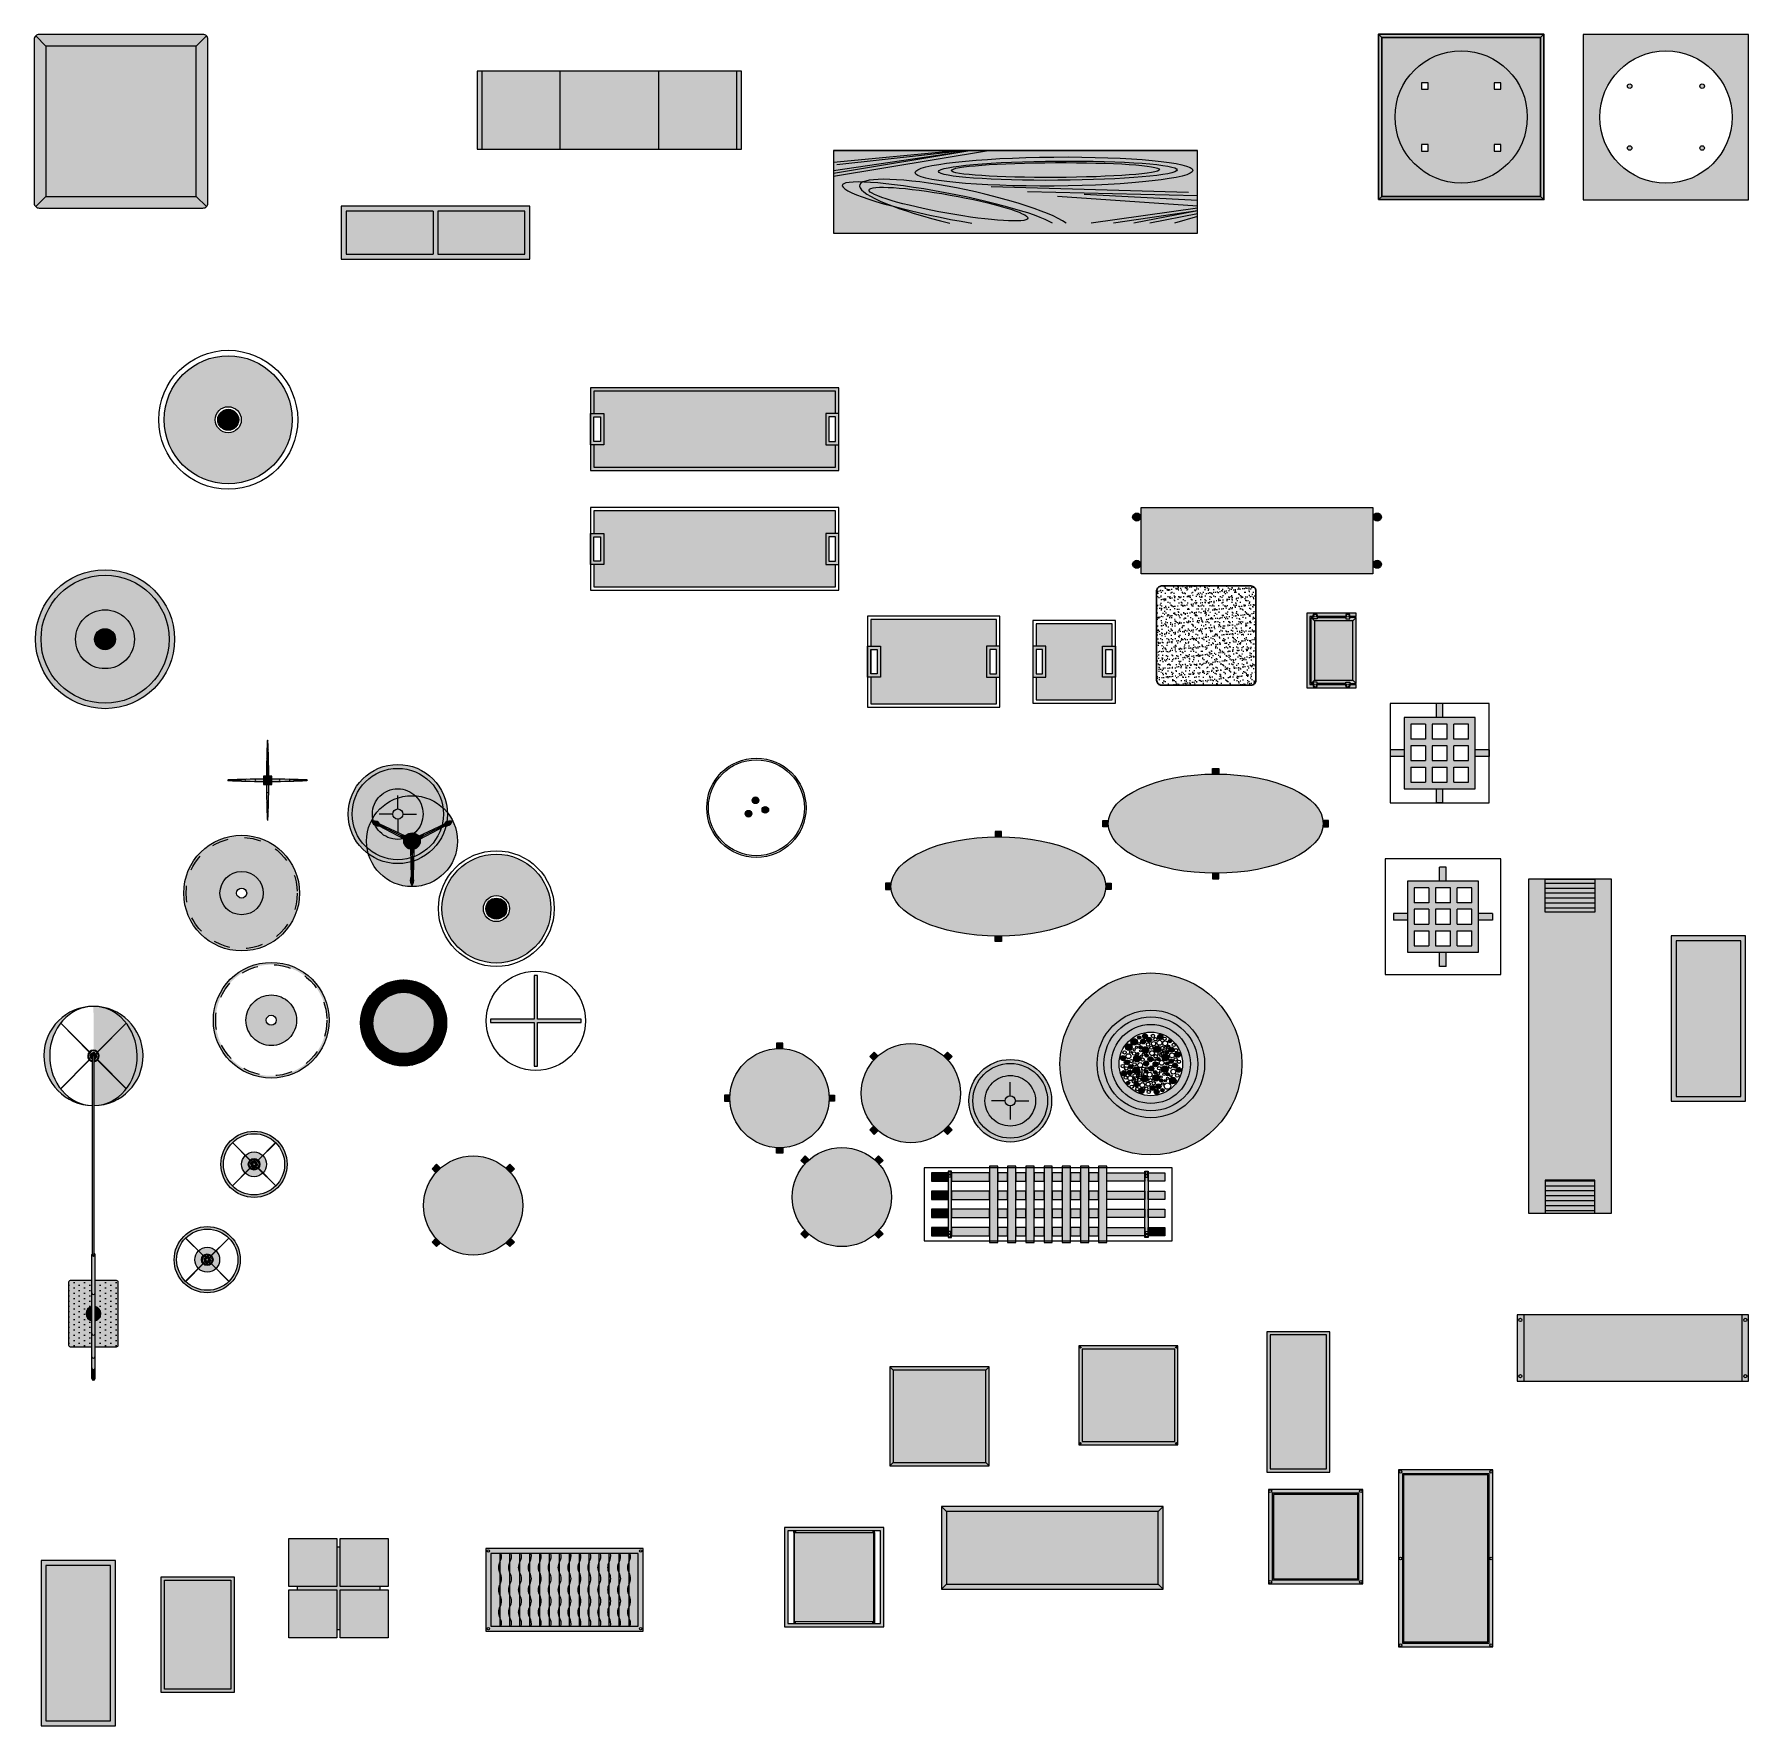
# Model space of a CAD drawing. Header units: metres. Extents: x 266 to 276.3, y 144.8 to 155.
import ezdxf

# ---------------------------------------------------------------- set-up
doc = ezdxf.new("R2010")
doc.units = ezdxf.units.M
doc.linetypes.add('HIDDEN2', pattern=[4.7625, 3.175, -1.5875])
for name, color, linetype, lineweight in [('aparador', 36, 'Continuous', 9), ('cotas', 250, 'Continuous', 5), ('estofado', 7, 'Continuous', 25), ('mesa', 7, 'Continuous', 9), ('moveis', 254, 'Continuous', 5), ('parede', 7, 'Continuous', 30), ('puff', 251, 'Continuous', 9), ('tapete', 136, 'Continuous', 5)]:
    doc.layers.add(name, color=color, linetype=linetype, lineweight=lineweight)
for name, color, linetype in [('COTA', 254, 'Continuous'), ('MOBIL', 7, 'Continuous'), ('Mobilia', 7, 'Continuous')]:
    doc.layers.add(name, color=color, linetype=linetype)
pattern_1 = [(0, (2.38105, -8.165524), (0.015875, 0.03175), [0, -0.03175])]
pattern_2 = [(90, (-9.809396, -11.3938), (-0.03, 2e-18), [])]

# ---------------------------------------------------------------- blocks, each defined once
blk = doc.blocks.new('Luminária Cúpula branca')
at = {"layer": 'Mobilia', "lineweight": 5, "ltscale": 0.2}
h = blk.add_hatch(color=256, dxfattribs=at)
h.dxf.hatch_style = 1
h.set_gradient(color1=(206, 207, 207), one_color=1, tint=1, name='CURVED')
edge = h.paths.add_edge_path()
edge.add_line((1.258, -0.145), (1.258, -0.145))
edge.add_ellipse((1.558, -0.15), major_axis=(-0.3, 0), ratio=0.882006, start_angle=311.4303, end_angle=358.9172, ccw=False)
edge.add_ellipse((1.558, -0.15), major_axis=(-0.3, 0), ratio=0.882006, start_angle=311.1601, end_angle=311.4303, ccw=False)
edge.add_ellipse((1.558, -0.15), major_axis=(-0.3, 0), ratio=0.882006, start_angle=228.5905, end_angle=311.1601, ccw=False)
edge.add_ellipse((1.558, -0.15), major_axis=(-0.3, 0), ratio=0.882006, start_angle=180, end_angle=228.5905, ccw=False)
edge.add_arc((1.558, -0.15), 0.3, 0, 179.045)
h = blk.add_hatch(color=256, dxfattribs=at)
h.dxf.hatch_style = 1
h.set_gradient(color1=(209, 210, 210), one_color=1, tint=1)
h.paths.add_polyline_path([(0.2, -0.01, 0.414214), (0.19, 0), (-0.19, 0, 0.414214), (-0.2, -0.01), (-0.2, -0.14), (-0.044, -0.14, -0.797724), (0.044, -0.14), (0.2, -0.14)])
h = blk.add_hatch(dxfattribs=at)
h.set_pattern_fill('DOTS,_O', color=256, scale=0.02)
h.set_pattern_definition(pattern_1)
h.paths.add_polyline_path([(0.2, -0.01, 0.414214), (0.19, 0), (-0.19, 0, 0.414214), (-0.2, -0.01), (-0.2, -0.14), (-0.044, -0.14, -0.797724), (0.044, -0.14), (0.2, -0.14)])
h = blk.add_hatch(color=256, dxfattribs=at)
h.dxf.hatch_style = 1
h.set_gradient(color1=(183, 184, 184), one_color=1, tint=1)
h.paths.add_polyline_path([(-0.329, -0.14), (-0.359, -0.14, 0.957064), (-0.359, -0.16), (-0.329, -0.16, -0.957064)])
h.paths.add_polyline_path([(-0.359, -0.14), (-0.376, -0.14, 0.957064), (-0.376, -0.16), (-0.359, -0.16, -0.957064)])
h.paths.add_polyline_path([(-0.376, -0.14), (-0.386, -0.14, 0.957064), (-0.386, -0.16), (-0.376, -0.16, -0.957064)])
h.paths.add_polyline_path([(-0.386, -0.14), (-0.39, -0.14, 0.957064), (-0.39, -0.16), (-0.386, -0.16, -0.957064)])
h.paths.add_polyline_path([(-0.39, -0.14), (-0.393, -0.14, 0.957064), (-0.393, -0.16), (-0.39, -0.16, -0.957064)])
h = blk.add_hatch(color=256, dxfattribs=at)
h.dxf.hatch_style = 1
h.set_gradient(color1=(183, 184, 184), one_color=1, tint=1)
h.paths.add_polyline_path([(-0.12, -0.14), (-0.26, -0.14, 0.957064), (-0.26, -0.16), (-0.12, -0.16, -0.957064)])
h.paths.add_polyline_path([(-0.26, -0.14), (-0.329, -0.14, 0.957064), (-0.329, -0.16), (-0.26, -0.16, -0.957064)])
h = blk.add_hatch(color=256, dxfattribs=at)
h.dxf.hatch_style = 1
h.set_gradient(color1=(209, 210, 210), one_color=1, tint=1)
h.paths.add_polyline_path([(0.2, -0.16), (0.044, -0.16, -0.797724), (-0.044, -0.16), (-0.2, -0.16), (-0.2, -0.29, 0.414214), (-0.19, -0.3), (0.19, -0.3, 0.414214), (0.2, -0.29)])
h = blk.add_hatch(dxfattribs=at)
h.set_pattern_fill('DOTS,_O', color=256, scale=0.02)
h.set_pattern_definition(pattern_1)
h.paths.add_polyline_path([(0.2, -0.16), (0.044, -0.16, -0.797724), (-0.044, -0.16), (-0.2, -0.16), (-0.2, -0.29, 0.414214), (-0.19, -0.3), (0.19, -0.3, 0.414214), (0.2, -0.29)])
h = blk.add_hatch(color=256, dxfattribs=at)
h.dxf.hatch_style = 1
h.set_gradient(color1=(183, 184, 184), one_color=1, tint=1)
h.paths.add_polyline_path([(0.125, -0.14), (-0.12, -0.14, 0.957064), (-0.12, -0.16), (0.125, -0.16, -0.957064)])
h.paths.add_polyline_path([(0.357, -0.14), (0.125, -0.14, 0.957064), (0.125, -0.16), (0.357, -0.16, -0.957064)])
h = blk.add_hatch(color=256, dxfattribs=at)
h.dxf.hatch_style = 1
h.set_gradient(color1=(183, 184, 184), one_color=1, tint=1, name='SPHERICAL')
h.paths.add_polyline_path([(0.023, -0.14), (0.044, -0.14, 0.797724), (-0.044, -0.14), (-0.023, -0.14, -0.658698)])
h.paths.add_polyline_path([(-0.005, -0.115, -1), (0.005, -0.115, -1)], flags=16)
h.paths.add_polyline_path([(-0.023, -0.16), (-0.044, -0.16, 0.797724), (0.044, -0.16), (0.023, -0.16, -0.658698)])
h.paths.add_polyline_path([(0.005, -0.185, -1), (-0.005, -0.185, -1)], flags=16)
h = blk.add_hatch(color=256, dxfattribs=at)
h.dxf.hatch_style = 1
h.set_gradient(color1=(183, 184, 184), one_color=1, tint=1, name='INVSPHERICAL')
h.paths.add_polyline_path([(-0.023, -0.14), (0.023, -0.14, 0.658698)])
h.paths.add_polyline_path([(0.023, -0.16), (-0.023, -0.16, 0.658698)])
h = blk.add_hatch(color=256, dxfattribs=at)
h.dxf.hatch_style = 1
h.set_gradient(color1=(183, 184, 184), one_color=1, tint=1, name='CURVED')
h.paths.add_polyline_path([(1.557, -0.145), (0.357, -0.145, 0.902728), (0.357, -0.155), (1.557, -0.155, 1.081972)])
h = blk.add_hatch(color=256, dxfattribs=at)
h.dxf.hatch_style = 1
h.set_gradient(color1=(206, 207, 207), one_color=1, tint=1, name='INVCURVED')
edge = h.paths.add_edge_path()
edge.add_ellipse((1.558, -0.15), major_axis=(-0.3, 0), ratio=0.882006, start_angle=131.3947, end_angle=180, ccw=False)
edge.add_ellipse((1.558, -0.15), major_axis=(-0.3, 0), ratio=0.882006, start_angle=48.8547, end_angle=131.3947, ccw=False)
edge.add_ellipse((1.558, -0.15), major_axis=(-0.3, 0), ratio=0.882006, start_angle=48.5845, end_angle=48.8547, ccw=False)
edge.add_ellipse((1.558, -0.15), major_axis=(-0.3, 0), ratio=0.882006, start_angle=1.0828, end_angle=48.5845, ccw=False)
edge.add_line((1.258, -0.155), (1.258, -0.155))
edge.add_arc((1.558, -0.15), 0.3, 180.955, 360)
h = blk.add_hatch(color=256, dxfattribs=at)
h.dxf.hatch_style = 1
h.set_gradient(color1=(69, 75, 84), color2=(0, 0, 0), one_color=1, name='INVSPHERICAL')
h.paths.add_polyline_path([(1.523, -0.145), (1.528, -0.145, -12.025755), (1.528, -0.155), (1.523, -0.155, 13.928203)])
h = blk.add_hatch(color=256, dxfattribs=at)
h.dxf.hatch_style = 1
h.set_gradient(color1=(69, 75, 84), color2=(0, 0, 0), one_color=1, name='INVSPHERICAL')
h.paths.add_polyline_path([(1.566, -0.131, 0.109518), (1.558, -0.129), (1.558, -0.131, 0.109518), (1.55, -0.133), (1.549, -0.131, 0.087489), (1.543, -0.135), (1.544, -0.137, 0.087489), (1.541, -0.142), (1.539, -0.141, 0.049024), (1.537, -0.145), (1.542, -0.145, -6.555084), (1.542, -0.155), (1.54, -0.155, 0.041661), (1.541, -0.158), (1.539, -0.159, 0.087489), (1.543, -0.165), (1.544, -0.163, 0.087489), (1.55, -0.167), (1.549, -0.169, 0.109518), (1.558, -0.171), (1.558, -0.169, 0.109518), (1.566, -0.167), (1.566, -0.169, 0.087489), (1.572, -0.165), (1.571, -0.163, 0.087489), (1.575, -0.158), (1.577, -0.159, 0.109518), (1.579, -0.15), (1.576, -0.15, 0.109518), (1.575, -0.142), (1.577, -0.141, 0.087489), (1.572, -0.135), (1.571, -0.137, 0.087489), (1.566, -0.133)])
h = blk.add_hatch(color=256, dxfattribs=at)
h.dxf.hatch_style = 1
h.set_gradient(color1=(69, 75, 84), color2=(0, 0, 0), one_color=1, name='INVSPHERICAL')
h.paths.add_polyline_path([(1.546, -0.145), (1.55, -0.145, -3.498321), (1.55, -0.155), (1.546, -0.155, 4.970525)])
for p, q in [((1.533, -0.125), (1.359, 0.048)), ((1.534, -0.124), (1.36, 0.049)), ((1.756, 0.048), (1.582, -0.125)), ((1.757, 0.047), (1.583, -0.126)), ((0.357, -0.145), (1.557, -0.145)), ((0.357, -0.155), (1.557, -0.155)), ((1.533, -0.175), (1.359, -0.348)), ((1.534, -0.176), (1.36, -0.349)), ((1.539, -0.141), (1.541, -0.142)), ((1.541, -0.158), (1.539, -0.159)), ((1.543, -0.135), (1.544, -0.137)), ((1.543, -0.165), (1.544, -0.163)), ((1.549, -0.131), (1.55, -0.133)), ((1.549, -0.169), (1.55, -0.167)), ((1.558, -0.129), (1.558, -0.131)), ((1.558, -0.169), (1.558, -0.171)), ((1.566, -0.133), (1.566, -0.131)), ((1.566, -0.167), (1.566, -0.169)), ((1.571, -0.137), (1.572, -0.135)), ((1.571, -0.163), (1.572, -0.165)), ((1.577, -0.141), (1.575, -0.142)), ((1.575, -0.158), (1.577, -0.159)), ((1.576, -0.15), (1.579, -0.15)), ((1.756, -0.348), (1.582, -0.175)), ((1.757, -0.348), (1.583, -0.174))]:
    blk.add_line(p, q, dxfattribs=at)
at = {"layer": 'Mobilia', "lineweight": 13, "ltscale": 0.2}
for p, q in [((-0.393, -0.14), (0.357, -0.14)), ((-0.393, -0.16), (0.357, -0.16))]:
    blk.add_line(p, q, dxfattribs=at)
at = {"layer": 'Mobilia', "lineweight": 5, "ltscale": 0.2}
for points in [[(0.2, -0.14), (0.2, -0.01, 0.414214), (0.19, 0), (-0.19, 0, 0.414214), (-0.2, -0.01), (-0.2, -0.14)], [(-0.2, -0.16), (-0.2, -0.29, 0.414214), (-0.19, -0.3), (0.19, -0.3, 0.414214), (0.2, -0.29), (0.2, -0.16)]]:
    blk.add_lwpolyline(points, format="xyb", dxfattribs=at)
for centre in [(0, -0.115), (0, -0.185)]:
    blk.add_circle(centre, 0.00512, dxfattribs=at)
for centre, radius, start, end in [((1.558, -0.15), 0.3, 180.955, 179.045), ((-0.389, -0.15), 0.01, 92.5136, 267.4864), ((-0.386, -0.15), 0.01, 92.5136, 267.4864), ((-0.375, -0.15), 0.01, 92.5136, 267.4864), ((-0.358, -0.15), 0.01, 92.5136, 267.4864), ((-0.328, -0.15), 0.01, 92.5136, 267.4864), ((-0.26, -0.15), 0.01, 92.5136, 267.4864), ((-0.12, -0.15), 0.01, 92.5136, 267.4864), ((0, -0.15), 0.045, 12.8396, 167.1604), ((0, -0.15), 0.045, 192.8396, 347.1604), ((0, -0.15), 0.0253, 23.2544, 156.7456), ((0, -0.15), 0.0253, 203.2544, 336.7456), ((0.126, -0.15), 0.01, 92.5136, 267.4864), ((0.358, -0.15), 0.01, 92.5074, 267.4926), ((0.358, -0.15), 0.00503, 95.8531, 264.1469), ((0.357, -0.15), 0.01, 29.9682, 87.4864), ((0.357, -0.15), 0.01, 272.5136, 330.0318), ((1.558, -0.15), 0.035, 188.2132, 171.7868), ((1.558, -0.15), 0.0303, 189.507, 170.493), ((1.558, -0.15), 0.021, 155, 166.2266), ((1.558, -0.15), 0.021, 205, 225), ((1.558, -0.15), 0.0188, 195.4575, 205), ((1.558, -0.15), 0.0188, 135, 155), ((1.558, -0.15), 0.0168, 197.3476, 162.6524), ((1.558, -0.15), 0.021, 115, 135), ((1.558, -0.15), 0.0188, 225, 245), ((1.558, -0.15), 0.0129, 202.7505, 157.2495), ((1.558, -0.15), 0.021, 245, 270), ((1.558, -0.15), 0.0188, 90, 115), ((1.558, -0.15), 0.00946, 211.9053, 148.0947), ((1.558, -0.15), 0.00502, 265.4906, 94.5094), ((1.558, -0.15), 0.021, 65, 90), ((1.558, -0.15), 0.0188, 270, 295), ((1.558, -0.15), 0.0188, 45, 65), ((1.558, -0.15), 0.021, 295, 315), ((1.558, -0.15), 0.0188, 315, 335), ((1.558, -0.15), 0.021, 25, 45), ((1.558, -0.15), 0.0188, 0, 25), ((1.558, -0.15), 0.021, 335, 0)]:
    blk.add_arc(centre, radius, start, end, dxfattribs=at)
at = {"layer": 'Mobilia', "lineweight": 13, "ltscale": 0.2}
blk.add_arc((-0.392, -0.15), 0.01, 92.5136, 267.4864, dxfattribs=at)
at = {"layer": 'Mobilia', "lineweight": 5, "ltscale": 0.2}
blk.add_ellipse((1.558, -0.15), major_axis=(-0.3, 0), ratio=0.882006, start_param=0.018899, end_param=6.264287, dxfattribs=at)
blk = doc.blocks.new('Abajur AB Branco')
at = {"layer": 'COTA', "lineweight": 13, "ltscale": 0.1}
h = blk.add_hatch(color=256, dxfattribs=at)
h.set_gradient(color1=(221, 220, 213), color2=(239, 239, 235), one_color=1, tint=0.93, name='SPHERICAL')
h.paths.add_polyline_path([(-0.2, 0, 1), (0.2, 0, 1)])
h.paths.add_polyline_path([(0.185, 0, -1), (-0.185, 0, -1)], flags=16)
h.paths.add_polyline_path([(0.075, 0, -1), (-0.075, 0, -1)], flags=0)
h.paths.add_polyline_path([(0.035, 0, -1), (-0.035, 0, -1)], flags=0)
h.paths.add_polyline_path([(0.029, 0, -1), (-0.029, 0, -1)], flags=0)
h.paths.add_polyline_path([(-0.019, -0.009, 0.087489), (-0.015, -0.015), (-0.013, -0.013, 0.087489), (-0.008, -0.017), (-0.009, -0.019, 0.008645), (0, -0.021), (0, -0.019, 0.109518), (0.008, -0.017), (0.009, -0.019, 0.087489), (0.015, -0.015), (0.013, -0.013, 0.087489), (0.017, -0.008), (0.019, -0.009, 0.109518), (0.021, 0), (0.019, 0, 0.109518), (0.017, 0.008), (0.019, 0.009, 0.087489), (0.015, 0.015), (0.013, 0.013, 0.087489), (0.008, 0.017), (0.009, 0.019, 0.109518), (0, 0.021), (0, 0.019, 0.109518), (-0.008, 0.017), (-0.009, 0.019, 0.087489), (-0.015, 0.015), (-0.013, 0.013, 0.087489), (-0.017, 0.008), (-0.019, 0.009, 0.109518), (-0.021, 0), (-0.019, 0, 0.109518), (-0.017, -0.008)], flags=0)
h.paths.add_polyline_path([(0.016, 0, -1), (-0.016, 0, -1)], flags=0)
h.paths.add_polyline_path([(0.014, 0, -1), (-0.014, 0, -1)], flags=0)
h.paths.add_polyline_path([(0.008, 0, -1), (-0.008, 0, -1)], flags=0)
at = {"layer": 'estofado', "ltscale": 0.01}
h = blk.add_hatch(color=256, dxfattribs=at)
h.set_gradient(color1=(197, 203, 206), one_color=1, tint=1, name='SPHERICAL')
h.paths.add_polyline_path([(-0.052, 0.054), (-0.024, 0.026, -0.39266), (0.024, 0.026), (0.052, 0.054, 0.404117)])
h.paths.add_polyline_path([(-0.025, 0.025), (-0.053, 0.053, 0.198912), (-0.075, 0, 0.194547), (-0.054, -0.052), (-0.026, -0.024, -0.189565), (-0.035, 0, -0.198912)])
h.paths.add_polyline_path([(-0.025, -0.025), (-0.053, -0.053, 0.413929), (0.053, -0.053), (0.025, -0.025, -0.413603)])
h.paths.add_polyline_path([(0.026, -0.024), (0.054, -0.052, 0.194295), (0.075, 0, 0.198659), (0.053, 0.053), (0.025, 0.025, -0.19837), (0.035, 0, -0.189025)])
h = blk.add_hatch(color=256, dxfattribs=at)
h.set_gradient(color1=(7, 8, 8), color2=(0, 0, 0), one_color=1, name='CYLINDER')
h.paths.add_polyline_path([(0, 0.021), (0, 0.019, 0.109518), (-0.008, 0.017), (-0.009, 0.019, 0.087489), (-0.015, 0.015), (-0.013, 0.013, 0.087489), (-0.017, 0.008), (-0.019, 0.009, 0.109518), (-0.021, 0), (-0.019, 0, 0.109518), (-0.017, -0.008), (-0.019, -0.009, 0.087489), (-0.015, -0.015), (-0.013, -0.013, 0.087489), (-0.008, -0.017), (-0.009, -0.019, 0.008645), (0, -0.021), (0, -0.019, 0.109518), (0.008, -0.017), (0.009, -0.019, 0.087489), (0.015, -0.015), (0.013, -0.013, 0.087489), (0.017, -0.008), (0.019, -0.009, 0.109518), (0.021, 0), (0.019, 0, 0.109518), (0.017, 0.008), (0.019, 0.009, 0.087489), (0.015, 0.015), (0.013, 0.013, 0.087489), (0.008, 0.017), (0.009, 0.019, 0.109518)])
h.paths.add_polyline_path([(0.016, 0, 1), (-0.016, 0, 1)], flags=17)
h.paths.add_polyline_path([(0.014, 0, -1), (-0.014, 0, -1)], flags=16)
h.paths.add_polyline_path([(0.008, 0, -1), (-0.008, 0, -1)], flags=0)
for radius in [0.2, 0.185, 0.075]:
    blk.add_circle((0, 0), radius, dxfattribs=at)
at = {"layer": 'Mobilia', "lineweight": 5, "ltscale": 0.2}
for p, q in [((-0.131, 0.131), (-0.025, 0.025)), ((-0.13, 0.131), (-0.024, 0.026)), ((0.13, 0.131), (0.024, 0.026)), ((0.131, 0.13), (0.025, 0.025)), ((-0.021, 0), (-0.019, 0)), ((-0.017, 0.008), (-0.019, 0.009)), ((-0.013, 0.013), (-0.015, 0.015)), ((-0.009, 0.019), (-0.008, 0.017)), ((0, 0.019), (0, 0.021)), ((0.008, 0.017), (0.009, 0.019)), ((0.013, 0.013), (0.015, 0.015)), ((0.017, 0.008), (0.019, 0.009)), ((0.019, 0), (0.021, 0)), ((-0.026, -0.024), (-0.131, -0.13)), ((-0.025, -0.025), (-0.13, -0.131)), ((-0.019, -0.009), (-0.017, -0.008)), ((-0.015, -0.015), (-0.013, -0.013)), ((-0.009, -0.019), (-0.008, -0.017)), ((0, -0.021), (0, -0.019)), ((0.008, -0.017), (0.009, -0.019)), ((0.015, -0.015), (0.013, -0.013)), ((0.019, -0.009), (0.017, -0.008)), ((0.025, -0.025), (0.131, -0.131)), ((0.026, -0.024), (0.131, -0.13))]:
    blk.add_line(p, q, dxfattribs=at)
for radius in [0.035, 0.0289, 0.0162, 0.014, 0.00843]:
    blk.add_circle((0, 0), radius, dxfattribs=at)
for centre, radius, start, end in [((0, 0), 0.021, 155, 180), ((0, 0), 0.0188, 180, 205), ((0, 0), 0.0188, 135, 155), ((0, 0), 0.021, 115, 135), ((0, 0), 0.0188, 90, 115), ((0, 0), 0.021, 65, 90), ((0, 0), 0.0188, 45, 65), ((0, 0), 0.021, 25, 45), ((0, 0), 0.0188, 0, 25), ((0, 0), 0.021, 335, 0), ((0, 0), 0.021, 205, 225), ((0, 0), 0.0188, 225, 245), ((0.052, 0.237), 0.263, 256.5094, 258.4906), ((0, 0), 0.0188, 270, 295), ((0, 0), 0.021, 295, 315), ((0, 0), 0.0188, 315, 335)]:
    blk.add_arc(centre, radius, start, end, dxfattribs=at)
blk = doc.blocks.new('Abajur AB vermelho')
at = {"layer": 'estofado', "ltscale": 0.01}
h = blk.add_hatch(color=256, dxfattribs=at)
h.set_gradient(color1=(222, 40, 23), color2=(226, 41, 24), one_color=1, tint=0.49, name='INVCYLINDER')
h.paths.add_polyline_path([(-0.2, 0, 1), (0.2, 0, 1)])
h.paths.add_polyline_path([(0.185, 0, -1), (-0.185, 0, -1)], flags=16)
h = blk.add_hatch(color=256, dxfattribs=at)
h.set_gradient(color1=(197, 203, 206), one_color=1, tint=1, name='SPHERICAL')
h.paths.add_polyline_path([(-0.052, 0.054), (-0.024, 0.026, -0.39266), (0.024, 0.026), (0.052, 0.054, 0.404117)])
h.paths.add_polyline_path([(-0.025, 0.025), (-0.053, 0.053, 0.198912), (-0.075, 0, 0.194547), (-0.054, -0.052), (-0.026, -0.024, -0.189565), (-0.035, 0, -0.198912)])
h.paths.add_polyline_path([(-0.025, -0.025), (-0.053, -0.053, 0.413929), (0.053, -0.053), (0.025, -0.025, -0.413603)])
h.paths.add_polyline_path([(0.026, -0.024), (0.054, -0.052, 0.194295), (0.075, 0, 0.198659), (0.053, 0.053), (0.025, 0.025, -0.19837), (0.035, 0, -0.189025)])
h = blk.add_hatch(color=256, dxfattribs=at)
h.set_gradient(color1=(7, 8, 8), color2=(0, 0, 0), one_color=1, name='CYLINDER')
h.paths.add_polyline_path([(0, 0.021), (0, 0.019, 0.109518), (-0.008, 0.017), (-0.009, 0.019, 0.087489), (-0.015, 0.015), (-0.013, 0.013, 0.087489), (-0.017, 0.008), (-0.019, 0.009, 0.109518), (-0.021, 0), (-0.019, 0, 0.109518), (-0.017, -0.008), (-0.019, -0.009, 0.087489), (-0.015, -0.015), (-0.013, -0.013, 0.087489), (-0.008, -0.017), (-0.009, -0.019, 0.008645), (0, -0.021), (0, -0.019, 0.109518), (0.008, -0.017), (0.009, -0.019, 0.087489), (0.015, -0.015), (0.013, -0.013, 0.087489), (0.017, -0.008), (0.019, -0.009, 0.109518), (0.021, 0), (0.019, 0, 0.109518), (0.017, 0.008), (0.019, 0.009, 0.087489), (0.015, 0.015), (0.013, 0.013, 0.087489), (0.008, 0.017), (0.009, 0.019, 0.109518)])
h.paths.add_polyline_path([(0.016, 0, 1), (-0.016, 0, 1)], flags=17)
h.paths.add_polyline_path([(0.014, 0, -1), (-0.014, 0, -1)], flags=16)
h.paths.add_polyline_path([(0.008, 0, -1), (-0.008, 0, -1)], flags=0)
for radius in [0.2, 0.185, 0.075]:
    blk.add_circle((0, 0), radius, dxfattribs=at)
at = {"layer": 'Mobilia', "lineweight": 5, "ltscale": 0.2}
for p, q in [((-0.131, 0.131), (-0.025, 0.025)), ((-0.13, 0.131), (-0.024, 0.026)), ((0.13, 0.131), (0.024, 0.026)), ((0.131, 0.13), (0.025, 0.025)), ((-0.021, 0), (-0.019, 0)), ((-0.017, 0.008), (-0.019, 0.009)), ((-0.013, 0.013), (-0.015, 0.015)), ((-0.009, 0.019), (-0.008, 0.017)), ((0, 0.019), (0, 0.021)), ((0.008, 0.017), (0.009, 0.019)), ((0.013, 0.013), (0.015, 0.015)), ((0.017, 0.008), (0.019, 0.009)), ((0.019, 0), (0.021, 0)), ((-0.026, -0.024), (-0.131, -0.13)), ((-0.025, -0.025), (-0.13, -0.131)), ((-0.019, -0.009), (-0.017, -0.008)), ((-0.015, -0.015), (-0.013, -0.013)), ((-0.009, -0.019), (-0.008, -0.017)), ((0, -0.021), (0, -0.019)), ((0.008, -0.017), (0.009, -0.019)), ((0.015, -0.015), (0.013, -0.013)), ((0.019, -0.009), (0.017, -0.008)), ((0.025, -0.025), (0.131, -0.131)), ((0.026, -0.024), (0.131, -0.13))]:
    blk.add_line(p, q, dxfattribs=at)
for radius in [0.035, 0.0289, 0.0162, 0.014, 0.00843]:
    blk.add_circle((0, 0), radius, dxfattribs=at)
for centre, radius, start, end in [((0, 0), 0.021, 155, 180), ((0, 0), 0.0188, 180, 205), ((0, 0), 0.0188, 135, 155), ((0, 0), 0.021, 115, 135), ((0, 0), 0.0188, 90, 115), ((0, 0), 0.021, 65, 90), ((0, 0), 0.0188, 45, 65), ((0, 0), 0.021, 25, 45), ((0, 0), 0.0188, 0, 25), ((0, 0), 0.021, 335, 0), ((0, 0), 0.021, 205, 225), ((0, 0), 0.0188, 225, 245), ((0.052, 0.237), 0.263, 256.5094, 258.4906), ((0, 0), 0.0188, 270, 295), ((0, 0), 0.021, 295, 315), ((0, 0), 0.0188, 315, 335)]:
    blk.add_arc(centre, radius, start, end, dxfattribs=at)
blk = doc.blocks.new('Mesa de Apoio red de vidro')
at = {"layer": 'mesa', "linetype": 'HIDDEN2', "ltscale": 0.01}
h = blk.add_hatch(color=252, dxfattribs=at)
h.dxf.hatch_style = 1
h.set_gradient(color1=(102, 117, 117), one_color=1, tint=1, name='INVSPHERICAL')
h.paths.add_polyline_path([(-0.35, 0, 1), (0.35, 0, 1)])
h.paths.add_polyline_path([(0.336, 0, -1), (-0.336, 0, -1)], flags=16)
h.paths.add_polyline_path([(0.153, 0, -1), (-0.153, 0, -1)], flags=0)
h.paths.add_polyline_path([(0.031, 0, -1), (-0.031, 0, -1)], flags=0)
h = blk.add_hatch(color=252, dxfattribs=at)
h.dxf.hatch_style = 1
h.set_gradient(color1=(102, 117, 117), one_color=1, tint=1, name='INVSPHERICAL')
h.paths.add_polyline_path([(-0.153, 0, 1), (0.153, 0, 1)])
h.paths.add_polyline_path([(0.031, 0, -1), (-0.031, 0, -1)], flags=16)
at = {"layer": 'mesa', "color": 252}
for radius in [0.35, 0.0306]:
    blk.add_circle((0, 0), radius, dxfattribs=at)
at = {"layer": 'mesa', "color": 252, "linetype": 'HIDDEN2', "ltscale": 0.01}
blk.add_circle((0, 0), 0.336, dxfattribs=at)
at = {"layer": 'mesa', "color": 252, "linetype": 'HIDDEN2', "lineweight": 5}
blk.add_circle((0, 0), 0.153, dxfattribs=at)
blk = doc.blocks.new('mesa palha rosa')
at = {"layer": 'estofado', "lineweight": 9, "ltscale": 0.01}
h = blk.add_hatch(dxfattribs=at)
h.set_pattern_fill('ANSI37', color=36, scale=0.002, style=0)
h.set_pattern_definition([(45, (-67.9153434, -3.4872075), (-0.00449012806, 0.00449012806), []), (135, (-67.9153434, -3.4872075), (-0.00449012806, -0.00449012806), [])])
h.paths.add_polyline_path([(-0.26, 0, 1), (0.26, 0, 1)])
h.paths.add_polyline_path([(0.25, 0, -1), (-0.25, 0, -1)], flags=16)
at = {"layer": 'estofado', "lineweight": 5, "ltscale": 0.01}
h = blk.add_hatch(dxfattribs=at)
h.set_pattern_fill('AR-PARQ1', color=38, scale=0.0001, style=0)
h.set_pattern_definition([(90, (-67.76152, -3.487208), (-0.03048, 0.03048), [0.03048, -0.03048]), (90, (-67.75644, -3.487208), (-0.03048, 0.03048), [0.03048, -0.03048]), (90, (-67.75136, -3.487208), (-0.03048, 0.03048), [0.03048, -0.03048]), (90, (-67.74628, -3.487208), (-0.03048, 0.03048), [0.03048, -0.03048]), (90, (-67.7412, -3.487208), (-0.03048, 0.03048), [0.03048, -0.03048]), (90, (-67.73612, -3.487208), (-0.03048, 0.03048), [0.03048, -0.03048]), (90, (-67.73104, -3.487208), (-0.03048, 0.03048), [0.03048, -0.03048]), (0, (-67.76152, -3.456728), (0.03048, -0.03048), [0.03048, -0.03048]), (0, (-67.76152, -3.451648), (0.03048, -0.03048), [0.03048, -0.03048]), (0, (-67.76152, -3.446568), (0.03048, -0.03048), [0.03048, -0.03048]), (0, (-67.76152, -3.441488), (0.03048, -0.03048), [0.03048, -0.03048]), (0, (-67.76152, -3.436408), (0.03048, -0.03048), [0.03048, -0.03048]), (0, (-67.76152, -3.431328), (0.03048, -0.03048), [0.03048, -0.03048]), (0, (-67.76152, -3.426248), (0.03048, -0.03048), [0.03048, -0.03048])])
h.paths.add_polyline_path([(-0.25, 0, 1), (0.25, 0, 1)])
h.paths.add_polyline_path([(0.195, 0, -1), (-0.195, 0, -1)], flags=16)
at = {"layer": 'estofado', "lineweight": 9, "ltscale": 0.01}
h = blk.add_hatch(dxfattribs=at)
h.set_pattern_fill('ANSI37', color=36, scale=0.002, style=0)
h.set_pattern_definition([(45, (-68.8620114, -3.4872075), (-0.00449012806, 0.00449012806), []), (135, (-68.8620114, -3.4872075), (-0.00449012806, -0.00449012806), [])])
h.paths.add_polyline_path([(-0.195, 0, 1), (0.195, 0, 1)])
h.paths.add_polyline_path([(0.185, 0, -1), (-0.185, 0, -1)], flags=16)
at = {"layer": 'estofado', "ltscale": 0.01}
h = blk.add_hatch(color=36, dxfattribs=at)
h.set_gradient(color1=(138, 168, 167), one_color=1, tint=1, name='SPHERICAL')
h.paths.add_polyline_path([(0.185, 0, 1), (-0.185, 0, 1)])
at = {"layer": 'estofado', "color": 36, "ltscale": 0.01}
for radius in [0.26, 0.25, 0.195, 0.185]:
    blk.add_circle((0, 0), radius, dxfattribs=at)
blk = doc.blocks.new('Mesa d 0.70')
at = {"layer": 'moveis', "lineweight": 5, "ltscale": 0.1}
h = blk.add_hatch(color=253, dxfattribs=at)
h.dxf.hatch_style = 1
h.set_gradient(color1=(57, 69, 76), color2=(0, 0, 0), one_color=1, name='SPHERICAL')
h.paths.add_polyline_path([(-0.329, 0, 1), (0.329, 0, 1)])
h.paths.add_polyline_path([(0.079, 0, -1), (-0.079, 0, -1)], flags=16)
h.paths.add_polyline_path([(0.063, 0, -1), (-0.063, 0, -1)], flags=0)
h = blk.add_hatch(color=253, dxfattribs=at)
h.dxf.hatch_style = 1
h.set_gradient(color1=(57, 69, 76), color2=(0, 0, 0), one_color=1, name='INVSPHERICAL')
h.paths.add_polyline_path([(-0.032, 0.055, 0.267949), (-0.063, 0, 0.267949), (-0.032, -0.055, 0.57735)])
h = blk.add_hatch(color=253, dxfattribs=at)
h.dxf.hatch_style = 1
h.set_gradient(color1=(57, 69, 76), color2=(142, 159, 169), one_color=1, tint=0.61, name='INVSPHERICAL')
h.paths.add_polyline_path([(0.032, 0.055, 0.267949), (-0.032, 0.055, -0.267949), (0, 0, -0.267949)])
h = blk.add_hatch(color=253, dxfattribs=at)
h.dxf.hatch_style = 1
h.set_gradient(color1=(57, 69, 76), color2=(142, 159, 169), one_color=1, tint=0.61, name='INVSPHERICAL')
h.paths.add_polyline_path([(0.032, -0.055, -0.267949), (0, 0, -0.267949), (-0.032, -0.055, 0.267949)])
h = blk.add_hatch(color=253, dxfattribs=at)
h.dxf.hatch_style = 1
h.set_gradient(color1=(57, 69, 76), color2=(0, 0, 0), one_color=1, name='INVSPHERICAL')
h.paths.add_polyline_path([(0.032, -0.055, 0.267949), (0.063, 0, 0.267949), (0.032, 0.055, 0.57735)])
at = {"layer": 'moveis', "color": 253, "lineweight": 5, "ltscale": 0.1}
for radius in [0.35, 0.329, 0.0788, 0.0634]:
    blk.add_circle((0, 0), radius, dxfattribs=at)
for centre, start, end in [((-0.063, 0), 300, 60), ((0.063, 0), 120, 240)]:
    blk.add_arc(centre, 0.0634, start, end, dxfattribs=at)
blk = doc.blocks.new('Mesa Open 3033 D-0.60cm')
at = {"layer": 'mesa', "lineweight": 15}
h = blk.add_hatch(color=252, dxfattribs=at)
h.dxf.hatch_style = 1
h.set_gradient(color1=(218, 223, 226), one_color=1, tint=1, name='INVSPHERICAL')
h.paths.add_polyline_path([(-0.3, 0, 1), (0.3, 0, 1)])
h.paths.add_polyline_path([(0.153, 0, -1), (-0.153, 0, -1)], flags=16)
h.paths.add_polyline_path([(0.031, 0, -1), (-0.031, 0, -1)], flags=0)
h = blk.add_hatch(color=252, dxfattribs=at)
h.dxf.hatch_style = 1
h.set_gradient(color1=(218, 223, 226), one_color=1, tint=1, name='INVSPHERICAL')
h.paths.add_polyline_path([(-0.276, 0, 1), (0.276, 0, 1)])
h.paths.add_polyline_path([(0.153, 0, -1), (-0.153, 0, -1)], flags=16)
h.paths.add_polyline_path([(0.031, 0, -1), (-0.031, 0, -1)], flags=0)
h = blk.add_hatch(color=252, dxfattribs=at)
h.dxf.hatch_style = 1
h.set_gradient(color1=(111, 133, 144), one_color=1, tint=1, name='SPHERICAL')
h.paths.add_polyline_path([(-0.153, 0, 1), (0.153, 0, 1)])
h.paths.add_polyline_path([(0.031, 0, -1), (-0.031, 0, -1)], flags=16)
at = {"layer": 'mesa', "color": 252, "lineweight": 15}
for p, q in [((0, 0.031), (0, 0.113)), ((-0.031, 0), (-0.113, 0)), ((0.031, 0), (0.113, 0)), ((0, -0.031), (0, -0.113))]:
    blk.add_line(p, q, dxfattribs=at)
blk.add_circle((0, 0), 0.3, dxfattribs=at)
at = {"layer": 'mesa', "color": 252, "linetype": 'HIDDEN2', "lineweight": 5}
for radius in [0.276, 0.153]:
    blk.add_circle((0, 0), radius, dxfattribs=at)
at = {"layer": 'mesa', "color": 252}
blk.add_circle((0, 0), 0.0306, dxfattribs=at)
blk = doc.blocks.new('mesa de canto Open designer')
at = {"layer": 'cotas', "lineweight": 5, "ltscale": 0.1}
h = blk.add_hatch(color=256, dxfattribs=at)
h.dxf.hatch_style = 1
h.set_gradient(color1=(195, 198, 203), one_color=1, tint=1, name='CYLINDER')
h.paths.add_polyline_path([(-0.35, 0, 1), (0.35, 0, 1)])
h.paths.add_polyline_path([(0.336, 0, -1), (-0.336, 0, -1)], flags=16)
h.paths.add_polyline_path([(0.131, 0, -1), (-0.131, 0, -1)], flags=0)
h.paths.add_polyline_path([(0.031, 0, -1), (-0.031, 0, -1)], flags=0)
h = blk.add_hatch(color=256, dxfattribs=at)
h.dxf.hatch_style = 1
h.set_gradient(color1=(195, 198, 203), one_color=1, tint=1, name='INVSPHERICAL')
h.paths.add_polyline_path([(-0.336, 0, 1), (0.336, 0, 1)])
h.paths.add_polyline_path([(0.131, 0, -1), (-0.131, 0, -1)], flags=16)
h.paths.add_polyline_path([(0.031, 0, -1), (-0.031, 0, -1)], flags=0)
at = {"layer": 'mesa', "lineweight": 13, "ltscale": 0.1}
h = blk.add_hatch(color=34, dxfattribs=at)
h.dxf.hatch_style = 1
h.set_gradient(color1=(110, 72, 43), color2=(15, 10, 6), one_color=1, tint=0.04, name='SPHERICAL')
h.paths.add_polyline_path([(-0.131, 0, 1), (0.131, 0, 1)])
h.paths.add_polyline_path([(0.031, 0, -1), (-0.031, 0, -1)], flags=16)
at = {"layer": 'mesa', "color": 252, "lineweight": 20}
blk.add_circle((0, 0), 0.35, dxfattribs=at)
at = {"layer": 'mesa', "color": 252, "linetype": 'HIDDEN2', "ltscale": 0.01}
blk.add_circle((0, 0), 0.336, dxfattribs=at)
at = {"layer": 'mesa', "color": 34, "lineweight": 13, "ltscale": 0.1}
for radius in [0.131, 0.0306]:
    blk.add_circle((0, 0), radius, dxfattribs=at)
blk = doc.blocks.new('Mesa de canto 34V Open design')
at = {"layer": 'moveis', "lineweight": 5, "ltscale": 0.1}
h = blk.add_hatch(color=0, dxfattribs=at)
h.set_gradient(color1=(202, 206, 211), one_color=1, tint=1, name='INVSPHERICAL')
h.paths.add_polyline_path([(-0.275, 0, 1), (0.275, 0, 1)])
h.paths.add_polyline_path([(0.04, 0.031), (0.195, 0.103, -0.318602), (0.234, 0.121, -0.937201), (0.239, 0.112, -0.315872), (0.201, 0.092), (0.048, 0.013, -0.064291), (0.05, 0, -0.356394), (0.01, -0.049), (0.006, -0.215, -0.222422), (0.005, -0.26, -0.955329), (-0.005, -0.26, -0.222422), (-0.006, -0.215), (-0.01, -0.049, -0.356394), (-0.05, 0, -0.064291), (-0.048, 0.013), (-0.201, 0.092, -0.315872), (-0.239, 0.112, -0.937201), (-0.234, 0.121, -0.318602), (-0.195, 0.103), (-0.04, 0.031, -0.490023)], flags=16)
h = blk.add_hatch(color=0, dxfattribs=at)
h.set_gradient(color1=(202, 206, 211), color2=(135, 144, 155), one_color=1, tint=0.57, name='CYLINDER')
h.paths.add_polyline_path([(-0.195, 0.103, 0.318602), (-0.234, 0.121, 0.937214), (-0.239, 0.112, -0.000007), (-0.239, 0.112, 0.315872), (-0.201, 0.092), (-0.236, 0.116)])
h = blk.add_hatch(color=0, dxfattribs=at)
h.set_gradient(color1=(202, 206, 211), color2=(135, 144, 155), one_color=1, tint=0.57, name='CYLINDER')
h.paths.add_polyline_path([(0.236, 0.116), (0.201, 0.092, 0.315872), (0.239, 0.112, 0.937179), (0.234, 0.121, 0.000012), (0.234, 0.121, 0.318602), (0.195, 0.103)])
h = blk.add_hatch(color=0, dxfattribs=at)
h.set_gradient(color1=(202, 206, 211), color2=(135, 144, 155), one_color=1, tint=0.57)
h.paths.add_polyline_path([(-0.045, 0.022, -0.050382), (-0.04, 0.031), (-0.072, 0.036)])
h = blk.add_hatch(color=0, dxfattribs=at)
h.set_gradient(color1=(202, 206, 211), color2=(135, 144, 155), one_color=1, tint=0.57)
h.paths.add_polyline_path([(-0.048, 0.013, -0.050382), (-0.045, 0.022), (-0.072, 0.036)])
h = blk.add_hatch(color=0, dxfattribs=at)
h.set_gradient(color1=(202, 206, 211), one_color=1, tint=1)
h.paths.add_polyline_path([(0, 0), (-0.035, 0.035, 0.198912), (-0.05, 0)])
h = blk.add_hatch(color=0, dxfattribs=at)
h.set_gradient(color1=(202, 206, 211), one_color=1, tint=1)
h.paths.add_polyline_path([(0, 0), (-0.05, 0, 0.198912), (-0.035, -0.035)])
h = blk.add_hatch(color=0, dxfattribs=at)
h.set_gradient(color1=(202, 206, 211), one_color=1, tint=1)
h.paths.add_polyline_path([(0, 0), (0, 0.05, 0.198912), (-0.035, 0.035)])
h = blk.add_hatch(color=0, dxfattribs=at)
h.set_gradient(color1=(202, 206, 211), one_color=1, tint=1)
h.paths.add_polyline_path([(0, 0), (-0.035, -0.035, 0.198912), (0, -0.05)])
h = blk.add_hatch(color=0, dxfattribs=at)
h.set_gradient(color1=(202, 206, 211), one_color=1, tint=1)
h.paths.add_polyline_path([(0.035, 0.035, 0.198912), (0, 0.05), (0, 0)])
h = blk.add_hatch(color=0, dxfattribs=at)
h.set_gradient(color1=(202, 206, 211), one_color=1, tint=1)
h.paths.add_polyline_path([(0.05, 0, 0.198912), (0.035, 0.035), (0, 0)])
h = blk.add_hatch(color=0, dxfattribs=at)
h.set_gradient(color1=(202, 206, 211), one_color=1, tint=1)
h.paths.add_polyline_path([(0, 0), (0, -0.05, 0.198912), (0.035, -0.035)])
h = blk.add_hatch(color=0, dxfattribs=at)
h.set_gradient(color1=(202, 206, 211), one_color=1, tint=1)
h.paths.add_polyline_path([(0.035, -0.035, 0.198912), (0.05, 0), (0, 0)])
h = blk.add_hatch(color=0, dxfattribs=at)
h.set_gradient(color1=(202, 206, 211), color2=(135, 144, 155), one_color=1, tint=0.57)
h.paths.add_polyline_path([(0.072, 0.036), (0.04, 0.031, -0.050382), (0.045, 0.022)])
h = blk.add_hatch(color=0, dxfattribs=at)
h.set_gradient(color1=(202, 206, 211), color2=(135, 144, 155), one_color=1, tint=0.57)
h.paths.add_polyline_path([(0.045, 0.022, -0.050382), (0.048, 0.013), (0.072, 0.036)])
h = blk.add_hatch(color=0, dxfattribs=at)
h.set_gradient(color1=(202, 206, 211), color2=(135, 144, 155), one_color=1, tint=0.57)
h.paths.add_polyline_path([(0, -0.05, -0.050382), (-0.01, -0.049), (0, -0.082)])
h = blk.add_hatch(color=0, dxfattribs=at)
h.set_gradient(color1=(202, 206, 211), color2=(135, 144, 155), one_color=1, tint=0.57)
h.paths.add_polyline_path([(0, -0.082), (0.01, -0.049, -0.050382), (0, -0.05)])
h = blk.add_hatch(color=0, dxfattribs=at)
h.set_gradient(color1=(202, 206, 211), color2=(135, 144, 155), one_color=1, tint=0.57, name='CYLINDER')
h.paths.add_polyline_path([(0, -0.26), (-0.006, -0.215, 0.222422), (-0.005, -0.26, 0.955329), (0.005, -0.26, 0.222422), (0.006, -0.215)])
at = {"layer": 'moveis', "color": 0, "lineweight": 5, "ltscale": 0.1}
for p, q in [((-0.045, 0.022), (-0.236, 0.116)), ((-0.195, 0.103), (-0.236, 0.116)), ((-0.236, 0.116), (-0.201, 0.092)), ((0.045, 0.022), (0.236, 0.116)), ((0.195, 0.103), (0.236, 0.116)), ((0.236, 0.116), (0.201, 0.092)), ((-0.048, 0.013), (-0.201, 0.092)), ((-0.04, 0.031), (-0.195, 0.103)), ((-0.048, 0.013), (-0.072, 0.036)), ((-0.072, 0.036), (-0.04, 0.031)), ((0.05, 0), (-0.05, 0)), ((0.035, -0.035), (-0.035, 0.035)), ((0.035, 0.035), (-0.035, -0.035)), ((0, -0.05), (0, 0.05)), ((0.04, 0.031), (0.195, 0.103)), ((0.072, 0.036), (0.04, 0.031)), ((0.048, 0.013), (0.201, 0.092)), ((0.048, 0.013), (0.072, 0.036)), ((-0.01, -0.049), (-0.006, -0.215)), ((-0.01, -0.049), (0, -0.082)), ((0, -0.082), (0.01, -0.049)), ((0, -0.05), (0, -0.26)), ((0.01, -0.049), (0.006, -0.215)), ((-0.006, -0.215), (0, -0.26)), ((0.006, -0.215), (0, -0.26))]:
    blk.add_line(p, q, dxfattribs=at)
for radius in [0.275, 0.05]:
    blk.add_circle((0, 0), radius, dxfattribs=at)
for centre, radius, start, end in [((-0.236, 0.116), 0.00501, 67.4622, 240.0353), ((-0.206, 0.129), 0.0371, 207.3537, 277.4731), ((-0.227, 0.085), 0.0371, 29.7402, 100.4281), ((0.227, 0.085), 0.0371, 79.5719, 150.2598), ((0.206, 0.129), 0.0371, 262.5269, 332.6463), ((0.236, 0.116), 0.00501, 299.9647, 112.5378), ((0.236, 0.116), 0.00501, 299.9647, 112.5378), ((0.043, -0.236), 0.0534, 156.278, 206.4368), ((0, -0.26), 0.00501, 182.6175, 357.3825), ((-0.043, -0.236), 0.0534, 333.5632, 23.722)]:
    blk.add_arc(centre, radius, start, end, dxfattribs=at)
blk = doc.blocks.new('Base Dijon Deluse')
at = {"layer": 'estofado', "lineweight": 13, "ltscale": 0.2}
h = blk.add_hatch(color=256, dxfattribs=at)
h.set_gradient(color1=(204, 206, 209), one_color=1, tint=1, name='CURVED')
h.paths.add_polyline_path([(0.003, 0.219, 0.285938), (-0.003, 0.219, 0.000547), (-0.004, 0.208, -0.335591), (0.004, 0.208, 0.000547)])
h.paths.add_polyline_path([(0.004, 0.208, 0.335591), (-0.004, 0.208, 0.001045), (-0.004, 0.185, -0.43732), (0.004, 0.185, 0.001045)])
h.paths.add_polyline_path([(0.004, 0.185, 0.43732), (-0.004, 0.185, 0.001321), (-0.005, 0.158, -0.593891), (0.005, 0.158, 0.001321)])
h.paths.add_polyline_path([(0.005, 0.158, 0.593891), (-0.005, 0.158, 0.001332), (-0.006, 0.129, -0.947223), (0.006, 0.129, 0.001332)])
h = blk.add_hatch(color=256, dxfattribs=at)
h.set_gradient(color1=(204, 206, 209), one_color=1, tint=1, name='CURVED')
h.paths.add_polyline_path([(-0.002, 0.238, 0.000067), (-0.002, 0.236, -0.214167), (0.002, 0.236, 0.000067), (0.002, 0.238, 0.909971)])
h.paths.add_polyline_path([(0.002, 0.236, 0.214167), (-0.002, 0.236, 0.000149), (-0.003, 0.233, -0.227161), (0.003, 0.233, 0.000149)])
h.paths.add_polyline_path([(0.003, 0.233, 0.227161), (-0.003, 0.233, 0.000299), (-0.003, 0.227, -0.253339), (0.003, 0.227, 0.000299)])
h.paths.add_polyline_path([(0.003, 0.227, 0.253339), (-0.003, 0.227, 0.000368), (-0.003, 0.219, -0.285938), (0.003, 0.219, 0.000368)])
h = blk.add_hatch(color=256, dxfattribs=at)
h.set_gradient(color1=(204, 206, 209), one_color=1, tint=1, name='CURVED')
h.paths.add_polyline_path([(0.006, 0.129, 0.947223), (-0.006, 0.129, 0.00289), (-0.007, 0.068, -0.808845), (0.007, 0.068, 0.00289)])
h.paths.add_polyline_path([(0.007, 0.068, 0.808845), (-0.007, 0.068, 0.002045), (-0.007, 0.025), (0.007, 0.025, 0.002045)])
h = blk.add_hatch(color=256, dxfattribs=at)
h.set_gradient(color1=(204, 206, 209), one_color=1, tint=1, name='CURVED')
h.paths.add_polyline_path([(-0.236, 0.002, 0.000067), (-0.238, 0.002, 0.909971), (-0.238, -0.002, 0.000067), (-0.236, -0.002, -0.214167)])
h.paths.add_polyline_path([(-0.233, 0.003, 0.000149), (-0.236, 0.002, 0.214167), (-0.236, -0.002, 0.000149), (-0.233, -0.003, -0.227161)])
h.paths.add_polyline_path([(-0.227, 0.003, 0.000299), (-0.233, 0.003, 0.227161), (-0.233, -0.003, 0.000299), (-0.227, -0.003, -0.253339)])
h.paths.add_polyline_path([(-0.219, 0.003, 0.000368), (-0.227, 0.003, 0.253339), (-0.227, -0.003, 0.000368), (-0.219, -0.003, -0.285938)])
h = blk.add_hatch(color=256, dxfattribs=at)
h.set_gradient(color1=(204, 206, 209), one_color=1, tint=1, name='CURVED')
h.paths.add_polyline_path([(-0.185, 0.004, 0.001045), (-0.208, 0.004, 0.335591), (-0.208, -0.004, 0.001045), (-0.185, -0.004, -0.43732)])
h.paths.add_polyline_path([(-0.208, 0.004, 0.000547), (-0.219, 0.003, 0.285938), (-0.219, -0.003, 0.000547), (-0.208, -0.004, -0.335591)])
h.paths.add_polyline_path([(-0.158, 0.005, 0.001321), (-0.185, 0.004, 0.43732), (-0.185, -0.004, 0.001321), (-0.158, -0.005, -0.593891)])
h = blk.add_hatch(color=256, dxfattribs=at)
h.set_gradient(color1=(204, 206, 209), one_color=1, tint=1, name='CURVED')
h.paths.add_polyline_path([(-0.129, 0.006, 0.001332), (-0.158, 0.005, 0.593891), (-0.158, -0.005, 0.001332), (-0.129, -0.006, -0.947223)])
h.paths.add_polyline_path([(-0.068, 0.007, 0.00289), (-0.129, 0.006, 0.947223), (-0.129, -0.006, 0.00289), (-0.068, -0.007, -0.808845)])
h.paths.add_polyline_path([(-0.025, 0.007, 0.002045), (-0.068, 0.007, 0.808845), (-0.068, -0.007, 0.002045), (-0.025, -0.007)])
h = blk.add_hatch(color=256, dxfattribs=at)
h.set_gradient(color1=(204, 206, 209), one_color=1, tint=1, name='SPHERICAL')
h.paths.add_polyline_path([(0.025, 0.025), (-0.025, 0.025), (-0.025, -0.025), (0.025, -0.025)])
h.paths.add_polyline_path([(0.022, 0, -1), (-0.022, 0, -1)], flags=16)
h = blk.add_hatch(color=256, dxfattribs=at)
h.set_gradient(color1=(204, 206, 209), one_color=1, tint=1, name='INVSPHERICAL')
h.paths.add_polyline_path([(-0.022, 0, 1), (0.022, 0, 1)])
h = blk.add_hatch(color=256, dxfattribs=at)
h.set_gradient(color1=(204, 206, 209), one_color=1, tint=1, name='CURVED')
h.paths.add_polyline_path([(0.068, 0.007, 0.002045), (0.025, 0.007), (0.025, -0.007, 0.002045), (0.068, -0.007, 0.808845)])
h.paths.add_polyline_path([(0.129, 0.006, 0.00289), (0.068, 0.007, -0.808845), (0.068, -0.007, 0.00289), (0.129, -0.006, 0.947223)])
h.paths.add_polyline_path([(0.158, 0.005, 0.001332), (0.129, 0.006, -0.947223), (0.129, -0.006, 0.001332), (0.158, -0.005, 0.593891)])
h = blk.add_hatch(color=256, dxfattribs=at)
h.set_gradient(color1=(204, 206, 209), one_color=1, tint=1, name='CURVED')
h.paths.add_polyline_path([(0.185, 0.004, 0.001321), (0.158, 0.005, -0.593891), (0.158, -0.005, 0.001321), (0.185, -0.004, 0.43732)])
h.paths.add_polyline_path([(0.208, 0.004, 0.001045), (0.185, 0.004, -0.43732), (0.185, -0.004, 0.001045), (0.208, -0.004, 0.335591)])
h.paths.add_polyline_path([(0.219, 0.003, 0.000547), (0.208, 0.004, -0.335591), (0.208, -0.004, 0.000547), (0.219, -0.003, 0.285938)])
h = blk.add_hatch(color=256, dxfattribs=at)
h.set_gradient(color1=(204, 206, 209), one_color=1, tint=1, name='CURVED')
h.paths.add_polyline_path([(0.227, 0.003, 0.000368), (0.219, 0.003, -0.285938), (0.219, -0.003, 0.000368), (0.227, -0.003, 0.253339)])
h.paths.add_polyline_path([(0.233, 0.003, 0.000299), (0.227, 0.003, -0.253339), (0.227, -0.003, 0.000299), (0.233, -0.003, 0.227161)])
h.paths.add_polyline_path([(0.236, 0.002, 0.000149), (0.233, 0.003, -0.227161), (0.233, -0.003, 0.000149), (0.236, -0.002, 0.214167)])
h.paths.add_polyline_path([(0.238, 0.002, 0.000067), (0.236, 0.002, -0.214167), (0.236, -0.002, 0.000067), (0.238, -0.002, 0.909971)])
h = blk.add_hatch(color=256, dxfattribs=at)
h.set_gradient(color1=(204, 206, 209), one_color=1, tint=1, name='CURVED')
h.paths.add_polyline_path([(0.007, -0.025), (-0.007, -0.025, 0.002045), (-0.007, -0.068, 0.808845), (0.007, -0.068, 0.002045)])
h.paths.add_polyline_path([(0.007, -0.068, -0.808845), (-0.007, -0.068, 0.00289), (-0.006, -0.129, 0.947223), (0.006, -0.129, 0.00289)])
h.paths.add_polyline_path([(0.006, -0.129, -0.947223), (-0.006, -0.129, 0.001332), (-0.005, -0.158, 0.593891), (0.005, -0.158, 0.001332)])
h = blk.add_hatch(color=256, dxfattribs=at)
h.set_gradient(color1=(204, 206, 209), one_color=1, tint=1, name='CURVED')
h.paths.add_polyline_path([(0.005, -0.158, -0.593891), (-0.005, -0.158, 0.001321), (-0.004, -0.185, 0.43732), (0.004, -0.185, 0.001321)])
h.paths.add_polyline_path([(0.004, -0.185, -0.43732), (-0.004, -0.185, 0.001045), (-0.004, -0.208, 0.335591), (0.004, -0.208, 0.001045)])
h.paths.add_polyline_path([(0.004, -0.208, -0.335591), (-0.004, -0.208, 0.000547), (-0.003, -0.219, 0.285938), (0.003, -0.219, 0.000547)])
h = blk.add_hatch(color=256, dxfattribs=at)
h.set_gradient(color1=(204, 206, 209), one_color=1, tint=1, name='CURVED')
h.paths.add_polyline_path([(0.004, -0.208, -0.335591), (-0.004, -0.208, 0.000547), (-0.003, -0.219, 0.285938), (0.003, -0.219, 0.000547)])
h.paths.add_polyline_path([(0.003, -0.219, -0.285938), (-0.003, -0.219, 0.000368), (-0.003, -0.227, 0.253339), (0.003, -0.227, 0.000368)])
h.paths.add_polyline_path([(0.003, -0.227, -0.253339), (-0.003, -0.227, 0.000299), (-0.003, -0.233, 0.227161), (0.003, -0.233, 0.000299)])
h.paths.add_polyline_path([(0.003, -0.233, -0.227161), (-0.003, -0.233, 0.000149), (-0.002, -0.236, 0.214167), (0.002, -0.236, 0.000149)])
h.paths.add_polyline_path([(0.002, -0.238, 0.000067), (0.002, -0.236, -0.214167), (-0.002, -0.236, 0.000067), (-0.002, -0.238, 0.909971)])
at = {"layer": 'estofado', "lineweight": 5}
blk.add_lwpolyline([(-0.025, -0.025), (0.025, -0.025), (0.025, 0.025), (-0.025, 0.025)], close=True, dxfattribs=at)
at = {"layer": 'estofado', "linetype": 'HIDDEN2', "lineweight": 5}
blk.add_circle((0, 0), 0.0222, dxfattribs=at)
at = {"layer": 'estofado', "lineweight": 5}
for centre, radius, start, end in [((5.281, 0.006), 5.288, 177.4864, 179.7926), ((0, 0.203), 0.00608, 52.8975, 127.1025), ((0, 0.228), 0.00608, 64.4037, 115.5963), ((0, 0.222), 0.00608, 61.5677, 118.4323), ((0, 0.214), 0.00608, 58.0856, 121.9144), ((0, 0.238), 0.00244, 5.3975, 174.6025), ((0, 0.231), 0.00608, 65.8235, 114.1765), ((-5.281, 0.006), 5.288, 0.2074, 2.5136), ((0, 0.129), 0.00608, 3.1051, 176.8949), ((0, 0.155), 0.00608, 28.5886, 151.4114), ((0, 0.181), 0.00608, 42.7585, 137.2415), ((-0.238, 0), 0.00244, 95.3975, 264.6025), ((-0.006, -5.281), 5.288, 90.2074, 92.5136), ((-0.231, 0), 0.00608, 155.8235, 204.1765), ((-0.228, 0), 0.00608, 154.4037, 205.5963), ((-0.222, 0), 0.00608, 151.5677, 208.4323), ((-0.214, 0), 0.00608, 148.0856, 211.9144), ((-0.203, 0), 0.00608, 142.8975, 217.1025), ((-0.181, 0), 0.00608, 132.7585, 227.2415), ((-0.155, 0), 0.00608, 118.5886, 241.4114), ((-0.129, 0), 0.00608, 93.1051, 266.8949), ((-0.067, 0), 0.00731, 102.065, 257.935), ((0, 0.067), 0.00731, 12.065, 167.935), ((0.006, -5.281), 5.288, 87.4864, 89.7926), ((0.067, 0), 0.00731, 282.065, 77.935), ((0.129, 0), 0.00608, 273.1051, 86.8949), ((0.155, 0), 0.00608, 298.5886, 61.4114), ((0.181, 0), 0.00608, 312.7585, 47.2415), ((0.203, 0), 0.00608, 322.8975, 37.1025), ((0.214, 0), 0.00608, 328.0856, 31.9144), ((0.222, 0), 0.00608, 331.5677, 28.4323), ((0.228, 0), 0.00608, 334.4037, 25.5963), ((0.231, 0), 0.00608, 335.8235, 24.1765), ((0.238, 0), 0.00244, 275.3975, 84.6025), ((-0.006, 5.281), 5.288, 267.4864, 269.7926), ((5.281, -0.006), 5.288, 180.2074, 182.5136), ((0, -0.067), 0.00731, 192.065, 347.935), ((-5.281, -0.006), 5.288, 357.4864, 359.7926), ((0.006, 5.281), 5.288, 270.2074, 272.5136), ((0, -0.129), 0.00608, 183.1051, 356.8949), ((0, -0.155), 0.00608, 208.5886, 331.4114), ((0, -0.181), 0.00608, 222.7585, 317.2415), ((0, -0.203), 0.00608, 232.8975, 307.1025), ((0, -0.214), 0.00608, 238.0856, 301.9144), ((0, -0.222), 0.00608, 241.5677, 298.4323), ((0, -0.228), 0.00608, 244.4037, 295.5963), ((0, -0.231), 0.00608, 245.8235, 294.1765), ((0, -0.238), 0.00244, 185.3975, 354.6025)]:
    blk.add_arc(centre, radius, start, end, dxfattribs=at)
blk = doc.blocks.new('Mesa SB 693.0')
at = {"layer": 'moveis', "lineweight": 13, "ltscale": 0.05}
h = blk.add_hatch(color=9, dxfattribs=at)
h.dxf.hatch_style = 1
h.set_gradient(color1=(192, 224, 190), color2=(52, 100, 48), one_color=1, tint=0.29, name='SPHERICAL')
h.paths.add_polyline_path([(-0.55, 0, 1), (0.55, 0, 1)])
h.paths.add_polyline_path([(0.325, 0, -1), (-0.325, 0, -1)], flags=16)
h.paths.add_polyline_path([(0.284, 0, -1), (-0.284, 0, -1)], flags=0)
h.paths.add_polyline_path([(0.239, 0, -1), (-0.239, 0, -1)], flags=0)
h.paths.add_polyline_path([(0.192, 0, -1), (-0.192, 0, -1)], flags=0)
h.paths.add_polyline_path([(0.092, 0.155, -1), (0.059, 0.155, -1)], flags=0)
h.paths.add_polyline_path([(0.059, 0.166, -1), (0.039, 0.166, -1)], flags=0)
h.paths.add_polyline_path([(0.026, 0.179, -1), (0.006, 0.179, -1)], flags=0)
h.paths.add_polyline_path([(0.121, 0.129, -1), (0.101, 0.129, -1)], flags=0)
h.paths.add_polyline_path([(0.042, 0.149, -1), (0.012, 0.149, -1)], flags=0)
h.paths.add_polyline_path([(-0.006, 0.179, -1), (-0.026, 0.179, -1)], flags=0)
h.paths.add_polyline_path([(0.096, 0.125, -1), (0.076, 0.125, -1)], flags=0)
h.paths.add_polyline_path([(0.069, 0.127, -1), (0.039, 0.127, -1)], flags=0)
h.paths.add_polyline_path([(0.159, 0.094, -1), (0.13, 0.094, -1)], flags=0)
h.paths.add_polyline_path([(0.007, 0.151, -1), (-0.007, 0.151, -1)], flags=0)
h.paths.add_polyline_path([(0.124, 0.096, -1), (0.095, 0.096, -1)], flags=0)
h.paths.add_polyline_path([(-0.012, 0.149, -1), (-0.042, 0.149, -1)], flags=0)
h.paths.add_polyline_path([(0.016, 0.134, -1), (0.002, 0.134, -1)], flags=0)
h.paths.add_polyline_path([(0.088, 0.098, -1), (0.063, 0.098, -1)], flags=0)
h.paths.add_polyline_path([(-0.039, 0.166, -1), (-0.059, 0.166, -1)], flags=0)
h.paths.add_polyline_path([(0.03, 0.118, -1), (0.009, 0.118, -1)], flags=0)
h.paths.add_polyline_path([(-0.002, 0.134, -1), (-0.016, 0.134, -1)], flags=0)
h.paths.add_polyline_path([(0.055, 0.09, -1), (0.016, 0.09, -1)], flags=0)
h.paths.add_polyline_path([(0.144, 0.063, -1), (0.114, 0.063, -1)], flags=0)
h.paths.add_polyline_path([(0.172, 0.063, -1), (0.152, 0.063, -1)], flags=0)
h.paths.add_polyline_path([(0.007, 0.113, -1), (-0.007, 0.113, -1)], flags=0)
h.paths.add_polyline_path([(-0.059, 0.155, -1), (-0.092, 0.155, -1)], flags=0)
h.paths.add_polyline_path([(0.105, 0.071, -1), (0.085, 0.071, -1)], flags=0)
h.paths.add_polyline_path([(-0.009, 0.118, -1), (-0.03, 0.118, -1)], flags=0)
h.paths.add_polyline_path([(0.078, 0.072, -1), (0.057, 0.072, -1)], flags=0)
h.paths.add_polyline_path([(0.016, 0.099, -1), (0.002, 0.099, -1)], flags=0)
h.paths.add_polyline_path([(-0.039, 0.127, -1), (-0.069, 0.127, -1)], flags=0)
h.paths.add_polyline_path([(0.001, 0.096, -1), (-0.012, 0.096, -1)], flags=0)
h.paths.add_polyline_path([(-0.016, 0.09, -1), (-0.055, 0.09, -1)], flags=0)
h.paths.add_polyline_path([(0.101, 0.037, -1), (0.062, 0.037, -1)], flags=0)
h.paths.add_polyline_path([(0.186, 0.023, -1), (0.147, 0.023, -1)], flags=0)
h.paths.add_polyline_path([(0.015, 0.077, -1), (0.001, 0.077, -1)], flags=0)
h.paths.add_polyline_path([(0.056, 0.051, -1), (0.027, 0.051, -1)], flags=0)
h.paths.add_polyline_path([(0.144, 0.035, -1), (0.13, 0.035, -1)], flags=0)
h.paths.add_polyline_path([(-0.001, 0.077, -1), (-0.015, 0.077, -1)], flags=0)
h.paths.add_polyline_path([(-0.076, 0.125, -1), (-0.096, 0.125, -1)], flags=0)
h.paths.add_polyline_path([(0.126, 0.027, -1), (0.106, 0.027, -1)], flags=0)
h.paths.add_polyline_path([(0.022, 0.053, -1), (0.002, 0.053, -1)], flags=0)
h.paths.add_polyline_path([(-0.063, 0.098, -1), (-0.088, 0.098, -1)], flags=0)
h.paths.add_polyline_path([(-0.101, 0.129, -1), (-0.121, 0.129, -1)], flags=0)
h.paths.add_polyline_path([(-0.002, 0.053, -1), (-0.022, 0.053, -1)], flags=0)
h.paths.add_polyline_path([(0.14, 0.01, -1), (0.126, 0.01, -1)], flags=0)
h.paths.add_polyline_path([(0.107, 0.012, -1), (0.093, 0.012, -1)], flags=0)
h.paths.add_polyline_path([(0.064, 0.017, -1), (0.043, 0.017, -1)], flags=0)
h.paths.add_polyline_path([(-0.027, 0.051, -1), (-0.056, 0.051, -1)], flags=0)
h.paths.add_polyline_path([(-0.057, 0.072, -1), (-0.078, 0.072, -1)], flags=0)
h.paths.add_polyline_path([(-0.095, 0.096, -1), (-0.124, 0.096, -1)], flags=0)
h.paths.add_polyline_path([(0.081, 0.009, -1), (0.067, 0.009, -1)], flags=0)
h.paths.add_polyline_path([(0.036, 0.018, -1), (0.007, 0.018, -1)], flags=0)
h.paths.add_polyline_path([(0.007, 0.034, -1), (-0.006, 0.034, -1)], flags=0)
h.paths.add_polyline_path([(0.186, -0.023, -1), (0.147, -0.023, -1)], flags=0)
h.paths.add_polyline_path([(0.14, -0.01, -1), (0.126, -0.01, -1)], flags=0)
h.paths.add_polyline_path([(-0.085, 0.071, -1), (-0.105, 0.071, -1)], flags=0)
h.paths.add_polyline_path([(0.107, -0.012, -1), (0.093, -0.012, -1)], flags=0)
h.paths.add_polyline_path([(-0.007, 0.018, -1), (-0.036, 0.018, -1)], flags=0)
h.paths.add_polyline_path([(0.081, -0.009, -1), (0.067, -0.009, -1)], flags=0)
h.paths.add_polyline_path([(0.126, -0.027, -1), (0.106, -0.027, -1)], flags=0)
h.paths.add_polyline_path([(-0.13, 0.094, -1), (-0.159, 0.094, -1)], flags=0)
h.paths.add_polyline_path([(-0.062, 0.037, -1), (-0.101, 0.037, -1)], flags=0)
h.paths.add_polyline_path([(0.064, -0.017, -1), (0.043, -0.017, -1)], flags=0)
h.paths.add_polyline_path([(0.101, -0.037, -1), (0.062, -0.037, -1)], flags=0)
h.paths.add_polyline_path([(0.144, -0.035, -1), (0.13, -0.035, -1)], flags=0)
h.paths.add_polyline_path([(0.036, -0.018, -1), (0.007, -0.018, -1)], flags=0)
h.paths.add_polyline_path([(-0.043, 0.017, -1), (-0.064, 0.017, -1)], flags=0)
h.paths.add_polyline_path([(-0.114, 0.063, -1), (-0.144, 0.063, -1)], flags=0)
h.paths.add_polyline_path([(-0.007, -0.018, -1), (-0.036, -0.018, -1)], flags=0)
h.paths.add_polyline_path([(0.144, -0.063, -1), (0.114, -0.063, -1)], flags=0)
h.paths.add_polyline_path([(0.172, -0.063, -1), (0.152, -0.063, -1)], flags=0)
h.paths.add_polyline_path([(-0.067, 0.009, -1), (-0.081, 0.009, -1)], flags=0)
h.paths.add_polyline_path([(0.056, -0.051, -1), (0.027, -0.051, -1)], flags=0)
h.paths.add_polyline_path([(-0.106, 0.027, -1), (-0.126, 0.027, -1)], flags=0)
h.paths.add_polyline_path([(-0.152, 0.063, -1), (-0.172, 0.063, -1)], flags=0)
h.paths.add_polyline_path([(0.007, -0.034, -1), (-0.006, -0.034, -1)], flags=0)
h.paths.add_polyline_path([(-0.043, -0.017, -1), (-0.064, -0.017, -1)], flags=0)
h.paths.add_polyline_path([(-0.093, 0.012, -1), (-0.107, 0.012, -1)], flags=0)
h.paths.add_polyline_path([(0.105, -0.071, -1), (0.085, -0.071, -1)], flags=0)
h.paths.add_polyline_path([(-0.13, 0.035, -1), (-0.144, 0.035, -1)], flags=0)
h.paths.add_polyline_path([(-0.067, -0.009, -1), (-0.081, -0.009, -1)], flags=0)
h.paths.add_polyline_path([(0.022, -0.053, -1), (0.002, -0.053, -1)], flags=0)
h.paths.add_polyline_path([(0.078, -0.072, -1), (0.057, -0.072, -1)], flags=0)
h.paths.add_polyline_path([(0.159, -0.094, -1), (0.13, -0.094, -1)], flags=0)
h.paths.add_polyline_path([(-0.002, -0.053, -1), (-0.022, -0.053, -1)], flags=0)
h.paths.add_polyline_path([(-0.147, 0.023, -1), (-0.186, 0.023, -1)], flags=0)
h.paths.add_polyline_path([(-0.027, -0.051, -1), (-0.056, -0.051, -1)], flags=0)
h.paths.add_polyline_path([(0.124, -0.096, -1), (0.095, -0.096, -1)], flags=0)
h.paths.add_polyline_path([(-0.062, -0.037, -1), (-0.101, -0.037, -1)], flags=0)
h.paths.add_polyline_path([(-0.093, -0.012, -1), (-0.107, -0.012, -1)], flags=0)
h.paths.add_polyline_path([(-0.126, 0.01, -1), (-0.14, 0.01, -1)], flags=0)
h.paths.add_polyline_path([(0.055, -0.09, -1), (0.016, -0.09, -1)], flags=0)
h.paths.add_polyline_path([(0.088, -0.098, -1), (0.063, -0.098, -1)], flags=0)
h.paths.add_polyline_path([(0.015, -0.077, -1), (0.001, -0.077, -1)], flags=0)
h.paths.add_polyline_path([(-0.126, -0.01, -1), (-0.14, -0.01, -1)], flags=0)
h.paths.add_polyline_path([(-0.001, -0.077, -1), (-0.015, -0.077, -1)], flags=0)
h.paths.add_polyline_path([(-0.106, -0.027, -1), (-0.126, -0.027, -1)], flags=0)
h.paths.add_polyline_path([(-0.016, -0.09, -1), (-0.055, -0.09, -1)], flags=0)
h.paths.add_polyline_path([(0.016, -0.099, -1), (0.002, -0.099, -1)], flags=0)
h.paths.add_polyline_path([(-0.057, -0.072, -1), (-0.078, -0.072, -1)], flags=0)
h.paths.add_polyline_path([(-0.147, -0.023, -1), (-0.186, -0.023, -1)], flags=0)
h.paths.add_polyline_path([(0.001, -0.096, -1), (-0.012, -0.096, -1)], flags=0)
h.paths.add_polyline_path([(0.096, -0.125, -1), (0.076, -0.125, -1)], flags=0)
h.paths.add_polyline_path([(0.121, -0.129, -1), (0.101, -0.129, -1)], flags=0)
h.paths.add_polyline_path([(-0.13, -0.035, -1), (-0.144, -0.035, -1)], flags=0)
h.paths.add_polyline_path([(0.069, -0.127, -1), (0.039, -0.127, -1)], flags=0)
h.paths.add_polyline_path([(0.03, -0.118, -1), (0.009, -0.118, -1)], flags=0)
h.paths.add_polyline_path([(-0.085, -0.071, -1), (-0.105, -0.071, -1)], flags=0)
h.paths.add_polyline_path([(0.007, -0.113, -1), (-0.007, -0.113, -1)], flags=0)
h.paths.add_polyline_path([(-0.114, -0.063, -1), (-0.144, -0.063, -1)], flags=0)
h.paths.add_polyline_path([(-0.009, -0.118, -1), (-0.03, -0.118, -1)], flags=0)
h.paths.add_polyline_path([(-0.063, -0.098, -1), (-0.088, -0.098, -1)], flags=0)
h.paths.add_polyline_path([(0.092, -0.155, -1), (0.059, -0.155, -1)], flags=0)
h.paths.add_polyline_path([(0.016, -0.134, -1), (0.002, -0.134, -1)], flags=0)
h.paths.add_polyline_path([(0.042, -0.149, -1), (0.012, -0.149, -1)], flags=0)
h.paths.add_polyline_path([(-0.095, -0.096, -1), (-0.124, -0.096, -1)], flags=0)
h.paths.add_polyline_path([(-0.002, -0.134, -1), (-0.016, -0.134, -1)], flags=0)
h.paths.add_polyline_path([(-0.152, -0.063, -1), (-0.172, -0.063, -1)], flags=0)
h.paths.add_polyline_path([(-0.039, -0.127, -1), (-0.069, -0.127, -1)], flags=0)
h.paths.add_polyline_path([(-0.012, -0.149, -1), (-0.042, -0.149, -1)], flags=0)
h.paths.add_polyline_path([(0.059, -0.166, -1), (0.039, -0.166, -1)], flags=0)
h.paths.add_polyline_path([(0.007, -0.151, -1), (-0.007, -0.151, -1)], flags=0)
h.paths.add_polyline_path([(-0.13, -0.094, -1), (-0.159, -0.094, -1)], flags=0)
h.paths.add_polyline_path([(-0.076, -0.125, -1), (-0.096, -0.125, -1)], flags=0)
h.paths.add_polyline_path([(-0.101, -0.129, -1), (-0.121, -0.129, -1)], flags=0)
h.paths.add_polyline_path([(0.026, -0.179, -1), (0.006, -0.179, -1)], flags=0)
h.paths.add_polyline_path([(-0.059, -0.155, -1), (-0.092, -0.155, -1)], flags=0)
h.paths.add_polyline_path([(-0.039, -0.166, -1), (-0.059, -0.166, -1)], flags=0)
h.paths.add_polyline_path([(-0.006, -0.179, -1), (-0.026, -0.179, -1)], flags=0)
h = blk.add_hatch(color=13, dxfattribs=at)
h.dxf.hatch_style = 1
h.set_gradient(color1=(200, 112, 65), color2=(12, 6, 3), one_color=1, tint=0.03)
h.paths.add_polyline_path([(-0.325, 0, 1), (0.325, 0, 1)])
h.paths.add_polyline_path([(0.284, 0, -1), (-0.284, 0, -1)], flags=16)
h.paths.add_polyline_path([(0.239, 0, -1), (-0.239, 0, -1)], flags=0)
h.paths.add_polyline_path([(0.192, 0, -1), (-0.192, 0, -1)], flags=0)
h.paths.add_polyline_path([(-0.059, 0.155, -1), (-0.092, 0.155, -1)], flags=0)
h.paths.add_polyline_path([(-0.101, 0.129, -1), (-0.121, 0.129, -1)], flags=0)
h.paths.add_polyline_path([(-0.039, 0.166, -1), (-0.059, 0.166, -1)], flags=0)
h.paths.add_polyline_path([(-0.076, 0.125, -1), (-0.096, 0.125, -1)], flags=0)
h.paths.add_polyline_path([(-0.13, 0.094, -1), (-0.159, 0.094, -1)], flags=0)
h.paths.add_polyline_path([(-0.039, 0.127, -1), (-0.069, 0.127, -1)], flags=0)
h.paths.add_polyline_path([(-0.006, 0.179, -1), (-0.026, 0.179, -1)], flags=0)
h.paths.add_polyline_path([(-0.095, 0.096, -1), (-0.124, 0.096, -1)], flags=0)
h.paths.add_polyline_path([(-0.012, 0.149, -1), (-0.042, 0.149, -1)], flags=0)
h.paths.add_polyline_path([(-0.063, 0.098, -1), (-0.088, 0.098, -1)], flags=0)
h.paths.add_polyline_path([(-0.114, 0.063, -1), (-0.144, 0.063, -1)], flags=0)
h.paths.add_polyline_path([(0.026, 0.179, -1), (0.006, 0.179, -1)], flags=0)
h.paths.add_polyline_path([(-0.152, 0.063, -1), (-0.172, 0.063, -1)], flags=0)
h.paths.add_polyline_path([(0.007, 0.151, -1), (-0.007, 0.151, -1)], flags=0)
h.paths.add_polyline_path([(-0.085, 0.071, -1), (-0.105, 0.071, -1)], flags=0)
h.paths.add_polyline_path([(-0.009, 0.118, -1), (-0.03, 0.118, -1)], flags=0)
h.paths.add_polyline_path([(-0.002, 0.134, -1), (-0.016, 0.134, -1)], flags=0)
h.paths.add_polyline_path([(-0.016, 0.09, -1), (-0.055, 0.09, -1)], flags=0)
h.paths.add_polyline_path([(-0.057, 0.072, -1), (-0.078, 0.072, -1)], flags=0)
h.paths.add_polyline_path([(0.042, 0.149, -1), (0.012, 0.149, -1)], flags=0)
h.paths.add_polyline_path([(0.016, 0.134, -1), (0.002, 0.134, -1)], flags=0)
h.paths.add_polyline_path([(0.007, 0.113, -1), (-0.007, 0.113, -1)], flags=0)
h.paths.add_polyline_path([(-0.062, 0.037, -1), (-0.101, 0.037, -1)], flags=0)
h.paths.add_polyline_path([(-0.147, 0.023, -1), (-0.186, 0.023, -1)], flags=0)
h.paths.add_polyline_path([(0.001, 0.096, -1), (-0.012, 0.096, -1)], flags=0)
h.paths.add_polyline_path([(-0.13, 0.035, -1), (-0.144, 0.035, -1)], flags=0)
h.paths.add_polyline_path([(0.03, 0.118, -1), (0.009, 0.118, -1)], flags=0)
h.paths.add_polyline_path([(0.059, 0.166, -1), (0.039, 0.166, -1)], flags=0)
h.paths.add_polyline_path([(-0.027, 0.051, -1), (-0.056, 0.051, -1)], flags=0)
h.paths.add_polyline_path([(-0.106, 0.027, -1), (-0.126, 0.027, -1)], flags=0)
h.paths.add_polyline_path([(0.016, 0.099, -1), (0.002, 0.099, -1)], flags=0)
h.paths.add_polyline_path([(-0.001, 0.077, -1), (-0.015, 0.077, -1)], flags=0)
h.paths.add_polyline_path([(0.069, 0.127, -1), (0.039, 0.127, -1)], flags=0)
h.paths.add_polyline_path([(0.055, 0.09, -1), (0.016, 0.09, -1)], flags=0)
h.paths.add_polyline_path([(0.015, 0.077, -1), (0.001, 0.077, -1)], flags=0)
h.paths.add_polyline_path([(0.092, 0.155, -1), (0.059, 0.155, -1)], flags=0)
h.paths.add_polyline_path([(-0.126, 0.01, -1), (-0.14, 0.01, -1)], flags=0)
h.paths.add_polyline_path([(-0.002, 0.053, -1), (-0.022, 0.053, -1)], flags=0)
h.paths.add_polyline_path([(-0.093, 0.012, -1), (-0.107, 0.012, -1)], flags=0)
h.paths.add_polyline_path([(-0.043, 0.017, -1), (-0.064, 0.017, -1)], flags=0)
h.paths.add_polyline_path([(-0.067, 0.009, -1), (-0.081, 0.009, -1)], flags=0)
h.paths.add_polyline_path([(0.022, 0.053, -1), (0.002, 0.053, -1)], flags=0)
h.paths.add_polyline_path([(-0.147, -0.023, -1), (-0.186, -0.023, -1)], flags=0)
h.paths.add_polyline_path([(-0.126, -0.01, -1), (-0.14, -0.01, -1)], flags=0)
h.paths.add_polyline_path([(-0.007, 0.018, -1), (-0.036, 0.018, -1)], flags=0)
h.paths.add_polyline_path([(0.007, 0.034, -1), (-0.006, 0.034, -1)], flags=0)
h.paths.add_polyline_path([(0.096, 0.125, -1), (0.076, 0.125, -1)], flags=0)
h.paths.add_polyline_path([(-0.093, -0.012, -1), (-0.107, -0.012, -1)], flags=0)
h.paths.add_polyline_path([(0.088, 0.098, -1), (0.063, 0.098, -1)], flags=0)
h.paths.add_polyline_path([(-0.067, -0.009, -1), (-0.081, -0.009, -1)], flags=0)
h.paths.add_polyline_path([(0.056, 0.051, -1), (0.027, 0.051, -1)], flags=0)
h.paths.add_polyline_path([(-0.106, -0.027, -1), (-0.126, -0.027, -1)], flags=0)
h.paths.add_polyline_path([(0.078, 0.072, -1), (0.057, 0.072, -1)], flags=0)
h.paths.add_polyline_path([(-0.043, -0.017, -1), (-0.064, -0.017, -1)], flags=0)
h.paths.add_polyline_path([(-0.062, -0.037, -1), (-0.101, -0.037, -1)], flags=0)
h.paths.add_polyline_path([(0.036, 0.018, -1), (0.007, 0.018, -1)], flags=0)
h.paths.add_polyline_path([(-0.13, -0.035, -1), (-0.144, -0.035, -1)], flags=0)
h.paths.add_polyline_path([(0.121, 0.129, -1), (0.101, 0.129, -1)], flags=0)
h.paths.add_polyline_path([(-0.007, -0.018, -1), (-0.036, -0.018, -1)], flags=0)
h.paths.add_polyline_path([(0.124, 0.096, -1), (0.095, 0.096, -1)], flags=0)
h.paths.add_polyline_path([(0.105, 0.071, -1), (0.085, 0.071, -1)], flags=0)
h.paths.add_polyline_path([(-0.114, -0.063, -1), (-0.144, -0.063, -1)], flags=0)
h.paths.add_polyline_path([(0.101, 0.037, -1), (0.062, 0.037, -1)], flags=0)
h.paths.add_polyline_path([(-0.152, -0.063, -1), (-0.172, -0.063, -1)], flags=0)
h.paths.add_polyline_path([(0.064, 0.017, -1), (0.043, 0.017, -1)], flags=0)
h.paths.add_polyline_path([(0.036, -0.018, -1), (0.007, -0.018, -1)], flags=0)
h.paths.add_polyline_path([(-0.027, -0.051, -1), (-0.056, -0.051, -1)], flags=0)
h.paths.add_polyline_path([(-0.085, -0.071, -1), (-0.105, -0.071, -1)], flags=0)
h.paths.add_polyline_path([(0.007, -0.034, -1), (-0.006, -0.034, -1)], flags=0)
h.paths.add_polyline_path([(0.159, 0.094, -1), (0.13, 0.094, -1)], flags=0)
h.paths.add_polyline_path([(-0.057, -0.072, -1), (-0.078, -0.072, -1)], flags=0)
h.paths.add_polyline_path([(-0.002, -0.053, -1), (-0.022, -0.053, -1)], flags=0)
h.paths.add_polyline_path([(0.144, 0.063, -1), (0.114, 0.063, -1)], flags=0)
h.paths.add_polyline_path([(0.081, 0.009, -1), (0.067, 0.009, -1)], flags=0)
h.paths.add_polyline_path([(-0.13, -0.094, -1), (-0.159, -0.094, -1)], flags=0)
h.paths.add_polyline_path([(0.064, -0.017, -1), (0.043, -0.017, -1)], flags=0)
h.paths.add_polyline_path([(-0.095, -0.096, -1), (-0.124, -0.096, -1)], flags=0)
h.paths.add_polyline_path([(0.022, -0.053, -1), (0.002, -0.053, -1)], flags=0)
h.paths.add_polyline_path([(0.081, -0.009, -1), (0.067, -0.009, -1)], flags=0)
h.paths.add_polyline_path([(-0.016, -0.09, -1), (-0.055, -0.09, -1)], flags=0)
h.paths.add_polyline_path([(0.126, 0.027, -1), (0.106, 0.027, -1)], flags=0)
h.paths.add_polyline_path([(0.107, 0.012, -1), (0.093, 0.012, -1)], flags=0)
h.paths.add_polyline_path([(-0.063, -0.098, -1), (-0.088, -0.098, -1)], flags=0)
h.paths.add_polyline_path([(0.056, -0.051, -1), (0.027, -0.051, -1)], flags=0)
h.paths.add_polyline_path([(-0.001, -0.077, -1), (-0.015, -0.077, -1)], flags=0)
h.paths.add_polyline_path([(0.101, -0.037, -1), (0.062, -0.037, -1)], flags=0)
h.paths.add_polyline_path([(0.144, 0.035, -1), (0.13, 0.035, -1)], flags=0)
h.paths.add_polyline_path([(0.172, 0.063, -1), (0.152, 0.063, -1)], flags=0)
h.paths.add_polyline_path([(0.015, -0.077, -1), (0.001, -0.077, -1)], flags=0)
h.paths.add_polyline_path([(0.107, -0.012, -1), (0.093, -0.012, -1)], flags=0)
h.paths.add_polyline_path([(0.14, 0.01, -1), (0.126, 0.01, -1)], flags=0)
h.paths.add_polyline_path([(0.055, -0.09, -1), (0.016, -0.09, -1)], flags=0)
h.paths.add_polyline_path([(0.001, -0.096, -1), (-0.012, -0.096, -1)], flags=0)
h.paths.add_polyline_path([(-0.101, -0.129, -1), (-0.121, -0.129, -1)], flags=0)
h.paths.add_polyline_path([(-0.076, -0.125, -1), (-0.096, -0.125, -1)], flags=0)
h.paths.add_polyline_path([(0.186, 0.023, -1), (0.147, 0.023, -1)], flags=0)
h.paths.add_polyline_path([(-0.039, -0.127, -1), (-0.069, -0.127, -1)], flags=0)
h.paths.add_polyline_path([(0.126, -0.027, -1), (0.106, -0.027, -1)], flags=0)
h.paths.add_polyline_path([(0.016, -0.099, -1), (0.002, -0.099, -1)], flags=0)
h.paths.add_polyline_path([(0.14, -0.01, -1), (0.126, -0.01, -1)], flags=0)
h.paths.add_polyline_path([(0.078, -0.072, -1), (0.057, -0.072, -1)], flags=0)
h.paths.add_polyline_path([(-0.009, -0.118, -1), (-0.03, -0.118, -1)], flags=0)
h.paths.add_polyline_path([(0.007, -0.113, -1), (-0.007, -0.113, -1)], flags=0)
h.paths.add_polyline_path([(-0.059, -0.155, -1), (-0.092, -0.155, -1)], flags=0)
h.paths.add_polyline_path([(0.105, -0.071, -1), (0.085, -0.071, -1)], flags=0)
h.paths.add_polyline_path([(0.03, -0.118, -1), (0.009, -0.118, -1)], flags=0)
h.paths.add_polyline_path([(0.144, -0.035, -1), (0.13, -0.035, -1)], flags=0)
h.paths.add_polyline_path([(0.186, -0.023, -1), (0.147, -0.023, -1)], flags=0)
h.paths.add_polyline_path([(-0.002, -0.134, -1), (-0.016, -0.134, -1)], flags=0)
h.paths.add_polyline_path([(-0.012, -0.149, -1), (-0.042, -0.149, -1)], flags=0)
h.paths.add_polyline_path([(0.088, -0.098, -1), (0.063, -0.098, -1)], flags=0)
h.paths.add_polyline_path([(0.144, -0.063, -1), (0.114, -0.063, -1)], flags=0)
h.paths.add_polyline_path([(0.016, -0.134, -1), (0.002, -0.134, -1)], flags=0)
h.paths.add_polyline_path([(0.069, -0.127, -1), (0.039, -0.127, -1)], flags=0)
h.paths.add_polyline_path([(-0.039, -0.166, -1), (-0.059, -0.166, -1)], flags=0)
h.paths.add_polyline_path([(0.124, -0.096, -1), (0.095, -0.096, -1)], flags=0)
h.paths.add_polyline_path([(0.007, -0.151, -1), (-0.007, -0.151, -1)], flags=0)
h.paths.add_polyline_path([(0.042, -0.149, -1), (0.012, -0.149, -1)], flags=0)
h.paths.add_polyline_path([(0.172, -0.063, -1), (0.152, -0.063, -1)], flags=0)
h.paths.add_polyline_path([(0.096, -0.125, -1), (0.076, -0.125, -1)], flags=0)
h.paths.add_polyline_path([(-0.006, -0.179, -1), (-0.026, -0.179, -1)], flags=0)
h.paths.add_polyline_path([(0.159, -0.094, -1), (0.13, -0.094, -1)], flags=0)
h.paths.add_polyline_path([(0.092, -0.155, -1), (0.059, -0.155, -1)], flags=0)
h.paths.add_polyline_path([(0.026, -0.179, -1), (0.006, -0.179, -1)], flags=0)
h.paths.add_polyline_path([(0.121, -0.129, -1), (0.101, -0.129, -1)], flags=0)
h.paths.add_polyline_path([(0.059, -0.166, -1), (0.039, -0.166, -1)], flags=0)
h = blk.add_hatch(color=13, dxfattribs=at)
h.dxf.hatch_style = 1
h.set_gradient(color1=(200, 112, 65), color2=(12, 6, 3), one_color=1, tint=0.03, name='INVCURVED')
h.paths.add_polyline_path([(-0.284, 0, 1), (0.284, 0, 1)])
h.paths.add_polyline_path([(0.239, 0, -1), (-0.239, 0, -1)], flags=16)
h.paths.add_polyline_path([(0.192, 0, -1), (-0.192, 0, -1)], flags=0)
h.paths.add_polyline_path([(-0.006, 0.179, -1), (-0.026, 0.179, -1)], flags=0)
h.paths.add_polyline_path([(0.026, 0.179, -1), (0.006, 0.179, -1)], flags=0)
h.paths.add_polyline_path([(-0.039, 0.166, -1), (-0.059, 0.166, -1)], flags=0)
h.paths.add_polyline_path([(-0.012, 0.149, -1), (-0.042, 0.149, -1)], flags=0)
h.paths.add_polyline_path([(0.059, 0.166, -1), (0.039, 0.166, -1)], flags=0)
h.paths.add_polyline_path([(0.042, 0.149, -1), (0.012, 0.149, -1)], flags=0)
h.paths.add_polyline_path([(0.007, 0.151, -1), (-0.007, 0.151, -1)], flags=0)
h.paths.add_polyline_path([(-0.059, 0.155, -1), (-0.092, 0.155, -1)], flags=0)
h.paths.add_polyline_path([(0.092, 0.155, -1), (0.059, 0.155, -1)], flags=0)
h.paths.add_polyline_path([(-0.002, 0.134, -1), (-0.016, 0.134, -1)], flags=0)
h.paths.add_polyline_path([(0.016, 0.134, -1), (0.002, 0.134, -1)], flags=0)
h.paths.add_polyline_path([(-0.039, 0.127, -1), (-0.069, 0.127, -1)], flags=0)
h.paths.add_polyline_path([(0.069, 0.127, -1), (0.039, 0.127, -1)], flags=0)
h.paths.add_polyline_path([(-0.009, 0.118, -1), (-0.03, 0.118, -1)], flags=0)
h.paths.add_polyline_path([(0.03, 0.118, -1), (0.009, 0.118, -1)], flags=0)
h.paths.add_polyline_path([(0.007, 0.113, -1), (-0.007, 0.113, -1)], flags=0)
h.paths.add_polyline_path([(-0.076, 0.125, -1), (-0.096, 0.125, -1)], flags=0)
h.paths.add_polyline_path([(-0.016, 0.09, -1), (-0.055, 0.09, -1)], flags=0)
h.paths.add_polyline_path([(0.096, 0.125, -1), (0.076, 0.125, -1)], flags=0)
h.paths.add_polyline_path([(-0.101, 0.129, -1), (-0.121, 0.129, -1)], flags=0)
h.paths.add_polyline_path([(0.016, 0.099, -1), (0.002, 0.099, -1)], flags=0)
h.paths.add_polyline_path([(0.055, 0.09, -1), (0.016, 0.09, -1)], flags=0)
h.paths.add_polyline_path([(0.001, 0.096, -1), (-0.012, 0.096, -1)], flags=0)
h.paths.add_polyline_path([(-0.063, 0.098, -1), (-0.088, 0.098, -1)], flags=0)
h.paths.add_polyline_path([(0.121, 0.129, -1), (0.101, 0.129, -1)], flags=0)
h.paths.add_polyline_path([(0.088, 0.098, -1), (0.063, 0.098, -1)], flags=0)
h.paths.add_polyline_path([(-0.095, 0.096, -1), (-0.124, 0.096, -1)], flags=0)
h.paths.add_polyline_path([(-0.001, 0.077, -1), (-0.015, 0.077, -1)], flags=0)
h.paths.add_polyline_path([(0.015, 0.077, -1), (0.001, 0.077, -1)], flags=0)
h.paths.add_polyline_path([(0.124, 0.096, -1), (0.095, 0.096, -1)], flags=0)
h.paths.add_polyline_path([(-0.057, 0.072, -1), (-0.078, 0.072, -1)], flags=0)
h.paths.add_polyline_path([(0.078, 0.072, -1), (0.057, 0.072, -1)], flags=0)
h.paths.add_polyline_path([(-0.027, 0.051, -1), (-0.056, 0.051, -1)], flags=0)
h.paths.add_polyline_path([(-0.085, 0.071, -1), (-0.105, 0.071, -1)], flags=0)
h.paths.add_polyline_path([(-0.002, 0.053, -1), (-0.022, 0.053, -1)], flags=0)
h.paths.add_polyline_path([(-0.13, 0.094, -1), (-0.159, 0.094, -1)], flags=0)
h.paths.add_polyline_path([(0.022, 0.053, -1), (0.002, 0.053, -1)], flags=0)
h.paths.add_polyline_path([(0.056, 0.051, -1), (0.027, 0.051, -1)], flags=0)
h.paths.add_polyline_path([(0.105, 0.071, -1), (0.085, 0.071, -1)], flags=0)
h.paths.add_polyline_path([(0.159, 0.094, -1), (0.13, 0.094, -1)], flags=0)
h.paths.add_polyline_path([(-0.062, 0.037, -1), (-0.101, 0.037, -1)], flags=0)
h.paths.add_polyline_path([(-0.114, 0.063, -1), (-0.144, 0.063, -1)], flags=0)
h.paths.add_polyline_path([(0.007, 0.034, -1), (-0.006, 0.034, -1)], flags=0)
h.paths.add_polyline_path([(0.101, 0.037, -1), (0.062, 0.037, -1)], flags=0)
h.paths.add_polyline_path([(0.144, 0.063, -1), (0.114, 0.063, -1)], flags=0)
h.paths.add_polyline_path([(-0.007, 0.018, -1), (-0.036, 0.018, -1)], flags=0)
h.paths.add_polyline_path([(0.036, 0.018, -1), (0.007, 0.018, -1)], flags=0)
h.paths.add_polyline_path([(-0.043, 0.017, -1), (-0.064, 0.017, -1)], flags=0)
h.paths.add_polyline_path([(-0.152, 0.063, -1), (-0.172, 0.063, -1)], flags=0)
h.paths.add_polyline_path([(0.064, 0.017, -1), (0.043, 0.017, -1)], flags=0)
h.paths.add_polyline_path([(-0.106, 0.027, -1), (-0.126, 0.027, -1)], flags=0)
h.paths.add_polyline_path([(0.172, 0.063, -1), (0.152, 0.063, -1)], flags=0)
h.paths.add_polyline_path([(-0.13, 0.035, -1), (-0.144, 0.035, -1)], flags=0)
h.paths.add_polyline_path([(-0.067, 0.009, -1), (-0.081, 0.009, -1)], flags=0)
h.paths.add_polyline_path([(0.126, 0.027, -1), (0.106, 0.027, -1)], flags=0)
h.paths.add_polyline_path([(-0.093, 0.012, -1), (-0.107, 0.012, -1)], flags=0)
h.paths.add_polyline_path([(0.081, 0.009, -1), (0.067, 0.009, -1)], flags=0)
h.paths.add_polyline_path([(0.144, 0.035, -1), (0.13, 0.035, -1)], flags=0)
h.paths.add_polyline_path([(0.107, 0.012, -1), (0.093, 0.012, -1)], flags=0)
h.paths.add_polyline_path([(-0.007, -0.018, -1), (-0.036, -0.018, -1)], flags=0)
h.paths.add_polyline_path([(-0.147, 0.023, -1), (-0.186, 0.023, -1)], flags=0)
h.paths.add_polyline_path([(0.036, -0.018, -1), (0.007, -0.018, -1)], flags=0)
h.paths.add_polyline_path([(-0.067, -0.009, -1), (-0.081, -0.009, -1)], flags=0)
h.paths.add_polyline_path([(-0.043, -0.017, -1), (-0.064, -0.017, -1)], flags=0)
h.paths.add_polyline_path([(-0.126, 0.01, -1), (-0.14, 0.01, -1)], flags=0)
h.paths.add_polyline_path([(0.064, -0.017, -1), (0.043, -0.017, -1)], flags=0)
h.paths.add_polyline_path([(0.186, 0.023, -1), (0.147, 0.023, -1)], flags=0)
h.paths.add_polyline_path([(0.081, -0.009, -1), (0.067, -0.009, -1)], flags=0)
h.paths.add_polyline_path([(0.14, 0.01, -1), (0.126, 0.01, -1)], flags=0)
h.paths.add_polyline_path([(-0.093, -0.012, -1), (-0.107, -0.012, -1)], flags=0)
h.paths.add_polyline_path([(0.107, -0.012, -1), (0.093, -0.012, -1)], flags=0)
h.paths.add_polyline_path([(-0.062, -0.037, -1), (-0.101, -0.037, -1)], flags=0)
h.paths.add_polyline_path([(0.007, -0.034, -1), (-0.006, -0.034, -1)], flags=0)
h.paths.add_polyline_path([(-0.126, -0.01, -1), (-0.14, -0.01, -1)], flags=0)
h.paths.add_polyline_path([(0.101, -0.037, -1), (0.062, -0.037, -1)], flags=0)
h.paths.add_polyline_path([(-0.106, -0.027, -1), (-0.126, -0.027, -1)], flags=0)
h.paths.add_polyline_path([(0.14, -0.01, -1), (0.126, -0.01, -1)], flags=0)
h.paths.add_polyline_path([(-0.027, -0.051, -1), (-0.056, -0.051, -1)], flags=0)
h.paths.add_polyline_path([(0.056, -0.051, -1), (0.027, -0.051, -1)], flags=0)
h.paths.add_polyline_path([(0.126, -0.027, -1), (0.106, -0.027, -1)], flags=0)
h.paths.add_polyline_path([(-0.002, -0.053, -1), (-0.022, -0.053, -1)], flags=0)
h.paths.add_polyline_path([(-0.147, -0.023, -1), (-0.186, -0.023, -1)], flags=0)
h.paths.add_polyline_path([(0.022, -0.053, -1), (0.002, -0.053, -1)], flags=0)
h.paths.add_polyline_path([(0.186, -0.023, -1), (0.147, -0.023, -1)], flags=0)
h.paths.add_polyline_path([(-0.13, -0.035, -1), (-0.144, -0.035, -1)], flags=0)
h.paths.add_polyline_path([(0.144, -0.035, -1), (0.13, -0.035, -1)], flags=0)
h.paths.add_polyline_path([(-0.057, -0.072, -1), (-0.078, -0.072, -1)], flags=0)
h.paths.add_polyline_path([(-0.114, -0.063, -1), (-0.144, -0.063, -1)], flags=0)
h.paths.add_polyline_path([(-0.001, -0.077, -1), (-0.015, -0.077, -1)], flags=0)
h.paths.add_polyline_path([(0.078, -0.072, -1), (0.057, -0.072, -1)], flags=0)
h.paths.add_polyline_path([(0.015, -0.077, -1), (0.001, -0.077, -1)], flags=0)
h.paths.add_polyline_path([(-0.016, -0.09, -1), (-0.055, -0.09, -1)], flags=0)
h.paths.add_polyline_path([(-0.085, -0.071, -1), (-0.105, -0.071, -1)], flags=0)
h.paths.add_polyline_path([(0.055, -0.09, -1), (0.016, -0.09, -1)], flags=0)
h.paths.add_polyline_path([(0.144, -0.063, -1), (0.114, -0.063, -1)], flags=0)
h.paths.add_polyline_path([(0.105, -0.071, -1), (0.085, -0.071, -1)], flags=0)
h.paths.add_polyline_path([(-0.152, -0.063, -1), (-0.172, -0.063, -1)], flags=0)
h.paths.add_polyline_path([(0.001, -0.096, -1), (-0.012, -0.096, -1)], flags=0)
h.paths.add_polyline_path([(-0.063, -0.098, -1), (-0.088, -0.098, -1)], flags=0)
h.paths.add_polyline_path([(0.016, -0.099, -1), (0.002, -0.099, -1)], flags=0)
h.paths.add_polyline_path([(0.172, -0.063, -1), (0.152, -0.063, -1)], flags=0)
h.paths.add_polyline_path([(0.088, -0.098, -1), (0.063, -0.098, -1)], flags=0)
h.paths.add_polyline_path([(-0.095, -0.096, -1), (-0.124, -0.096, -1)], flags=0)
h.paths.add_polyline_path([(0.124, -0.096, -1), (0.095, -0.096, -1)], flags=0)
h.paths.add_polyline_path([(-0.13, -0.094, -1), (-0.159, -0.094, -1)], flags=0)
h.paths.add_polyline_path([(0.007, -0.113, -1), (-0.007, -0.113, -1)], flags=0)
h.paths.add_polyline_path([(-0.009, -0.118, -1), (-0.03, -0.118, -1)], flags=0)
h.paths.add_polyline_path([(0.03, -0.118, -1), (0.009, -0.118, -1)], flags=0)
h.paths.add_polyline_path([(0.159, -0.094, -1), (0.13, -0.094, -1)], flags=0)
h.paths.add_polyline_path([(-0.039, -0.127, -1), (-0.069, -0.127, -1)], flags=0)
h.paths.add_polyline_path([(0.069, -0.127, -1), (0.039, -0.127, -1)], flags=0)
h.paths.add_polyline_path([(-0.076, -0.125, -1), (-0.096, -0.125, -1)], flags=0)
h.paths.add_polyline_path([(0.096, -0.125, -1), (0.076, -0.125, -1)], flags=0)
h.paths.add_polyline_path([(-0.002, -0.134, -1), (-0.016, -0.134, -1)], flags=0)
h.paths.add_polyline_path([(0.016, -0.134, -1), (0.002, -0.134, -1)], flags=0)
h.paths.add_polyline_path([(-0.101, -0.129, -1), (-0.121, -0.129, -1)], flags=0)
h.paths.add_polyline_path([(-0.012, -0.149, -1), (-0.042, -0.149, -1)], flags=0)
h.paths.add_polyline_path([(0.042, -0.149, -1), (0.012, -0.149, -1)], flags=0)
h.paths.add_polyline_path([(0.121, -0.129, -1), (0.101, -0.129, -1)], flags=0)
h.paths.add_polyline_path([(-0.059, -0.155, -1), (-0.092, -0.155, -1)], flags=0)
h.paths.add_polyline_path([(0.007, -0.151, -1), (-0.007, -0.151, -1)], flags=0)
h.paths.add_polyline_path([(0.092, -0.155, -1), (0.059, -0.155, -1)], flags=0)
h.paths.add_polyline_path([(-0.039, -0.166, -1), (-0.059, -0.166, -1)], flags=0)
h.paths.add_polyline_path([(0.059, -0.166, -1), (0.039, -0.166, -1)], flags=0)
h.paths.add_polyline_path([(-0.006, -0.179, -1), (-0.026, -0.179, -1)], flags=0)
h.paths.add_polyline_path([(0.026, -0.179, -1), (0.006, -0.179, -1)], flags=0)
h = blk.add_hatch(color=13, dxfattribs=at)
h.dxf.hatch_style = 1
h.set_gradient(color1=(200, 112, 65), color2=(12, 6, 3), one_color=1, tint=0.03)
h.paths.add_polyline_path([(-0.239, 0, 1), (0.239, 0, 1)])
h.paths.add_polyline_path([(0.192, 0, -1), (-0.192, 0, -1)], flags=16)
h.paths.add_polyline_path([(-0.039, 0.166, -1), (-0.059, 0.166, -1)], flags=0)
h.paths.add_polyline_path([(-0.059, 0.155, -1), (-0.092, 0.155, -1)], flags=0)
h.paths.add_polyline_path([(-0.006, 0.179, -1), (-0.026, 0.179, -1)], flags=0)
h.paths.add_polyline_path([(-0.012, 0.149, -1), (-0.042, 0.149, -1)], flags=0)
h.paths.add_polyline_path([(-0.039, 0.127, -1), (-0.069, 0.127, -1)], flags=0)
h.paths.add_polyline_path([(0.026, 0.179, -1), (0.006, 0.179, -1)], flags=0)
h.paths.add_polyline_path([(0.007, 0.151, -1), (-0.007, 0.151, -1)], flags=0)
h.paths.add_polyline_path([(-0.076, 0.125, -1), (-0.096, 0.125, -1)], flags=0)
h.paths.add_polyline_path([(-0.002, 0.134, -1), (-0.016, 0.134, -1)], flags=0)
h.paths.add_polyline_path([(-0.101, 0.129, -1), (-0.121, 0.129, -1)], flags=0)
h.paths.add_polyline_path([(-0.009, 0.118, -1), (-0.03, 0.118, -1)], flags=0)
h.paths.add_polyline_path([(0.042, 0.149, -1), (0.012, 0.149, -1)], flags=0)
h.paths.add_polyline_path([(0.016, 0.134, -1), (0.002, 0.134, -1)], flags=0)
h.paths.add_polyline_path([(-0.063, 0.098, -1), (-0.088, 0.098, -1)], flags=0)
h.paths.add_polyline_path([(-0.016, 0.09, -1), (-0.055, 0.09, -1)], flags=0)
h.paths.add_polyline_path([(0.007, 0.113, -1), (-0.007, 0.113, -1)], flags=0)
h.paths.add_polyline_path([(0.059, 0.166, -1), (0.039, 0.166, -1)], flags=0)
h.paths.add_polyline_path([(0.03, 0.118, -1), (0.009, 0.118, -1)], flags=0)
h.paths.add_polyline_path([(-0.095, 0.096, -1), (-0.124, 0.096, -1)], flags=0)
h.paths.add_polyline_path([(0.001, 0.096, -1), (-0.012, 0.096, -1)], flags=0)
h.paths.add_polyline_path([(0.016, 0.099, -1), (0.002, 0.099, -1)], flags=0)
h.paths.add_polyline_path([(0.069, 0.127, -1), (0.039, 0.127, -1)], flags=0)
h.paths.add_polyline_path([(-0.057, 0.072, -1), (-0.078, 0.072, -1)], flags=0)
h.paths.add_polyline_path([(0.092, 0.155, -1), (0.059, 0.155, -1)], flags=0)
h.paths.add_polyline_path([(-0.13, 0.094, -1), (-0.159, 0.094, -1)], flags=0)
h.paths.add_polyline_path([(0.055, 0.09, -1), (0.016, 0.09, -1)], flags=0)
h.paths.add_polyline_path([(-0.085, 0.071, -1), (-0.105, 0.071, -1)], flags=0)
h.paths.add_polyline_path([(-0.001, 0.077, -1), (-0.015, 0.077, -1)], flags=0)
h.paths.add_polyline_path([(0.015, 0.077, -1), (0.001, 0.077, -1)], flags=0)
h.paths.add_polyline_path([(-0.027, 0.051, -1), (-0.056, 0.051, -1)], flags=0)
h.paths.add_polyline_path([(-0.114, 0.063, -1), (-0.144, 0.063, -1)], flags=0)
h.paths.add_polyline_path([(-0.002, 0.053, -1), (-0.022, 0.053, -1)], flags=0)
h.paths.add_polyline_path([(-0.062, 0.037, -1), (-0.101, 0.037, -1)], flags=0)
h.paths.add_polyline_path([(0.096, 0.125, -1), (0.076, 0.125, -1)], flags=0)
h.paths.add_polyline_path([(0.022, 0.053, -1), (0.002, 0.053, -1)], flags=0)
h.paths.add_polyline_path([(0.088, 0.098, -1), (0.063, 0.098, -1)], flags=0)
h.paths.add_polyline_path([(-0.152, 0.063, -1), (-0.172, 0.063, -1)], flags=0)
h.paths.add_polyline_path([(0.056, 0.051, -1), (0.027, 0.051, -1)], flags=0)
h.paths.add_polyline_path([(0.078, 0.072, -1), (0.057, 0.072, -1)], flags=0)
h.paths.add_polyline_path([(0.007, 0.034, -1), (-0.006, 0.034, -1)], flags=0)
h.paths.add_polyline_path([(0.121, 0.129, -1), (0.101, 0.129, -1)], flags=0)
h.paths.add_polyline_path([(-0.007, 0.018, -1), (-0.036, 0.018, -1)], flags=0)
h.paths.add_polyline_path([(-0.106, 0.027, -1), (-0.126, 0.027, -1)], flags=0)
h.paths.add_polyline_path([(-0.043, 0.017, -1), (-0.064, 0.017, -1)], flags=0)
h.paths.add_polyline_path([(-0.13, 0.035, -1), (-0.144, 0.035, -1)], flags=0)
h.paths.add_polyline_path([(0.124, 0.096, -1), (0.095, 0.096, -1)], flags=0)
h.paths.add_polyline_path([(0.036, 0.018, -1), (0.007, 0.018, -1)], flags=0)
h.paths.add_polyline_path([(-0.067, 0.009, -1), (-0.081, 0.009, -1)], flags=0)
h.paths.add_polyline_path([(-0.093, 0.012, -1), (-0.107, 0.012, -1)], flags=0)
h.paths.add_polyline_path([(-0.147, 0.023, -1), (-0.186, 0.023, -1)], flags=0)
h.paths.add_polyline_path([(0.105, 0.071, -1), (0.085, 0.071, -1)], flags=0)
h.paths.add_polyline_path([(0.101, 0.037, -1), (0.062, 0.037, -1)], flags=0)
h.paths.add_polyline_path([(-0.126, 0.01, -1), (-0.14, 0.01, -1)], flags=0)
h.paths.add_polyline_path([(-0.067, -0.009, -1), (-0.081, -0.009, -1)], flags=0)
h.paths.add_polyline_path([(0.064, 0.017, -1), (0.043, 0.017, -1)], flags=0)
h.paths.add_polyline_path([(-0.007, -0.018, -1), (-0.036, -0.018, -1)], flags=0)
h.paths.add_polyline_path([(-0.043, -0.017, -1), (-0.064, -0.017, -1)], flags=0)
h.paths.add_polyline_path([(0.159, 0.094, -1), (0.13, 0.094, -1)], flags=0)
h.paths.add_polyline_path([(-0.093, -0.012, -1), (-0.107, -0.012, -1)], flags=0)
h.paths.add_polyline_path([(0.144, 0.063, -1), (0.114, 0.063, -1)], flags=0)
h.paths.add_polyline_path([(-0.126, -0.01, -1), (-0.14, -0.01, -1)], flags=0)
h.paths.add_polyline_path([(0.036, -0.018, -1), (0.007, -0.018, -1)], flags=0)
h.paths.add_polyline_path([(-0.062, -0.037, -1), (-0.101, -0.037, -1)], flags=0)
h.paths.add_polyline_path([(0.081, 0.009, -1), (0.067, 0.009, -1)], flags=0)
h.paths.add_polyline_path([(-0.106, -0.027, -1), (-0.126, -0.027, -1)], flags=0)
h.paths.add_polyline_path([(-0.147, -0.023, -1), (-0.186, -0.023, -1)], flags=0)
h.paths.add_polyline_path([(0.064, -0.017, -1), (0.043, -0.017, -1)], flags=0)
h.paths.add_polyline_path([(0.126, 0.027, -1), (0.106, 0.027, -1)], flags=0)
h.paths.add_polyline_path([(0.007, -0.034, -1), (-0.006, -0.034, -1)], flags=0)
h.paths.add_polyline_path([(0.107, 0.012, -1), (0.093, 0.012, -1)], flags=0)
h.paths.add_polyline_path([(-0.027, -0.051, -1), (-0.056, -0.051, -1)], flags=0)
h.paths.add_polyline_path([(0.081, -0.009, -1), (0.067, -0.009, -1)], flags=0)
h.paths.add_polyline_path([(-0.13, -0.035, -1), (-0.144, -0.035, -1)], flags=0)
h.paths.add_polyline_path([(0.172, 0.063, -1), (0.152, 0.063, -1)], flags=0)
h.paths.add_polyline_path([(0.144, 0.035, -1), (0.13, 0.035, -1)], flags=0)
h.paths.add_polyline_path([(-0.002, -0.053, -1), (-0.022, -0.053, -1)], flags=0)
h.paths.add_polyline_path([(0.022, -0.053, -1), (0.002, -0.053, -1)], flags=0)
h.paths.add_polyline_path([(0.101, -0.037, -1), (0.062, -0.037, -1)], flags=0)
h.paths.add_polyline_path([(0.056, -0.051, -1), (0.027, -0.051, -1)], flags=0)
h.paths.add_polyline_path([(0.107, -0.012, -1), (0.093, -0.012, -1)], flags=0)
h.paths.add_polyline_path([(-0.114, -0.063, -1), (-0.144, -0.063, -1)], flags=0)
h.paths.add_polyline_path([(0.14, 0.01, -1), (0.126, 0.01, -1)], flags=0)
h.paths.add_polyline_path([(-0.057, -0.072, -1), (-0.078, -0.072, -1)], flags=0)
h.paths.add_polyline_path([(0.186, 0.023, -1), (0.147, 0.023, -1)], flags=0)
h.paths.add_polyline_path([(-0.085, -0.071, -1), (-0.105, -0.071, -1)], flags=0)
h.paths.add_polyline_path([(-0.016, -0.09, -1), (-0.055, -0.09, -1)], flags=0)
h.paths.add_polyline_path([(-0.152, -0.063, -1), (-0.172, -0.063, -1)], flags=0)
h.paths.add_polyline_path([(-0.001, -0.077, -1), (-0.015, -0.077, -1)], flags=0)
h.paths.add_polyline_path([(0.126, -0.027, -1), (0.106, -0.027, -1)], flags=0)
h.paths.add_polyline_path([(0.14, -0.01, -1), (0.126, -0.01, -1)], flags=0)
h.paths.add_polyline_path([(0.015, -0.077, -1), (0.001, -0.077, -1)], flags=0)
h.paths.add_polyline_path([(0.055, -0.09, -1), (0.016, -0.09, -1)], flags=0)
h.paths.add_polyline_path([(-0.063, -0.098, -1), (-0.088, -0.098, -1)], flags=0)
h.paths.add_polyline_path([(-0.095, -0.096, -1), (-0.124, -0.096, -1)], flags=0)
h.paths.add_polyline_path([(0.078, -0.072, -1), (0.057, -0.072, -1)], flags=0)
h.paths.add_polyline_path([(-0.13, -0.094, -1), (-0.159, -0.094, -1)], flags=0)
h.paths.add_polyline_path([(0.001, -0.096, -1), (-0.012, -0.096, -1)], flags=0)
h.paths.add_polyline_path([(0.186, -0.023, -1), (0.147, -0.023, -1)], flags=0)
h.paths.add_polyline_path([(0.144, -0.035, -1), (0.13, -0.035, -1)], flags=0)
h.paths.add_polyline_path([(0.016, -0.099, -1), (0.002, -0.099, -1)], flags=0)
h.paths.add_polyline_path([(0.105, -0.071, -1), (0.085, -0.071, -1)], flags=0)
h.paths.add_polyline_path([(0.144, -0.063, -1), (0.114, -0.063, -1)], flags=0)
h.paths.add_polyline_path([(-0.009, -0.118, -1), (-0.03, -0.118, -1)], flags=0)
h.paths.add_polyline_path([(0.007, -0.113, -1), (-0.007, -0.113, -1)], flags=0)
h.paths.add_polyline_path([(-0.039, -0.127, -1), (-0.069, -0.127, -1)], flags=0)
h.paths.add_polyline_path([(0.088, -0.098, -1), (0.063, -0.098, -1)], flags=0)
h.paths.add_polyline_path([(-0.076, -0.125, -1), (-0.096, -0.125, -1)], flags=0)
h.paths.add_polyline_path([(0.03, -0.118, -1), (0.009, -0.118, -1)], flags=0)
h.paths.add_polyline_path([(-0.101, -0.129, -1), (-0.121, -0.129, -1)], flags=0)
h.paths.add_polyline_path([(0.124, -0.096, -1), (0.095, -0.096, -1)], flags=0)
h.paths.add_polyline_path([(0.172, -0.063, -1), (0.152, -0.063, -1)], flags=0)
h.paths.add_polyline_path([(-0.002, -0.134, -1), (-0.016, -0.134, -1)], flags=0)
h.paths.add_polyline_path([(0.069, -0.127, -1), (0.039, -0.127, -1)], flags=0)
h.paths.add_polyline_path([(0.016, -0.134, -1), (0.002, -0.134, -1)], flags=0)
h.paths.add_polyline_path([(-0.012, -0.149, -1), (-0.042, -0.149, -1)], flags=0)
h.paths.add_polyline_path([(-0.059, -0.155, -1), (-0.092, -0.155, -1)], flags=0)
h.paths.add_polyline_path([(0.159, -0.094, -1), (0.13, -0.094, -1)], flags=0)
h.paths.add_polyline_path([(0.042, -0.149, -1), (0.012, -0.149, -1)], flags=0)
h.paths.add_polyline_path([(0.096, -0.125, -1), (0.076, -0.125, -1)], flags=0)
h.paths.add_polyline_path([(0.007, -0.151, -1), (-0.007, -0.151, -1)], flags=0)
h.paths.add_polyline_path([(-0.039, -0.166, -1), (-0.059, -0.166, -1)], flags=0)
h.paths.add_polyline_path([(0.121, -0.129, -1), (0.101, -0.129, -1)], flags=0)
h.paths.add_polyline_path([(0.092, -0.155, -1), (0.059, -0.155, -1)], flags=0)
h.paths.add_polyline_path([(-0.006, -0.179, -1), (-0.026, -0.179, -1)], flags=0)
h.paths.add_polyline_path([(0.059, -0.166, -1), (0.039, -0.166, -1)], flags=0)
h.paths.add_polyline_path([(0.026, -0.179, -1), (0.006, -0.179, -1)], flags=0)
h = blk.add_hatch(color=25, dxfattribs=at)
h.dxf.hatch_style = 1
h.set_gradient(color1=(150, 103, 74), color2=(0, 0, 0), one_color=1, name='SPHERICAL')
h.paths.add_polyline_path([(-0.13, 0.094, 1), (-0.159, 0.094, 1)])
h = blk.add_hatch(color=25, dxfattribs=at)
h.dxf.hatch_style = 1
h.set_gradient(color1=(150, 103, 74), color2=(0, 0, 0), one_color=1, name='SPHERICAL')
h.paths.add_polyline_path([(-0.095, 0.096, 1), (-0.124, 0.096, 1)])
h = blk.add_hatch(color=25, dxfattribs=at)
h.dxf.hatch_style = 1
h.set_gradient(color1=(150, 103, 74), color2=(0, 0, 0), one_color=1, name='SPHERICAL')
h.paths.add_polyline_path([(-0.059, 0.155, 1), (-0.092, 0.155, 1)])
h = blk.add_hatch(color=25, dxfattribs=at)
h.dxf.hatch_style = 1
h.set_gradient(color1=(150, 103, 74), color2=(0, 0, 0), one_color=1, name='SPHERICAL')
h.paths.add_polyline_path([(-0.055, 0.09, 1), (-0.016, 0.09, 1)])
h = blk.add_hatch(color=25, dxfattribs=at)
h.dxf.hatch_style = 1
h.set_gradient(color1=(150, 103, 74), color2=(0, 0, 0), one_color=1, name='SPHERICAL')
h.paths.add_polyline_path([(-0.042, 0.149, 1), (-0.012, 0.149, 1)])
h = blk.add_hatch(color=25, dxfattribs=at)
h.dxf.hatch_style = 1
h.set_gradient(color1=(150, 103, 74), color2=(0, 0, 0), one_color=1, name='SPHERICAL')
h.paths.add_polyline_path([(0.007, 0.113, 1), (-0.007, 0.113, 1)])
h = blk.add_hatch(color=25, dxfattribs=at)
h.dxf.hatch_style = 1
h.set_gradient(color1=(150, 103, 74), color2=(0, 0, 0), one_color=1, name='SPHERICAL')
h.paths.add_polyline_path([(0.016, 0.099, 1), (0.002, 0.099, 1)])
h.paths.add_polyline_path([(0.016, 0.134, 1), (0.002, 0.134, 1)])
h = blk.add_hatch(color=25, dxfattribs=at)
h.dxf.hatch_style = 1
h.set_gradient(color1=(150, 103, 74), color2=(0, 0, 0), one_color=1, name='SPHERICAL')
h.paths.add_polyline_path([(0.026, 0.179, 1), (0.006, 0.179, 1)])
h = blk.add_hatch(color=25, dxfattribs=at)
h.dxf.hatch_style = 1
h.set_gradient(color1=(150, 103, 74), color2=(0, 0, 0), one_color=1, name='SPHERICAL')
h.paths.add_polyline_path([(0.055, 0.09, 1), (0.016, 0.09, 1)])
h = blk.add_hatch(color=25, dxfattribs=at)
h.dxf.hatch_style = 1
h.set_gradient(color1=(150, 103, 74), color2=(0, 0, 0), one_color=1, name='SPHERICAL')
h.paths.add_polyline_path([(0.039, 0.127, 1), (0.069, 0.127, 1)])
h = blk.add_hatch(color=25, dxfattribs=at)
h.dxf.hatch_style = 1
h.set_gradient(color1=(150, 103, 74), color2=(0, 0, 0), one_color=1, name='SPHERICAL')
h.paths.add_polyline_path([(0.092, 0.155, 1), (0.059, 0.155, 1)])
h = blk.add_hatch(color=25, dxfattribs=at)
h.dxf.hatch_style = 1
h.set_gradient(color1=(150, 103, 74), color2=(0, 0, 0), one_color=1, name='SPHERICAL')
h.paths.add_polyline_path([(0.088, 0.098, 1), (0.063, 0.098, 1)])
h = blk.add_hatch(color=25, dxfattribs=at)
h.dxf.hatch_style = 1
h.set_gradient(color1=(150, 103, 74), color2=(0, 0, 0), one_color=1, name='SPHERICAL')
h.paths.add_polyline_path([(0.124, 0.096, 1), (0.095, 0.096, 1)])
h = blk.add_hatch(color=25, dxfattribs=at)
h.dxf.hatch_style = 1
h.set_gradient(color1=(150, 103, 74), color2=(0, 0, 0), one_color=1, name='SPHERICAL')
h.paths.add_polyline_path([(0.159, 0.094, 1), (0.13, 0.094, 1)])
h = blk.add_hatch(color=25, dxfattribs=at)
h.dxf.hatch_style = 1
h.set_gradient(color1=(150, 103, 74), color2=(0, 0, 0), one_color=1, name='SPHERICAL')
h.paths.add_polyline_path([(-0.152, 0.063, 1), (-0.172, 0.063, 1)])
h = blk.add_hatch(color=25, dxfattribs=at)
h.dxf.hatch_style = 1
h.set_gradient(color1=(150, 103, 74), color2=(0, 0, 0), one_color=1, name='SPHERICAL')
h.paths.add_polyline_path([(-0.114, 0.063, 1), (-0.144, 0.063, 1)])
h = blk.add_hatch(color=25, dxfattribs=at)
h.dxf.hatch_style = 1
h.set_gradient(color1=(150, 103, 74), color2=(0, 0, 0), one_color=1, name='SPHERICAL')
h.paths.add_polyline_path([(-0.126, 0.01, 1), (-0.14, 0.01, 1)])
h = blk.add_hatch(color=25, dxfattribs=at)
h.dxf.hatch_style = 1
h.set_gradient(color1=(150, 103, 74), color2=(0, 0, 0), one_color=1, name='SPHERICAL')
h.paths.add_polyline_path([(-0.106, 0.027, 1), (-0.126, 0.027, 1)])
h = blk.add_hatch(color=25, dxfattribs=at)
h.dxf.hatch_style = 1
h.set_gradient(color1=(150, 103, 74), color2=(0, 0, 0), one_color=1, name='SPHERICAL')
h.paths.add_polyline_path([(-0.062, 0.037, 1), (-0.101, 0.037, 1)])
h = blk.add_hatch(color=25, dxfattribs=at)
h.dxf.hatch_style = 1
h.set_gradient(color1=(150, 103, 74), color2=(0, 0, 0), one_color=1, name='SPHERICAL')
h.paths.add_polyline_path([(-0.043, 0.017, 1), (-0.064, 0.017, 1)])
h = blk.add_hatch(color=25, dxfattribs=at)
h.dxf.hatch_style = 1
h.set_gradient(color1=(150, 103, 74), color2=(0, 0, 0), one_color=1, name='SPHERICAL')
h.paths.add_polyline_path([(-0.007, 0.018, 1), (-0.036, 0.018, 1)])
h = blk.add_hatch(color=25, dxfattribs=at)
h.dxf.hatch_style = 1
h.set_gradient(color1=(150, 103, 74), color2=(0, 0, 0), one_color=1, name='SPHERICAL')
h.paths.add_polyline_path([(-0.002, 0.053, 1), (-0.022, 0.053, 1)])
h = blk.add_hatch(color=25, dxfattribs=at)
h.dxf.hatch_style = 1
h.set_gradient(color1=(150, 103, 74), color2=(0, 0, 0), one_color=1, name='SPHERICAL')
h.paths.add_polyline_path([(0.007, 0.018, 1), (0.036, 0.018, 1)])
h = blk.add_hatch(color=25, dxfattribs=at)
h.dxf.hatch_style = 1
h.set_gradient(color1=(150, 103, 74), color2=(0, 0, 0), one_color=1, name='SPHERICAL')
h.paths.add_polyline_path([(0.062, 0.037, 1), (0.101, 0.037, 1)])
h = blk.add_hatch(color=25, dxfattribs=at)
h.dxf.hatch_style = 1
h.set_gradient(color1=(150, 103, 74), color2=(0, 0, 0), one_color=1, name='SPHERICAL')
h.paths.add_polyline_path([(0.107, 0.012, 1), (0.093, 0.012, 1)])
h.paths.add_polyline_path([(0.126, -0.027, 1), (0.106, -0.027, 1)])
h = blk.add_hatch(color=25, dxfattribs=at)
h.dxf.hatch_style = 1
h.set_gradient(color1=(150, 103, 74), color2=(0, 0, 0), one_color=1, name='SPHERICAL')
h.paths.add_polyline_path([(0.147, 0.023, 1), (0.186, 0.023, 1)])
h = blk.add_hatch(color=25, dxfattribs=at)
h.dxf.hatch_style = 1
h.set_gradient(color1=(150, 103, 74), color2=(0, 0, 0), one_color=1, name='SPHERICAL')
h.paths.add_polyline_path([(-0.147, -0.023, 1), (-0.186, -0.023, 1)])
h = blk.add_hatch(color=25, dxfattribs=at)
h.dxf.hatch_style = 1
h.set_gradient(color1=(150, 103, 74), color2=(0, 0, 0), one_color=1, name='SPHERICAL')
h.paths.add_polyline_path([(-0.159, -0.094, 1), (-0.13, -0.094, 1)])
h = blk.add_hatch(color=25, dxfattribs=at)
h.dxf.hatch_style = 1
h.set_gradient(color1=(150, 103, 74), color2=(0, 0, 0), one_color=1, name='SPHERICAL')
h.paths.add_polyline_path([(-0.126, -0.027, 1), (-0.106, -0.027, 1)])
h = blk.add_hatch(color=25, dxfattribs=at)
h.dxf.hatch_style = 1
h.set_gradient(color1=(150, 103, 74), color2=(0, 0, 0), one_color=1, name='SPHERICAL')
h.paths.add_polyline_path([(-0.095, -0.096, 1), (-0.124, -0.096, 1)])
h = blk.add_hatch(color=25, dxfattribs=at)
h.dxf.hatch_style = 1
h.set_gradient(color1=(150, 103, 74), color2=(0, 0, 0), one_color=1, name='SPHERICAL')
h.paths.add_polyline_path([(-0.062, -0.037, 1), (-0.101, -0.037, 1)])
h = blk.add_hatch(color=25, dxfattribs=at)
h.dxf.hatch_style = 1
h.set_gradient(color1=(150, 103, 74), color2=(0, 0, 0), one_color=1, name='SPHERICAL')
h.paths.add_polyline_path([(-0.088, -0.098, 1), (-0.063, -0.098, 1)])
h = blk.add_hatch(color=25, dxfattribs=at)
h.dxf.hatch_style = 1
h.set_gradient(color1=(150, 103, 74), color2=(0, 0, 0), one_color=1, name='SPHERICAL')
h.paths.add_polyline_path([(-0.057, -0.072, 1), (-0.078, -0.072, 1)])
h = blk.add_hatch(color=25, dxfattribs=at)
h.dxf.hatch_style = 1
h.set_gradient(color1=(150, 103, 74), color2=(0, 0, 0), one_color=1, name='SPHERICAL')
h.paths.add_polyline_path([(-0.016, -0.09, 1), (-0.055, -0.09, 1)])
h = blk.add_hatch(color=25, dxfattribs=at)
h.dxf.hatch_style = 1
h.set_gradient(color1=(150, 103, 74), color2=(0, 0, 0), one_color=1, name='SPHERICAL')
h.paths.add_polyline_path([(-0.036, -0.018, 1), (-0.007, -0.018, 1)])
h = blk.add_hatch(color=25, dxfattribs=at)
h.dxf.hatch_style = 1
h.set_gradient(color1=(150, 103, 74), color2=(0, 0, 0), one_color=1, name='SPHERICAL')
h.paths.add_polyline_path([(-0.002, -0.053, 1), (-0.022, -0.053, 1)])
h = blk.add_hatch(color=25, dxfattribs=at)
h.dxf.hatch_style = 1
h.set_gradient(color1=(150, 103, 74), color2=(0, 0, 0), one_color=1, name='SPHERICAL')
h.paths.add_polyline_path([(0.036, -0.018, 1), (0.007, -0.018, 1)])
h = blk.add_hatch(color=25, dxfattribs=at)
h.dxf.hatch_style = 1
h.set_gradient(color1=(150, 103, 74), color2=(0, 0, 0), one_color=1, name='SPHERICAL')
h.paths.add_polyline_path([(0.055, -0.09, 1), (0.016, -0.09, 1)])
h = blk.add_hatch(color=25, dxfattribs=at)
h.dxf.hatch_style = 1
h.set_gradient(color1=(150, 103, 74), color2=(0, 0, 0), one_color=1, name='SPHERICAL')
h.paths.add_polyline_path([(0.043, -0.017, 1), (0.064, -0.017, 1)])
h = blk.add_hatch(color=25, dxfattribs=at)
h.dxf.hatch_style = 1
h.set_gradient(color1=(150, 103, 74), color2=(0, 0, 0), one_color=1, name='SPHERICAL')
h.paths.add_polyline_path([(0.101, -0.037, 1), (0.062, -0.037, 1)])
h = blk.add_hatch(color=25, dxfattribs=at)
h.dxf.hatch_style = 1
h.set_gradient(color1=(150, 103, 74), color2=(0, 0, 0), one_color=1, name='SPHERICAL')
h.paths.add_polyline_path([(0.124, -0.096, 1), (0.095, -0.096, 1)])
h = blk.add_hatch(color=25, dxfattribs=at)
h.dxf.hatch_style = 1
h.set_gradient(color1=(150, 103, 74), color2=(0, 0, 0), one_color=1, name='SPHERICAL')
h.paths.add_polyline_path([(0.144, -0.063, 1), (0.114, -0.063, 1)])
h = blk.add_hatch(color=25, dxfattribs=at)
h.dxf.hatch_style = 1
h.set_gradient(color1=(150, 103, 74), color2=(0, 0, 0), one_color=1, name='SPHERICAL')
h.paths.add_polyline_path([(0.159, -0.094, 1), (0.13, -0.094, 1)])
h = blk.add_hatch(color=25, dxfattribs=at)
h.dxf.hatch_style = 1
h.set_gradient(color1=(150, 103, 74), color2=(0, 0, 0), one_color=1, name='SPHERICAL')
h.paths.add_polyline_path([(0.147, -0.023, 1), (0.186, -0.023, 1)])
h = blk.add_hatch(color=25, dxfattribs=at)
h.dxf.hatch_style = 1
h.set_gradient(color1=(150, 103, 74), color2=(0, 0, 0), one_color=1, name='SPHERICAL')
h.paths.add_polyline_path([(0.172, -0.063, 1), (0.152, -0.063, 1)])
h = blk.add_hatch(color=25, dxfattribs=at)
h.dxf.hatch_style = 1
h.set_gradient(color1=(150, 103, 74), color2=(0, 0, 0), one_color=1, name='SPHERICAL')
h.paths.add_polyline_path([(-0.092, -0.155, 1), (-0.059, -0.155, 1)])
h = blk.add_hatch(color=25, dxfattribs=at)
h.dxf.hatch_style = 1
h.set_gradient(color1=(150, 103, 74), color2=(0, 0, 0), one_color=1, name='SPHERICAL')
h.paths.add_polyline_path([(-0.012, -0.149, 1), (-0.042, -0.149, 1)])
h = blk.add_hatch(color=25, dxfattribs=at)
h.dxf.hatch_style = 1
h.set_gradient(color1=(150, 103, 74), color2=(0, 0, 0), one_color=1, name='SPHERICAL')
h.paths.add_polyline_path([(-0.009, -0.118, 1), (-0.03, -0.118, 1)])
h = blk.add_hatch(color=25, dxfattribs=at)
h.dxf.hatch_style = 1
h.set_gradient(color1=(150, 103, 74), color2=(0, 0, 0), one_color=1, name='SPHERICAL')
h.paths.add_polyline_path([(0.007, -0.151, 1), (-0.007, -0.151, 1)])
h = blk.add_hatch(color=25, dxfattribs=at)
h.dxf.hatch_style = 1
h.set_gradient(color1=(150, 103, 74), color2=(0, 0, 0), one_color=1, name='SPHERICAL')
h.paths.add_polyline_path([(0.006, -0.179, 1), (0.026, -0.179, 1)])
h = blk.add_hatch(color=25, dxfattribs=at)
h.dxf.hatch_style = 1
h.set_gradient(color1=(150, 103, 74), color2=(0, 0, 0), one_color=1, name='SPHERICAL')
h.paths.add_polyline_path([(0.092, -0.155, 1), (0.059, -0.155, 1)])
blk.add_circle((0, 0), 0.55, dxfattribs=at)
at = {"layer": 'moveis', "color": 34, "lineweight": 13, "ltscale": 0.05}
for radius in [0.325, 0.284, 0.239, 0.192]:
    blk.add_circle((0, 0), radius, dxfattribs=at)
at = {"layer": 'moveis', "color": 34, "lineweight": 5, "ltscale": 0.05}
for centre, radius in [((-0.144, 0.094), 0.0149), ((-0.11, 0.096), 0.0149), ((-0.111, 0.129), 0.0101), ((-0.086, 0.125), 0.0101), ((-0.075, 0.155), 0.0163), ((-0.075, 0.098), 0.0126), ((-0.054, 0.127), 0.0149), ((-0.049, 0.166), 0.0101), ((-0.036, 0.09), 0.0198), ((-0.027, 0.149), 0.0149), ((-0.019, 0.118), 0.0101), ((-0.016, 0.179), 0.0101), ((-0.009, 0.134), 0.00692), ((0, 0.151), 0.00692), ((0, 0.113), 0.00692), ((0.009, 0.134), 0.00692), ((0.009, 0.099), 0.00692), ((0.016, 0.179), 0.0101), ((0.019, 0.118), 0.0101), ((0.027, 0.149), 0.0149), ((0.036, 0.09), 0.0198), ((0.049, 0.166), 0.0101), ((0.054, 0.127), 0.0149), ((0.075, 0.155), 0.0163), ((0.075, 0.098), 0.0126), ((0.086, 0.125), 0.0101), ((0.11, 0.096), 0.0149), ((0.111, 0.129), 0.0101), ((0.144, 0.094), 0.0149), ((-0.166, 0.023), 0.0198), ((-0.162, 0.063), 0.0101), ((-0.129, 0.063), 0.0149), ((-0.137, 0.035), 0.00692), ((-0.133, 0.01), 0.00692), ((-0.116, 0.027), 0.0101), ((-0.1, 0.012), 0.00692), ((-0.095, 0.071), 0.0101), ((-0.082, 0.037), 0.0198), ((-0.074, 0.009), 0.00692), ((-0.068, 0.072), 0.0101), ((-0.054, 0.017), 0.0101), ((-0.041, 0.051), 0.0149), ((-0.022, 0.018), 0.0149), ((-0.012, 0.053), 0.0101), ((-0.008, 0.077), 0.00692), ((-0.006, 0.096), 0.00692), ((0, 0.034), 0.00692), ((0.008, 0.077), 0.00692), ((0.012, 0.053), 0.0101), ((0.022, 0.018), 0.0149), ((0.041, 0.051), 0.0149), ((0.054, 0.017), 0.0101), ((0.068, 0.072), 0.0101), ((0.082, 0.037), 0.0198), ((0.074, 0.009), 0.00692), ((0.095, 0.071), 0.0101), ((0.1, 0.012), 0.00692), ((0.116, 0.027), 0.0101), ((0.129, 0.063), 0.0149), ((0.133, 0.01), 0.00692), ((0.137, 0.035), 0.00692), ((0.166, 0.023), 0.0198), ((0.162, 0.063), 0.0101), ((-0.166, -0.023), 0.0198), ((-0.162, -0.063), 0.0101), ((-0.144, -0.094), 0.0149), ((-0.137, -0.035), 0.00692), ((-0.129, -0.063), 0.0149), ((-0.133, -0.01), 0.00692), ((-0.116, -0.027), 0.0101), ((-0.11, -0.096), 0.0149), ((-0.1, -0.012), 0.00692), ((-0.095, -0.071), 0.0101), ((-0.082, -0.037), 0.0198), ((-0.075, -0.098), 0.0126), ((-0.074, -0.009), 0.00692), ((-0.068, -0.072), 0.0101), ((-0.054, -0.017), 0.0101), ((-0.041, -0.051), 0.0149), ((-0.036, -0.09), 0.0198), ((-0.022, -0.018), 0.0149), ((-0.012, -0.053), 0.0101), ((-0.008, -0.077), 0.00692), ((-0.006, -0.096), 0.00692), ((0, -0.034), 0.00692), ((0.008, -0.077), 0.00692), ((0.012, -0.053), 0.0101), ((0.009, -0.099), 0.00692), ((0.022, -0.018), 0.0149), ((0.036, -0.09), 0.0198), ((0.041, -0.051), 0.0149), ((0.054, -0.017), 0.0101), ((0.068, -0.072), 0.0101), ((0.082, -0.037), 0.0198), ((0.075, -0.098), 0.0126), ((0.074, -0.009), 0.00692), ((0.095, -0.071), 0.0101), ((0.1, -0.012), 0.00692), ((0.11, -0.096), 0.0149), ((0.116, -0.027), 0.0101), ((0.129, -0.063), 0.0149), ((0.133, -0.01), 0.00692), ((0.137, -0.035), 0.00692), ((0.144, -0.094), 0.0149), ((0.166, -0.023), 0.0198), ((0.162, -0.063), 0.0101), ((-0.111, -0.129), 0.0101), ((-0.086, -0.125), 0.0101), ((-0.075, -0.155), 0.0163), ((-0.054, -0.127), 0.0149), ((-0.049, -0.166), 0.0101), ((-0.027, -0.149), 0.0149), ((-0.019, -0.118), 0.0101), ((-0.016, -0.179), 0.0101), ((-0.009, -0.134), 0.00692), ((0, -0.113), 0.00692), ((0, -0.151), 0.00692), ((0.009, -0.134), 0.00692), ((0.016, -0.179), 0.0101), ((0.019, -0.118), 0.0101), ((0.027, -0.149), 0.0149), ((0.054, -0.127), 0.0149), ((0.049, -0.166), 0.0101), ((0.075, -0.155), 0.0163), ((0.086, -0.125), 0.0101), ((0.111, -0.129), 0.0101)]:
    blk.add_circle(centre, radius, dxfattribs=at)
blk = doc.blocks.new('Mesa Imbuia')
at = {"layer": 'moveis', "ltscale": 0.3}
h = blk.add_hatch(color=254, dxfattribs=at)
h.dxf.hatch_style = 1
h.set_gradient(color1=(201, 205, 207), one_color=1, tint=1, name='INVCURVED')
h.paths.add_polyline_path([(0.019, 0.333), (-0.019, 0.333), (-0.019, 0.299, -0.032384), (0.019, 0.299)])
h = blk.add_hatch(color=23, dxfattribs=at)
h.dxf.hatch_style = 1
h.set_gradient(color1=(182, 131, 104), color2=(96, 64, 46), one_color=1, tint=0.28, name='SPHERICAL')
h.paths.add_polyline_path([(-0.3, 0, 1), (0.3, 0, 1)])
h = blk.add_hatch(color=254, dxfattribs=at)
h.dxf.hatch_style = 1
h.set_gradient(color1=(201, 205, 207), one_color=1, tint=1, name='INVCURVED')
h.paths.add_polyline_path([(-0.299, 0.019), (-0.333, 0.019), (-0.333, -0.019), (-0.299, -0.019, -0.016188), (-0.3, 0, -0.016188)])
h = blk.add_hatch(color=254, dxfattribs=at)
h.dxf.hatch_style = 1
h.set_gradient(color1=(201, 205, 207), one_color=1, tint=1, name='INVCURVED')
h.paths.add_polyline_path([(0.333, 0.019), (0.299, 0.019, -0.016188), (0.3, 0, -0.016188), (0.299, -0.019), (0.333, -0.019)])
h = blk.add_hatch(color=254, dxfattribs=at)
h.dxf.hatch_style = 1
h.set_gradient(color1=(201, 205, 207), one_color=1, tint=1, name='INVCURVED')
h.paths.add_polyline_path([(0.019, -0.299, -0.032384), (-0.019, -0.299), (-0.019, -0.333), (0.019, -0.333)])
for points in [[(0.019, 0.299), (0.019, 0.333), (-0.019, 0.333), (-0.019, 0.299)], [(-0.299, 0.019), (-0.333, 0.019), (-0.333, -0.019), (-0.299, -0.019)], [(0.299, 0.019), (0.333, 0.019), (0.333, -0.019), (0.299, -0.019)], [(0.019, -0.299), (0.019, -0.333), (-0.019, -0.333), (-0.019, -0.299)]]:
    blk.add_lwpolyline(points, dxfattribs=at)
at = {"layer": 'moveis', "color": 34, "ltscale": 0.3}
blk.add_circle((0, 0), 0.3, dxfattribs=at)
blk = doc.blocks.new('Mesa Opus Oval')
at = {"layer": 'moveis', "ltscale": 0.3}
h = blk.add_hatch(color=254, dxfattribs=at)
h.dxf.hatch_style = 1
h.set_gradient(color1=(201, 205, 207), one_color=1, tint=1, name='INVCURVED')
h.paths.add_polyline_path([(0.019, 0.333), (-0.019, 0.333), (-0.019, 0.299, -0.032384), (0.019, 0.299)])
h = blk.add_hatch(color=23, dxfattribs=at)
h.dxf.hatch_style = 1
h.set_gradient(color1=(182, 131, 104), color2=(96, 64, 46), one_color=1, tint=0.28, name='SPHERICAL')
edge = h.paths.add_edge_path()
edge.add_ellipse((0, 0), major_axis=(-0.65, 0), ratio=0.461538, start_angle=183.7097, end_angle=268.2888)
edge.add_ellipse((0, 0), major_axis=(-0.65, 0), ratio=0.461538, start_angle=268.2888, end_angle=271.7112)
edge.add_ellipse((0, 0), major_axis=(-0.65, 0), ratio=0.461538, start_angle=271.7112, end_angle=356.2903)
edge.add_ellipse((0, 0), major_axis=(-0.65, 0), ratio=0.461538, start_angle=356.2903, end_angle=363.7097)
edge.add_ellipse((0, 0), major_axis=(-0.65, 0), ratio=0.461538, start_angle=3.7097, end_angle=88.2888)
edge.add_ellipse((0, 0), major_axis=(-0.65, 0), ratio=0.461538, start_angle=88.2888, end_angle=91.7112)
edge.add_ellipse((0, 0), major_axis=(-0.65, 0), ratio=0.461538, start_angle=91.7112, end_angle=176.2903)
edge.add_ellipse((0, 0), major_axis=(-0.65, 0), ratio=0.461538, start_angle=176.2903, end_angle=183.7097)
h = blk.add_hatch(color=254, dxfattribs=at)
h.dxf.hatch_style = 1
h.set_gradient(color1=(201, 205, 207), one_color=1, tint=1, name='INVCURVED')
h.paths.add_polyline_path([(-0.649, 0.019), (-0.682, 0.019), (-0.682, -0.019), (-0.649, -0.019, -0.016188), (-0.649, 0, -0.016188)])
h = blk.add_hatch(color=254, dxfattribs=at)
h.dxf.hatch_style = 1
h.set_gradient(color1=(201, 205, 207), one_color=1, tint=1, name='INVCURVED')
h.paths.add_polyline_path([(0.649, 0.019), (0.682, 0.019), (0.682, -0.019), (0.649, -0.019, 0.016188), (0.649, 0, 0.016188)])
h = blk.add_hatch(color=254, dxfattribs=at)
h.dxf.hatch_style = 1
h.set_gradient(color1=(201, 205, 207), one_color=1, tint=1, name='INVCURVED')
h.paths.add_polyline_path([(0.019, -0.333), (-0.019, -0.333), (-0.019, -0.299, 0.032384), (0.019, -0.299)])
at = {"layer": 'mesa', "color": 34, "lineweight": 9, "ltscale": 0.05}
blk.add_ellipse((0, 0), major_axis=(-0.65, 0), ratio=0.461538, dxfattribs=at)
at = {"layer": 'moveis', "ltscale": 0.3}
for points in [[(0.019, 0.299), (0.019, 0.333), (-0.019, 0.333), (-0.019, 0.299)], [(-0.649, 0.019), (-0.682, 0.019), (-0.682, -0.019), (-0.649, -0.019)], [(0.649, 0.019), (0.682, 0.019), (0.682, -0.019), (0.649, -0.019)], [(0.019, -0.299), (0.019, -0.333), (-0.019, -0.333), (-0.019, -0.299)]]:
    blk.add_lwpolyline(points, dxfattribs=at)
blk = doc.blocks.new('Aparador 1.50x0.45 Canela')
at = {"layer": 'mesa'}
h = blk.add_hatch(color=34, dxfattribs=at)
h.dxf.hatch_style = 1
h.set_gradient(color1=(161, 102, 79), color2=(65, 41, 32), one_color=1, tint=0.19, name='CURVED')
h.paths.add_polyline_path([(0.615, -0.45), (0.665, -0.45), (0.665, 0.01), (0.615, 0.01)])
h.paths.add_polyline_path([(0.505, -0.45), (0.555, -0.45), (0.555, 0.01), (0.505, 0.01)])
h.paths.add_polyline_path([(0.395, -0.45), (0.445, -0.45), (0.445, 0.01), (0.395, 0.01)])
h = blk.add_hatch(color=34, dxfattribs=at)
h.dxf.hatch_style = 1
h.set_gradient(color1=(161, 102, 79), color2=(65, 41, 32), one_color=1, tint=0.19, name='CURVED')
h.paths.add_polyline_path([(1.055, -0.45), (1.105, -0.45), (1.105, 0.01), (1.055, 0.01)])
h.paths.add_polyline_path([(0.945, -0.45), (0.995, -0.45), (0.995, 0.01), (0.945, 0.01)])
h.paths.add_polyline_path([(0.835, -0.45), (0.885, -0.45), (0.885, 0.01), (0.835, 0.01)])
h.paths.add_polyline_path([(0.725, -0.45), (0.775, -0.45), (0.775, 0.01), (0.725, 0.01)])
h = blk.add_hatch(color=34, dxfattribs=at)
h.dxf.hatch_style = 1
h.set_gradient(color1=(161, 102, 79), color2=(65, 41, 32), one_color=1, tint=0.19, name='CURVED')
h.paths.add_polyline_path([(0.045, -0.08), (0.145, -0.08), (0.145, -0.03), (0.045, -0.03)])
h = blk.add_hatch(color=34, dxfattribs=at)
h.dxf.hatch_style = 1
h.set_gradient(color1=(65, 175, 74), one_color=1, tint=1)
h.paths.add_polyline_path([(0.145, -0.42), (0.165, -0.42), (0.165, -0.02), (0.145, -0.02)])
h.paths.add_polyline_path([(0.162, -0.385), (0.162, -0.399), (0.148, -0.399), (0.148, -0.385)], flags=16)
h.paths.add_polyline_path([(0.162, -0.403), (0.162, -0.417), (0.148, -0.417), (0.148, -0.403)], flags=16)
h.paths.add_polyline_path([(0.148, -0.055), (0.148, -0.041), (0.162, -0.041), (0.162, -0.055)], flags=16)
h.paths.add_polyline_path([(0.148, -0.037), (0.148, -0.023), (0.162, -0.023), (0.162, -0.037)], flags=16)
h = blk.add_hatch(color=34, dxfattribs=at)
h.dxf.hatch_style = 1
h.set_gradient(color1=(161, 102, 79), color2=(65, 41, 32), one_color=1, tint=0.19, name='CURVED')
h.paths.add_polyline_path([(0.165, -0.19), (0.395, -0.19), (0.395, -0.14), (0.165, -0.14)])
h.paths.add_polyline_path([(0.165, -0.08), (0.395, -0.08), (0.395, -0.03), (0.165, -0.03)])
h = blk.add_hatch(color=34, dxfattribs=at)
h.dxf.hatch_style = 1
h.set_gradient(color1=(161, 102, 79), color2=(3, 2, 2), one_color=1, tint=0.01, name='CYLINDER')
h.paths.add_polyline_path([(0.445, -0.41), (0.505, -0.41), (0.505, -0.36), (0.445, -0.36)])
h.paths.add_polyline_path([(0.445, -0.3), (0.505, -0.3), (0.505, -0.25), (0.445, -0.25)])
h.paths.add_polyline_path([(0.445, -0.19), (0.505, -0.19), (0.505, -0.14), (0.445, -0.14)])
h.paths.add_polyline_path([(0.445, -0.08), (0.505, -0.08), (0.505, -0.03), (0.445, -0.03)])
h = blk.add_hatch(color=34, dxfattribs=at)
h.dxf.hatch_style = 1
h.set_gradient(color1=(161, 102, 79), color2=(3, 2, 2), one_color=1, tint=0.01, name='CYLINDER')
h.paths.add_polyline_path([(0.665, -0.41), (0.725, -0.41), (0.725, -0.36), (0.665, -0.36)])
h.paths.add_polyline_path([(0.555, -0.41), (0.615, -0.41), (0.615, -0.36), (0.555, -0.36)])
h.paths.add_polyline_path([(0.555, -0.3), (0.615, -0.3), (0.615, -0.25), (0.555, -0.25)])
h.paths.add_polyline_path([(0.665, -0.3), (0.725, -0.3), (0.725, -0.25), (0.665, -0.25)])
h.paths.add_polyline_path([(0.665, -0.19), (0.725, -0.19), (0.725, -0.14), (0.665, -0.14)])
h.paths.add_polyline_path([(0.555, -0.19), (0.615, -0.19), (0.615, -0.14), (0.555, -0.14)])
h.paths.add_polyline_path([(0.555, -0.08), (0.615, -0.08), (0.615, -0.03), (0.555, -0.03)])
h.paths.add_polyline_path([(0.665, -0.08), (0.725, -0.08), (0.725, -0.03), (0.665, -0.03)])
h = blk.add_hatch(color=34, dxfattribs=at)
h.dxf.hatch_style = 1
h.set_gradient(color1=(161, 102, 79), color2=(3, 2, 2), one_color=1, tint=0.01, name='CYLINDER')
h.paths.add_polyline_path([(0.885, -0.41), (0.945, -0.41), (0.945, -0.36), (0.885, -0.36)])
h.paths.add_polyline_path([(0.885, -0.3), (0.945, -0.3), (0.945, -0.25), (0.885, -0.25)])
h.paths.add_polyline_path([(0.885, -0.19), (0.945, -0.19), (0.945, -0.14), (0.885, -0.14)])
h.paths.add_polyline_path([(0.885, -0.08), (0.945, -0.08), (0.945, -0.03), (0.885, -0.03)])
h.paths.add_polyline_path([(0.775, -0.08), (0.835, -0.08), (0.835, -0.03), (0.775, -0.03)])
h.paths.add_polyline_path([(0.775, -0.19), (0.835, -0.19), (0.835, -0.14), (0.775, -0.14)])
h.paths.add_polyline_path([(0.775, -0.3), (0.835, -0.3), (0.835, -0.25), (0.775, -0.25)])
h.paths.add_polyline_path([(0.775, -0.41), (0.835, -0.41), (0.835, -0.36), (0.775, -0.36)])
h = blk.add_hatch(color=34, dxfattribs=at)
h.dxf.hatch_style = 1
h.set_gradient(color1=(161, 102, 79), color2=(3, 2, 2), one_color=1, tint=0.01, name='CYLINDER')
h.paths.add_polyline_path([(0.995, -0.41), (1.055, -0.41), (1.055, -0.36), (0.995, -0.36)])
h.paths.add_polyline_path([(0.995, -0.3), (1.055, -0.3), (1.055, -0.25), (0.995, -0.25)])
h.paths.add_polyline_path([(0.995, -0.19), (1.055, -0.19), (1.055, -0.14), (0.995, -0.14)])
h.paths.add_polyline_path([(0.995, -0.08), (1.055, -0.08), (1.055, -0.03), (0.995, -0.03)])
h = blk.add_hatch(color=34, dxfattribs=at)
h.dxf.hatch_style = 1
h.set_gradient(color1=(161, 102, 79), color2=(65, 41, 32), one_color=1, tint=0.19, name='CURVED')
h.paths.add_polyline_path([(1.105, -0.08), (1.335, -0.08), (1.335, -0.03), (1.105, -0.03)])
h = blk.add_hatch(color=34, dxfattribs=at)
h.dxf.hatch_style = 1
h.set_gradient(color1=(65, 175, 74), one_color=1, tint=1)
h.paths.add_polyline_path([(1.335, -0.42), (1.355, -0.42), (1.355, -0.02), (1.335, -0.02)])
h.paths.add_polyline_path([(1.352, -0.385), (1.352, -0.399), (1.338, -0.399), (1.338, -0.385)], flags=16)
h.paths.add_polyline_path([(1.352, -0.403), (1.352, -0.417), (1.338, -0.417), (1.338, -0.403)], flags=16)
h.paths.add_polyline_path([(1.338, -0.055), (1.338, -0.041), (1.352, -0.041), (1.352, -0.055)], flags=16)
h.paths.add_polyline_path([(1.338, -0.037), (1.338, -0.023), (1.352, -0.023), (1.352, -0.037)], flags=16)
h = blk.add_hatch(color=34, dxfattribs=at)
h.dxf.hatch_style = 1
h.set_gradient(color1=(161, 102, 79), color2=(65, 41, 32), one_color=1, tint=0.19, name='CURVED')
h.paths.add_polyline_path([(1.355, -0.08), (1.455, -0.08), (1.455, -0.03), (1.355, -0.03)])
h = blk.add_hatch(color=34, dxfattribs=at)
h.dxf.hatch_style = 1
h.set_gradient(color1=(161, 102, 79), color2=(65, 41, 32), one_color=1, tint=0.19, name='CURVED')
h.paths.add_polyline_path([(0.045, -0.41), (0.145, -0.41), (0.145, -0.36), (0.045, -0.36)])
h.paths.add_polyline_path([(0.045, -0.3), (0.145, -0.3), (0.145, -0.25), (0.045, -0.25)])
h.paths.add_polyline_path([(0.045, -0.19), (0.145, -0.19), (0.145, -0.14), (0.045, -0.14)])
h = blk.add_hatch(color=34, dxfattribs=at)
h.dxf.hatch_style = 1
h.set_gradient(color1=(161, 102, 79), color2=(65, 41, 32), one_color=1, tint=0.19, name='CURVED')
h.paths.add_polyline_path([(1.105, -0.19), (1.335, -0.19), (1.335, -0.14), (1.105, -0.14)])
h = blk.add_hatch(color=34, dxfattribs=at)
h.dxf.hatch_style = 1
h.set_gradient(color1=(161, 102, 79), color2=(65, 41, 32), one_color=1, tint=0.19, name='CURVED')
h.paths.add_polyline_path([(1.355, -0.19), (1.455, -0.19), (1.455, -0.14), (1.355, -0.14)])
h = blk.add_hatch(color=34, dxfattribs=at)
h.dxf.hatch_style = 1
h.set_gradient(color1=(161, 102, 79), color2=(65, 41, 32), one_color=1, tint=0.19, name='CURVED')
h.paths.add_polyline_path([(0.165, -0.41), (0.395, -0.41), (0.395, -0.36), (0.165, -0.36)])
h.paths.add_polyline_path([(0.165, -0.3), (0.395, -0.3), (0.395, -0.25), (0.165, -0.25)])
h = blk.add_hatch(color=34, dxfattribs=at)
h.dxf.hatch_style = 1
h.set_gradient(color1=(161, 102, 79), color2=(65, 41, 32), one_color=1, tint=0.19, name='CURVED')
h.paths.add_polyline_path([(1.105, -0.3), (1.335, -0.3), (1.335, -0.25), (1.105, -0.25)])
h = blk.add_hatch(color=34, dxfattribs=at)
h.dxf.hatch_style = 1
h.set_gradient(color1=(161, 102, 79), color2=(65, 41, 32), one_color=1, tint=0.19, name='CURVED')
h.paths.add_polyline_path([(1.355, -0.3), (1.455, -0.3), (1.455, -0.25), (1.355, -0.25)])
h = blk.add_hatch(color=34, dxfattribs=at)
h.dxf.hatch_style = 1
h.set_gradient(color1=(161, 102, 79), color2=(65, 41, 32), one_color=1, tint=0.19, name='CURVED')
h.paths.add_polyline_path([(1.105, -0.41), (1.335, -0.41), (1.335, -0.36), (1.105, -0.36)])
h = blk.add_hatch(color=34, dxfattribs=at)
h.dxf.hatch_style = 1
h.set_gradient(color1=(161, 102, 79), color2=(65, 41, 32), one_color=1, tint=0.19, name='CURVED')
h.paths.add_polyline_path([(1.355, -0.41), (1.455, -0.41), (1.455, -0.36), (1.355, -0.36)])
at = {"layer": 'mesa', "color": 34}
for points in [[(0.445, -0.45), (0.445, 0.01), (0.395, 0.01), (0.395, -0.45)], [(0.555, -0.45), (0.555, 0.01), (0.505, 0.01), (0.505, -0.45)], [(0.665, -0.45), (0.665, 0.01), (0.615, 0.01), (0.615, -0.45)], [(0.775, -0.45), (0.775, 0.01), (0.725, 0.01), (0.725, -0.45)], [(0.885, -0.45), (0.885, 0.01), (0.835, 0.01), (0.835, -0.45)], [(0.995, -0.45), (0.995, 0.01), (0.945, 0.01), (0.945, -0.45)], [(1.105, -0.45), (1.105, 0.01), (1.055, 0.01), (1.055, -0.45)], [(0.045, -0.03), (0.145, -0.03), (0.145, -0.08), (0.045, -0.08)], [(0.165, -0.03), (0.395, -0.03), (0.395, -0.08), (0.165, -0.08)], [(0.505, -0.03), (0.445, -0.03), (0.445, -0.08), (0.505, -0.08)], [(0.615, -0.03), (0.555, -0.03), (0.555, -0.08), (0.615, -0.08)], [(0.725, -0.03), (0.665, -0.03), (0.665, -0.08), (0.725, -0.08)], [(0.835, -0.03), (0.775, -0.03), (0.775, -0.08), (0.835, -0.08)], [(0.945, -0.03), (0.885, -0.03), (0.885, -0.08), (0.945, -0.08)], [(1.055, -0.03), (0.995, -0.03), (0.995, -0.08), (1.055, -0.08)], [(1.335, -0.03), (1.105, -0.03), (1.105, -0.08), (1.335, -0.08)], [(1.455, -0.03), (1.355, -0.03), (1.355, -0.08), (1.455, -0.08)], [(0.045, -0.14), (0.145, -0.14), (0.145, -0.19), (0.045, -0.19)], [(0.165, -0.14), (0.395, -0.14), (0.395, -0.19), (0.165, -0.19)], [(0.505, -0.14), (0.445, -0.14), (0.445, -0.19), (0.505, -0.19)], [(0.615, -0.14), (0.555, -0.14), (0.555, -0.19), (0.615, -0.19)], [(0.725, -0.14), (0.665, -0.14), (0.665, -0.19), (0.725, -0.19)], [(0.835, -0.14), (0.775, -0.14), (0.775, -0.19), (0.835, -0.19)], [(0.945, -0.14), (0.885, -0.14), (0.885, -0.19), (0.945, -0.19)], [(1.055, -0.14), (0.995, -0.14), (0.995, -0.19), (1.055, -0.19)], [(1.335, -0.14), (1.105, -0.14), (1.105, -0.19), (1.335, -0.19)], [(1.455, -0.14), (1.355, -0.14), (1.355, -0.19), (1.455, -0.19)], [(0.045, -0.25), (0.145, -0.25), (0.145, -0.3), (0.045, -0.3)], [(0.165, -0.25), (0.395, -0.25), (0.395, -0.3), (0.165, -0.3)], [(0.505, -0.25), (0.445, -0.25), (0.445, -0.3), (0.505, -0.3)], [(0.615, -0.25), (0.555, -0.25), (0.555, -0.3), (0.615, -0.3)], [(0.725, -0.25), (0.665, -0.25), (0.665, -0.3), (0.725, -0.3)], [(0.835, -0.25), (0.775, -0.25), (0.775, -0.3), (0.835, -0.3)], [(0.945, -0.25), (0.885, -0.25), (0.885, -0.3), (0.945, -0.3)], [(1.055, -0.25), (0.995, -0.25), (0.995, -0.3), (1.055, -0.3)], [(1.335, -0.25), (1.105, -0.25), (1.105, -0.3), (1.335, -0.3)], [(1.455, -0.25), (1.355, -0.25), (1.355, -0.3), (1.455, -0.3)], [(0.045, -0.36), (0.145, -0.36), (0.145, -0.41), (0.045, -0.41)], [(0.165, -0.36), (0.395, -0.36), (0.395, -0.41), (0.165, -0.41)], [(0.505, -0.36), (0.445, -0.36), (0.445, -0.41), (0.505, -0.41)], [(0.615, -0.36), (0.555, -0.36), (0.555, -0.41), (0.615, -0.41)], [(0.725, -0.36), (0.665, -0.36), (0.665, -0.41), (0.725, -0.41)], [(0.835, -0.36), (0.775, -0.36), (0.775, -0.41), (0.835, -0.41)], [(0.945, -0.36), (0.885, -0.36), (0.885, -0.41), (0.945, -0.41)], [(1.055, -0.36), (0.995, -0.36), (0.995, -0.41), (1.055, -0.41)], [(1.335, -0.36), (1.105, -0.36), (1.105, -0.41), (1.335, -0.41)], [(1.455, -0.36), (1.355, -0.36), (1.355, -0.41), (1.455, -0.41)]]:
    blk.add_lwpolyline(points, close=True, dxfattribs=at)
at = {"layer": 'mesa', "color": 3}
for points in [[(0.145, -0.02), (0.165, -0.02), (0.165, -0.42), (0.145, -0.42)], [(0.148, -0.023), (0.162, -0.023), (0.162, -0.037), (0.148, -0.037)], [(0.148, -0.041), (0.162, -0.041), (0.162, -0.055), (0.148, -0.055)], [(1.355, -0.02), (1.335, -0.02), (1.335, -0.42), (1.355, -0.42)], [(1.352, -0.023), (1.338, -0.023), (1.338, -0.037), (1.352, -0.037)], [(1.352, -0.041), (1.338, -0.041), (1.338, -0.055), (1.352, -0.055)], [(0.148, -0.399), (0.162, -0.399), (0.162, -0.385), (0.148, -0.385)], [(0.148, -0.417), (0.162, -0.417), (0.162, -0.403), (0.148, -0.403)], [(1.352, -0.399), (1.338, -0.399), (1.338, -0.385), (1.352, -0.385)], [(1.352, -0.417), (1.338, -0.417), (1.338, -0.403), (1.352, -0.403)]]:
    blk.add_lwpolyline(points, close=True, dxfattribs=at)
at = {"layer": 'moveis', "lineweight": 9}
blk.add_lwpolyline([(1.5, 0), (0, 0), (0, -0.44), (1.5, -0.44)], close=True, dxfattribs=at)
blk = doc.blocks.new('Mesa Lateral Opus Laca Preta')
at = {"layer": 'tapete', "lineweight": 5, "ltscale": 0.05}
h = blk.add_hatch(color=253, dxfattribs=at)
h.dxf.hatch_style = 1
h.set_gradient(color1=(194, 202, 203), one_color=1, tint=1, name='CURVED')
h.paths.add_polyline_path([(0.019, 0.333), (-0.019, 0.333), (-0.019, 0.299, -0.032384), (0.019, 0.299)])
h = blk.add_hatch(color=253, dxfattribs=at)
h.dxf.hatch_style = 1
h.set_gradient(color1=(28, 32, 33), color2=(0, 0, 0), one_color=1, name='SPHERICAL')
h.paths.add_polyline_path([(0.3, 0, 1), (-0.3, 0, 1)])
h = blk.add_hatch(color=253, dxfattribs=at)
h.dxf.hatch_style = 1
h.set_gradient(color1=(194, 202, 203), one_color=1, tint=1, name='CURVED')
h.paths.add_polyline_path([(-0.299, 0.019), (-0.333, 0.019), (-0.333, -0.019), (-0.299, -0.019, -0.016188), (-0.3, 0, -0.016188)])
h = blk.add_hatch(color=253, dxfattribs=at)
h.dxf.hatch_style = 1
h.set_gradient(color1=(194, 202, 203), one_color=1, tint=1, name='CURVED')
h.paths.add_polyline_path([(0.333, 0.019), (0.299, 0.019, -0.016188), (0.3, 0, -0.016188), (0.299, -0.019), (0.333, -0.019)])
h = blk.add_hatch(color=253, dxfattribs=at)
h.dxf.hatch_style = 1
h.set_gradient(color1=(194, 202, 203), one_color=1, tint=1, name='CURVED')
h.paths.add_polyline_path([(0.019, -0.299, -0.032384), (-0.019, -0.299), (-0.019, -0.333), (0.019, -0.333)])
at = {"layer": 'moveis', "ltscale": 0.3}
for points in [[(0.019, 0.299), (0.019, 0.333), (-0.019, 0.333), (-0.019, 0.299)], [(-0.299, 0.019), (-0.333, 0.019), (-0.333, -0.019), (-0.299, -0.019)], [(0.299, 0.019), (0.333, 0.019), (0.333, -0.019), (0.299, -0.019)], [(0.019, -0.299), (0.019, -0.333), (-0.019, -0.333), (-0.019, -0.299)]]:
    blk.add_lwpolyline(points, dxfattribs=at)
at = {"layer": 'moveis', "color": 0, "ltscale": 0.3}
blk.add_circle((0, 0), 0.3, dxfattribs=at)
blk = doc.blocks.new('Mesa Lateral opus laca branca')
at = {"layer": 'cotas', "lineweight": 5, "ltscale": 0.1}
h = blk.add_hatch(color=256, dxfattribs=at)
h.dxf.hatch_style = 1
h.set_gradient(color1=(216, 220, 223), one_color=1, tint=1, name='INVSPHERICAL')
h.paths.add_polyline_path([(-0.3, 0, 1), (0.3, 0, 1)])
h = blk.add_hatch(color=256, dxfattribs=at)
h.dxf.hatch_style = 1
h.set_gradient(color1=(194, 202, 203), one_color=1, tint=1, name='CURVED')
h.paths.add_polyline_path([(-0.198, 0.225), (-0.222, 0.249), (-0.249, 0.222), (-0.225, 0.198, -0.032384)])
h = blk.add_hatch(color=256, dxfattribs=at)
h.dxf.hatch_style = 1
h.set_gradient(color1=(194, 202, 203), one_color=1, tint=1, name='CURVED')
h.paths.add_polyline_path([(0.222, 0.249), (0.198, 0.225, -0.032384), (0.225, 0.198), (0.249, 0.222)])
h = blk.add_hatch(color=256, dxfattribs=at)
h.dxf.hatch_style = 1
h.set_gradient(color1=(194, 202, 203), one_color=1, tint=1, name='CURVED')
h.paths.add_polyline_path([(-0.198, -0.225, -0.032384), (-0.225, -0.198), (-0.249, -0.222), (-0.222, -0.249)])
h = blk.add_hatch(color=256, dxfattribs=at)
h.dxf.hatch_style = 1
h.set_gradient(color1=(194, 202, 203), one_color=1, tint=1, name='CURVED')
h.paths.add_polyline_path([(0.225, -0.198, -0.032384), (0.198, -0.225), (0.222, -0.249), (0.249, -0.222)])
at = {"layer": 'moveis', "ltscale": 0.3}
for points in [[(-0.198, 0.225), (-0.222, 0.249), (-0.249, 0.222), (-0.225, 0.198)], [(0.198, 0.225), (0.222, 0.249), (0.249, 0.222), (0.225, 0.198)], [(-0.225, -0.198), (-0.249, -0.222), (-0.222, -0.249), (-0.198, -0.225)], [(0.225, -0.198), (0.249, -0.222), (0.222, -0.249), (0.198, -0.225)]]:
    blk.add_lwpolyline(points, dxfattribs=at)
at = {"layer": 'moveis', "color": 0, "ltscale": 0.3}
blk.add_circle((0, 0), 0.3, dxfattribs=at)
blk = doc.blocks.new('Mesa Oval opus laca branca')
at = {"layer": 'estofado', "ltscale": 0.8}
h = blk.add_hatch(color=256, dxfattribs=at)
h.dxf.hatch_style = 1
h.set_gradient(color1=(223, 223, 225), color2=(158, 158, 163), one_color=1, tint=0.63, name='INVCURVED')
edge = h.paths.add_edge_path()
edge.add_line((0.019, 0), (-0.019, 0))
edge.add_line((-0.019, 0), (-0.019, -0.033))
edge.add_ellipse((0, -0.333), major_axis=(-0.65, 0), ratio=0.461538, start_angle=268.2888, end_angle=271.7112, ccw=False)
edge.add_line((0.019, -0.033), (0.019, 0))
h = blk.add_hatch(color=256, dxfattribs=at)
h.dxf.hatch_style = 1
h.set_gradient(color1=(239, 239, 240), one_color=1, tint=1, name='CYLINDER')
edge = h.paths.add_edge_path()
edge.add_ellipse((0, -0.333), major_axis=(-0.65, 0), ratio=0.461538, start_angle=183.7097, end_angle=268.2888)
edge.add_ellipse((0, -0.333), major_axis=(-0.65, 0), ratio=0.461538, start_angle=268.2888, end_angle=271.7112)
edge.add_ellipse((0, -0.333), major_axis=(-0.65, 0), ratio=0.461538, start_angle=271.7112, end_angle=356.2903)
edge.add_ellipse((0, -0.333), major_axis=(-0.65, 0), ratio=0.461538, start_angle=356.2903, end_angle=363.7097)
edge.add_ellipse((0, -0.333), major_axis=(-0.65, 0), ratio=0.461538, start_angle=3.7097, end_angle=88.2888)
edge.add_ellipse((0, -0.333), major_axis=(-0.65, 0), ratio=0.461538, start_angle=88.2888, end_angle=91.7112)
edge.add_ellipse((0, -0.333), major_axis=(-0.65, 0), ratio=0.461538, start_angle=91.7112, end_angle=176.2903)
edge.add_ellipse((0, -0.333), major_axis=(-0.65, 0), ratio=0.461538, start_angle=176.2903, end_angle=183.7097)
h = blk.add_hatch(color=256, dxfattribs=at)
h.dxf.hatch_style = 1
h.set_gradient(color1=(223, 223, 225), color2=(158, 158, 163), one_color=1, tint=0.63)
edge = h.paths.add_edge_path()
edge.add_ellipse((0, -0.333), major_axis=(-0.65, 0), ratio=0.461538, start_angle=356.2903, end_angle=363.7097, ccw=False)
edge.add_line((-0.649, -0.314), (-0.682, -0.314))
edge.add_line((-0.682, -0.314), (-0.682, -0.352))
edge.add_line((-0.682, -0.352), (-0.649, -0.352))
h = blk.add_hatch(color=256, dxfattribs=at)
h.dxf.hatch_style = 1
h.set_gradient(color1=(223, 223, 225), color2=(158, 158, 163), one_color=1, tint=0.63)
edge = h.paths.add_edge_path()
edge.add_line((0.682, -0.314), (0.649, -0.314))
edge.add_ellipse((0, -0.333), major_axis=(-0.65, 0), ratio=0.461538, start_angle=176.2903, end_angle=183.7097, ccw=False)
edge.add_line((0.649, -0.352), (0.682, -0.352))
edge.add_line((0.682, -0.352), (0.682, -0.314))
h = blk.add_hatch(color=256, dxfattribs=at)
h.dxf.hatch_style = 1
h.set_gradient(color1=(223, 223, 225), color2=(158, 158, 163), one_color=1, tint=0.63)
edge = h.paths.add_edge_path()
edge.add_ellipse((0, -0.333), major_axis=(-0.65, 0), ratio=0.461538, start_angle=88.2888, end_angle=91.7112, ccw=False)
edge.add_line((-0.019, -0.633), (-0.019, -0.666))
edge.add_line((-0.019, -0.666), (0.019, -0.666))
edge.add_line((0.019, -0.666), (0.019, -0.633))
at = {"layer": 'mesa', "color": 0, "lineweight": 9, "ltscale": 0.05}
blk.add_ellipse((0, -0.333), major_axis=(-0.65, 0), ratio=0.461538, dxfattribs=at)
at = {"layer": 'moveis', "color": 0, "ltscale": 0.3}
for points in [[(0.019, -0.034), (0.019, 0), (-0.019, 0), (-0.019, -0.034)], [(-0.649, -0.314), (-0.682, -0.314), (-0.682, -0.352), (-0.649, -0.352)], [(0.649, -0.314), (0.682, -0.314), (0.682, -0.352), (0.649, -0.352)], [(0.019, -0.632), (0.019, -0.666), (-0.019, -0.666), (-0.019, -0.632)]]:
    blk.add_lwpolyline(points, dxfattribs=at)
blk = doc.blocks.new('Mesa Opendesigner 0.50')
at = {"layer": 'cotas', "lineweight": 5, "ltscale": 0.1}
h = blk.add_hatch(color=256, dxfattribs=at)
h.set_gradient(color1=(218, 223, 226), one_color=1, tint=1, name='INVSPHERICAL')
h.paths.add_polyline_path([(-0.25, 0, 1), (0.25, 0, 1)])
h.paths.add_polyline_path([(0.226, 0, -1), (-0.226, 0, -1)], flags=16)
h.paths.add_polyline_path([(0.153, 0, -1), (-0.153, 0, -1)], flags=0)
h.paths.add_polyline_path([(0.031, 0, -1), (-0.031, 0, -1)], flags=0)
h = blk.add_hatch(color=256, dxfattribs=at)
h.set_gradient(color1=(218, 223, 226), one_color=1, tint=1, name='SPHERICAL')
h.paths.add_polyline_path([(-0.226, 0, 1), (0.226, 0, 1)])
h.paths.add_polyline_path([(0.153, 0, -1), (-0.153, 0, -1)], flags=16)
h.paths.add_polyline_path([(0.031, 0, -1), (-0.031, 0, -1)], flags=0)
h = blk.add_hatch(color=256, dxfattribs=at)
h.set_gradient(color1=(218, 223, 226), one_color=1, tint=1, name='INVSPHERICAL')
h.paths.add_polyline_path([(-0.153, 0, 1), (0.153, 0, 1)])
h.paths.add_polyline_path([(0.031, 0, -1), (-0.031, 0, -1)], flags=16)
at = {"layer": 'mesa', "color": 252, "lineweight": 15}
for p, q in [((0, 0.031), (0, 0.113)), ((-0.031, 0), (-0.113, 0)), ((0.031, 0), (0.113, 0)), ((0, -0.031), (0, -0.113))]:
    blk.add_line(p, q, dxfattribs=at)
blk.add_circle((0, 0), 0.25, dxfattribs=at)
at = {"layer": 'mesa', "color": 252, "linetype": 'HIDDEN2', "lineweight": 5}
for radius in [0.226, 0.153]:
    blk.add_circle((0, 0), radius, dxfattribs=at)
at = {"layer": 'mesa', "color": 252}
blk.add_circle((0, 0), 0.0306, dxfattribs=at)
blk = doc.blocks.new('Puff preto')
at = {"layer": 'puff', "lineweight": 5}
h = blk.add_hatch(dxfattribs=at)
h.set_pattern_fill('AR-SAND', color=256, scale=0.0008, style=0)
h.set_pattern_definition([(37.5, (-619.39711, -334.110837), (-0.001280025, 0.039153059), [0, -0.0308864, 0, -0.034544, 0, -0.03302]), (7.5, (-619.39711, -334.110837), (0.0359618627, 0.057346008), [0, -0.0166624, 0, -0.0278384, 0, -0.010668]), (327.5, (-619.422104, -334.110837), (0.0632793896, 0.0001149748), [0, -0.01016, 0, -0.036576, 0, -0.047752]), (317.5, (-619.422104, -334.11084), (0.061084516, 0.017834346), [0, -0.00508, 0, -0.0239776, 0, -0.027432])])
h.paths.add_polyline_path([(-0.3, -0.57, 0.414214), (-0.27, -0.6), (0.27, -0.6, 0.414214), (0.3, -0.57), (0.3, -0.03, 0.414214), (0.27, 0), (-0.27, 0, 0.414214), (-0.3, -0.03)])
at = {"layer": 'puff', "lineweight": 30}
blk.add_lwpolyline([(-0.27, -0.6), (0.27, -0.6, 0.414214), (0.3, -0.57), (0.3, -0.03, 0.414214), (0.27, 0), (-0.27, 0, 0.414214), (-0.3, -0.03), (-0.3, -0.57, 0.414214)], format="xyb", close=True, dxfattribs=at)
blk = doc.blocks.new('Aparador Angra')
at = {"layer": 'mesa', "ltscale": 0.01}
h = blk.add_hatch(color=34, dxfattribs=at)
h.dxf.hatch_style = 1
h.set_gradient(color1=(104, 74, 44), color2=(14, 10, 6), one_color=1, tint=0.04, name='CURVED')
h.paths.add_polyline_path([(-0.73, -0.02), (-0.73, -0.156), (-0.671, -0.156), (-0.671, -0.344), (-0.73, -0.344), (-0.73, -0.48), (0.73, -0.48), (0.73, -0.344), (0.671, -0.344), (0.671, -0.156), (0.73, -0.156), (0.73, -0.02)])
h = blk.add_hatch(color=34, dxfattribs=at)
h.dxf.hatch_style = 1
h.set_gradient(color1=(102, 117, 117), one_color=1, tint=1, name='INVCYLINDER')
h.paths.add_polyline_path([(-0.671, -0.156), (-0.75, -0.156), (-0.75, -0.344), (-0.671, -0.344)])
h.paths.add_polyline_path([(-0.691, -0.176), (-0.691, -0.324), (-0.73, -0.324), (-0.73, -0.176)], flags=16)
h = blk.add_hatch(color=34, dxfattribs=at)
h.dxf.hatch_style = 1
h.set_gradient(color1=(102, 117, 117), one_color=1, tint=1, name='INVCYLINDER')
h.paths.add_polyline_path([(0.671, -0.156), (0.671, -0.344), (0.75, -0.344), (0.75, -0.156)])
h.paths.add_polyline_path([(0.73, -0.176), (0.73, -0.324), (0.691, -0.324), (0.691, -0.176)], flags=16)
at = {"layer": 'mesa', "color": 34, "ltscale": 0.01}
blk.add_lwpolyline([(-0.75, -0.5), (0.75, -0.5), (0.75, 0), (-0.75, 0)], close=True, dxfattribs=at)
for points in [[(0.73, -0.156), (0.73, -0.02), (-0.73, -0.02), (-0.73, -0.156)], [(-0.73, -0.344), (-0.73, -0.48), (0.73, -0.48), (0.73, -0.344)]]:
    blk.add_lwpolyline(points, dxfattribs=at)
at = {"layer": 'mesa', "color": 252, "ltscale": 0.01}
for points in [[(-0.75, -0.156), (-0.671, -0.156), (-0.671, -0.344), (-0.75, -0.344)], [(-0.73, -0.176), (-0.691, -0.176), (-0.691, -0.324), (-0.73, -0.324)], [(0.75, -0.156), (0.671, -0.156), (0.671, -0.344), (0.75, -0.344)], [(0.73, -0.176), (0.691, -0.176), (0.691, -0.324), (0.73, -0.324)]]:
    blk.add_lwpolyline(points, close=True, dxfattribs=at)
blk = doc.blocks.new('Mesa Lateral Chaplin')
at = {"layer": 'mesa'}
h = blk.add_hatch(color=36, dxfattribs=at)
h.dxf.hatch_style = 1
h.set_gradient(color1=(70, 54, 47), color2=(0, 0, 0), one_color=1, name='INVCYLINDER')
h.paths.add_polyline_path([(0.37, -0.05), (0.33, -0.05), (0.33, -0.135), (0.37, -0.135)])
h.paths.add_polyline_path([(0.37, -0.565), (0.33, -0.565), (0.33, -0.65), (0.37, -0.65)])
h = blk.add_hatch(color=36, dxfattribs=at)
h.dxf.hatch_style = 1
h.set_gradient(color1=(70, 54, 47), color2=(0, 0, 0), one_color=1, name='CURVED')
h.paths.add_polyline_path([(0.135, -0.565), (0.565, -0.565), (0.565, -0.135), (0.135, -0.135)])
h.paths.add_polyline_path([(0.305, -0.305), (0.395, -0.305), (0.395, -0.395), (0.305, -0.395)], flags=16)
h.paths.add_polyline_path([(0.265, -0.305), (0.265, -0.395), (0.175, -0.395), (0.175, -0.305)], flags=16)
h.paths.add_polyline_path([(0.305, -0.265), (0.305, -0.175), (0.395, -0.175), (0.395, -0.265)], flags=16)
h.paths.add_polyline_path([(0.265, -0.265), (0.175, -0.265), (0.175, -0.175), (0.265, -0.175)], flags=16)
h.paths.add_polyline_path([(0.305, -0.435), (0.395, -0.435), (0.395, -0.525), (0.305, -0.525)], flags=16)
h.paths.add_polyline_path([(0.265, -0.435), (0.265, -0.525), (0.175, -0.525), (0.175, -0.435)], flags=16)
h.paths.add_polyline_path([(0.435, -0.305), (0.525, -0.305), (0.525, -0.395), (0.435, -0.395)], flags=16)
h.paths.add_polyline_path([(0.435, -0.265), (0.435, -0.175), (0.525, -0.175), (0.525, -0.265)], flags=16)
h.paths.add_polyline_path([(0.435, -0.435), (0.525, -0.435), (0.525, -0.525), (0.435, -0.525)], flags=16)
h = blk.add_hatch(color=36, dxfattribs=at)
h.dxf.hatch_style = 1
h.set_gradient(color1=(70, 54, 47), color2=(0, 0, 0), one_color=1, name='CYLINDER')
h.paths.add_polyline_path([(0.65, -0.37), (0.65, -0.33), (0.565, -0.33), (0.565, -0.37)])
h.paths.add_polyline_path([(0.135, -0.37), (0.135, -0.33), (0.05, -0.33), (0.05, -0.37)])
at = {"layer": 'mesa', "color": 34}
for p, q in [((0.37, -0.05), (0.33, -0.05)), ((0.33, -0.135), (0.33, -0.05)), ((0.37, -0.135), (0.37, -0.05)), ((0.175, -0.175), (0.175, -0.265)), ((0.265, -0.175), (0.175, -0.175)), ((0.265, -0.175), (0.265, -0.265)), ((0.305, -0.175), (0.305, -0.265)), ((0.395, -0.175), (0.305, -0.175)), ((0.395, -0.265), (0.395, -0.175)), ((0.525, -0.175), (0.435, -0.175)), ((0.435, -0.265), (0.435, -0.175)), ((0.525, -0.265), (0.525, -0.175)), ((0.265, -0.265), (0.175, -0.265)), ((0.175, -0.305), (0.175, -0.395)), ((0.265, -0.305), (0.175, -0.305)), ((0.265, -0.305), (0.265, -0.395)), ((0.395, -0.265), (0.305, -0.265)), ((0.305, -0.305), (0.305, -0.395)), ((0.395, -0.305), (0.305, -0.305)), ((0.395, -0.395), (0.395, -0.305)), ((0.525, -0.265), (0.435, -0.265)), ((0.525, -0.305), (0.435, -0.305)), ((0.435, -0.395), (0.435, -0.305)), ((0.525, -0.395), (0.525, -0.305)), ((0.05, -0.33), (0.05, -0.37)), ((0.135, -0.33), (0.05, -0.33)), ((0.135, -0.37), (0.05, -0.37)), ((0.175, -0.395), (0.265, -0.395)), ((0.305, -0.395), (0.395, -0.395)), ((0.435, -0.395), (0.525, -0.395)), ((0.65, -0.33), (0.565, -0.33)), ((0.65, -0.37), (0.565, -0.37)), ((0.65, -0.33), (0.65, -0.37)), ((0.175, -0.435), (0.265, -0.435)), ((0.175, -0.435), (0.175, -0.525)), ((0.265, -0.435), (0.265, -0.525)), ((0.305, -0.435), (0.305, -0.525)), ((0.305, -0.435), (0.395, -0.435)), ((0.395, -0.525), (0.395, -0.435)), ((0.435, -0.525), (0.435, -0.435)), ((0.435, -0.435), (0.525, -0.435)), ((0.525, -0.525), (0.525, -0.435)), ((0.175, -0.525), (0.265, -0.525)), ((0.305, -0.525), (0.395, -0.525)), ((0.33, -0.65), (0.33, -0.565)), ((0.37, -0.65), (0.37, -0.565)), ((0.435, -0.525), (0.525, -0.525)), ((0.37, -0.65), (0.33, -0.65))]:
    blk.add_line(p, q, dxfattribs=at)
at = {"layer": 'mesa'}
blk.add_lwpolyline([(0, -0.7), (0.7, -0.7), (0.7, 0), (0, 0)], close=True, dxfattribs=at)
at = {"layer": 'mesa', "color": 34}
blk.add_lwpolyline([(0.565, -0.565), (0.565, -0.135), (0.135, -0.135), (0.135, -0.565)], close=True, dxfattribs=at)
blk = doc.blocks.new('Bandeja de Centro')
at = {"layer": 'mesa', "ltscale": 0.01}
h = blk.add_hatch(color=34, dxfattribs=at)
h.dxf.hatch_style = 1
h.set_gradient(color1=(104, 74, 44), color2=(14, 10, 6), one_color=1, tint=0.04, name='CURVED')
h.paths.add_polyline_path([(0.38, -0.53), (0.38, -0.369), (0.321, -0.369), (0.321, -0.181), (0.38, -0.181), (0.38, -0.02), (-0.38, -0.02), (-0.38, -0.181), (-0.321, -0.181), (-0.321, -0.369), (-0.38, -0.369), (-0.38, -0.53)])
h = blk.add_hatch(color=34, dxfattribs=at)
h.dxf.hatch_style = 1
h.set_gradient(color1=(102, 117, 117), one_color=1, tint=1, name='INVCYLINDER')
h.paths.add_polyline_path([(-0.321, -0.181), (-0.4, -0.181), (-0.4, -0.369), (-0.321, -0.369)])
h.paths.add_polyline_path([(-0.341, -0.201), (-0.341, -0.349), (-0.38, -0.349), (-0.38, -0.201)], flags=16)
h = blk.add_hatch(color=34, dxfattribs=at)
h.dxf.hatch_style = 1
h.set_gradient(color1=(102, 117, 117), one_color=1, tint=1, name='INVCYLINDER')
h.paths.add_polyline_path([(0.321, -0.369), (0.4, -0.369), (0.4, -0.181), (0.321, -0.181)])
h.paths.add_polyline_path([(0.341, -0.201), (0.38, -0.201), (0.38, -0.349), (0.341, -0.349)], flags=16)
at = {"layer": 'mesa', "color": 34, "ltscale": 0.01}
blk.add_lwpolyline([(-0.4, -0.55), (0.4, -0.55), (0.4, 0), (-0.4, 0)], close=True, dxfattribs=at)
for points in [[(0.38, -0.181), (0.38, -0.02), (-0.38, -0.02), (-0.38, -0.181)], [(-0.38, -0.201), (-0.38, -0.349)], [(0.38, -0.349), (0.38, -0.201)], [(-0.38, -0.369), (-0.38, -0.53), (0.38, -0.53), (0.38, -0.369)]]:
    blk.add_lwpolyline(points, dxfattribs=at)
at = {"layer": 'mesa', "color": 252, "ltscale": 0.01}
for points in [[(-0.4, -0.181), (-0.321, -0.181), (-0.321, -0.369), (-0.4, -0.369)], [(-0.38, -0.201), (-0.341, -0.201), (-0.341, -0.349), (-0.38, -0.349)], [(0.4, -0.181), (0.321, -0.181), (0.321, -0.369), (0.4, -0.369)], [(0.38, -0.201), (0.341, -0.201), (0.341, -0.349), (0.38, -0.349)]]:
    blk.add_lwpolyline(points, close=True, dxfattribs=at)
blk = doc.blocks.new('Aparador Spider')
at = {"layer": 'MOBIL', "ltscale": 0.2}
h = blk.add_hatch(color=36, dxfattribs=at)
h.set_gradient(color1=(148, 117, 76), color2=(64, 51, 33), one_color=1, tint=0.19, name='INVCURVED')
h.paths.add_polyline_path([(-0.7, 0), (-0.7, -0.4), (0.7, -0.4), (0.7, 0)])
h = blk.add_hatch(color=36, dxfattribs=at)
h.set_gradient(color1=(160, 172, 171), one_color=1, tint=1, name='CURVED')
h.paths.add_polyline_path([(-0.725, -0.047), (-0.707, -0.045, 3.59005), (-0.707, -0.07), (-0.725, -0.067, -0.794318)])
h = blk.add_hatch(color=36, dxfattribs=at)
h.set_gradient(color1=(160, 172, 171), color2=(14, 16, 16), one_color=1, tint=0.06, name='INVCURVED')
h.paths.add_polyline_path([(-0.725, -0.047, 0.794318), (-0.725, -0.067), (-0.7, -0.071), (-0.7, -0.044)])
h = blk.add_hatch(color=36, dxfattribs=at)
h.set_gradient(color1=(160, 172, 171), color2=(14, 16, 16), one_color=1, tint=0.06, name='INVCURVED')
h.paths.add_polyline_path([(0.7, -0.044), (0.725, -0.047, -0.794318), (0.725, -0.067), (0.7, -0.071)])
h = blk.add_hatch(color=36, dxfattribs=at)
h.set_gradient(color1=(160, 172, 171), one_color=1, tint=1, name='CURVED')
h.paths.add_polyline_path([(0.725, -0.067), (0.707, -0.07, 3.59005), (0.707, -0.045), (0.725, -0.047, -0.794318)])
h = blk.add_hatch(color=36, dxfattribs=at)
h.set_gradient(color1=(160, 172, 171), one_color=1, tint=1, name='CURVED')
h.paths.add_polyline_path([(-0.725, -0.333), (-0.707, -0.33, 3.59005), (-0.707, -0.355), (-0.725, -0.353, -0.794318)])
h = blk.add_hatch(color=36, dxfattribs=at)
h.set_gradient(color1=(160, 172, 171), color2=(14, 16, 16), one_color=1, tint=0.06, name='INVCURVED')
h.paths.add_polyline_path([(-0.7, -0.356), (-0.725, -0.353, -0.794318), (-0.725, -0.333), (-0.7, -0.329)])
h = blk.add_hatch(color=36, dxfattribs=at)
h.set_gradient(color1=(160, 172, 171), color2=(14, 16, 16), one_color=1, tint=0.06, name='INVCURVED')
h.paths.add_polyline_path([(0.7, -0.356), (0.725, -0.353, 0.794318), (0.725, -0.333), (0.7, -0.329)])
h = blk.add_hatch(color=36, dxfattribs=at)
h.set_gradient(color1=(160, 172, 171), one_color=1, tint=1, name='CURVED')
h.paths.add_polyline_path([(0.725, -0.353), (0.707, -0.355, 3.59005), (0.707, -0.33), (0.725, -0.333, -0.794318)])
at = {"layer": 'MOBIL', "color": 36, "ltscale": 0.2}
blk.add_lwpolyline([(-0.7, -0.4), (0.7, -0.4), (0.7, 0), (-0.7, 0)], close=True, dxfattribs=at)
at = {"layer": 'MOBIL', "color": 252, "ltscale": 0.2}
for points in [[(-0.7, -0.071), (-0.725, -0.067, -0.794318), (-0.725, -0.047), (-0.7, -0.044)], [(0.7, -0.071), (0.725, -0.067, 0.794318), (0.725, -0.047), (0.7, -0.044)], [(-0.7, -0.329), (-0.725, -0.333, 0.794318), (-0.725, -0.353), (-0.7, -0.356)], [(0.7, -0.329), (0.725, -0.333, -0.794318), (0.725, -0.353), (0.7, -0.356)]]:
    blk.add_lwpolyline(points, format="xyb", dxfattribs=at)
for centre, start, end in [((-0.728, -0.057), 31.1301, 328.8699), ((0.728, -0.057), 211.1301, 148.8699), ((-0.728, -0.343), 31.1301, 328.8699), ((0.728, -0.343), 211.1301, 148.8699)]:
    blk.add_arc(centre, 0.0242, start, end, dxfattribs=at)
blk = doc.blocks.new('Mesa Auxiliar Miami LINTZ')
at = {"layer": 'mesa', "lineweight": 9, "ltscale": 0.06}
h = blk.add_hatch(color=254, dxfattribs=at)
h.dxf.hatch_style = 1
h.set_gradient(color1=(176, 184, 191), one_color=1, tint=1, name='CYLINDER')
h.paths.add_polyline_path([(0.111, -0.01, 0.683195), (0.086, -0.01), (0.086, -0.02), (-0.086, -0.02), (-0.086, -0.01, 0.683195), (-0.111, -0.01), (-0.111, -0.02), (-0.13, -0.02), (-0.13, -0.43), (-0.111, -0.43), (-0.111, -0.44, 0.683195), (-0.086, -0.44), (-0.086, -0.43), (0.086, -0.43), (0.086, -0.44, 0.683195), (0.111, -0.44), (0.111, -0.43), (0.15, -0.43), (0.15, -0.45), (-0.15, -0.45), (-0.15, 0), (0.15, 0), (0.15, -0.02), (0.111, -0.02)])
h = blk.add_hatch(color=254, dxfattribs=at)
h.dxf.hatch_style = 1
h.set_gradient(color1=(166, 112, 78), color2=(59, 40, 28), one_color=1, tint=0.17)
h.paths.add_polyline_path([(0.15, -0.026), (0.111, -0.026), (0.111, -0.034), (0.086, -0.034), (0.086, -0.026), (-0.086, -0.026), (-0.086, -0.034), (-0.111, -0.034), (-0.111, -0.026), (-0.122, -0.026), (-0.102, -0.046), (0.13, -0.046)])
h = blk.add_hatch(color=254, dxfattribs=at)
h.dxf.hatch_style = 1
h.set_gradient(color1=(166, 112, 78), color2=(59, 40, 28), one_color=1, tint=0.17)
h.paths.add_polyline_path([(-0.102, -0.046), (-0.122, -0.026), (-0.122, -0.424), (-0.102, -0.404)])
h = blk.add_hatch(color=254, dxfattribs=at)
h.dxf.hatch_style = 1
h.set_gradient(color1=(166, 112, 78), color2=(0, 0, 0), one_color=1, name='INVCYLINDER')
h.paths.add_polyline_path([(0.13, -0.046), (-0.102, -0.046), (-0.102, -0.404), (0.13, -0.404)])
h = blk.add_hatch(color=254, dxfattribs=at)
h.dxf.hatch_style = 1
h.set_gradient(color1=(166, 112, 78), color2=(59, 40, 28), one_color=1, tint=0.17)
h.paths.add_polyline_path([(0.15, -0.026), (0.13, -0.046), (0.13, -0.404), (0.15, -0.424)])
h = blk.add_hatch(color=254, dxfattribs=at)
h.dxf.hatch_style = 1
h.set_gradient(color1=(166, 112, 78), color2=(59, 40, 28), one_color=1, tint=0.17)
h.paths.add_polyline_path([(0.13, -0.404), (-0.102, -0.404), (-0.122, -0.424), (-0.111, -0.424), (-0.111, -0.416), (-0.086, -0.416), (-0.086, -0.424), (0.086, -0.424), (0.086, -0.416), (0.111, -0.416), (0.111, -0.424), (0.15, -0.424)])
at = {"layer": 'mesa', "color": 32, "lineweight": 9, "ltscale": 0.06}
for p, q in [((-0.102, -0.046), (-0.122, -0.026)), ((0.13, -0.046), (0.15, -0.026)), ((-0.102, -0.404), (-0.122, -0.424)), ((0.13, -0.404), (0.15, -0.424))]:
    blk.add_line(p, q, dxfattribs=at)
at = {"layer": 'mesa', "color": 254, "lineweight": 9, "ltscale": 0.06}
for points in [[(0.15, -0.02), (0.15, 0), (-0.15, 0), (-0.15, -0.45), (0.15, -0.45), (0.15, -0.43)], [(-0.111, -0.02), (-0.13, -0.02), (-0.13, -0.43), (-0.111, -0.43)], [(-0.086, -0.01), (-0.086, -0.034), (-0.111, -0.034), (-0.111, -0.01)], [(0.086, -0.02), (-0.086, -0.02)], [(0.086, -0.01), (0.086, -0.034), (0.111, -0.034), (0.111, -0.01)], [(0.15, -0.02), (0.111, -0.02)], [(-0.086, -0.44), (-0.086, -0.416), (-0.111, -0.416), (-0.111, -0.44)], [(-0.086, -0.43), (0.086, -0.43)], [(0.086, -0.44), (0.086, -0.416), (0.111, -0.416), (0.111, -0.44)], [(0.111, -0.43), (0.15, -0.43)]]:
    blk.add_lwpolyline(points, dxfattribs=at)
at = {"layer": 'mesa', "color": 32, "lineweight": 9, "ltscale": 0.06}
for points in [[(-0.111, -0.424), (-0.122, -0.424), (-0.122, -0.026), (-0.111, -0.026)], [(-0.086, -0.026), (0.086, -0.026)], [(0.111, -0.424), (0.15, -0.424), (0.15, -0.026), (0.111, -0.026)], [(0.086, -0.424), (-0.086, -0.424)]]:
    blk.add_lwpolyline(points, dxfattribs=at)
blk.add_lwpolyline([(-0.102, -0.046), (-0.102, -0.404), (0.13, -0.404), (0.13, -0.046)], close=True, dxfattribs=at)
at = {"layer": 'mesa', "color": 254, "lineweight": 9, "ltscale": 0.06}
for centre in [(-0.099, -0.015), (0.099, -0.015), (-0.099, -0.435), (0.099, -0.435)]:
    blk.add_circle(centre, 0.00862, dxfattribs=at)
for centre, start, end in [((-0.099, -0.015), 21.3186, 158.6814), ((0.099, -0.015), 21.3186, 158.6814), ((-0.099, -0.435), 201.3186, 338.6814), ((0.099, -0.435), 201.3186, 338.6814)]:
    blk.add_arc(centre, 0.0134, start, end, dxfattribs=at)
blk = doc.blocks.new('Mesa de canto')
at = {"layer": 'estofado', "lineweight": 5, "ltscale": 0.05}
h = blk.add_hatch(color=256, dxfattribs=at)
h.dxf.hatch_style = 1
h.set_gradient(color1=(104, 74, 44), color2=(14, 10, 6), one_color=1, tint=0.04, name='CURVED')
h.paths.add_polyline_path([(0.171, -0.156), (0.23, -0.156), (0.23, -0.02), (-0.23, -0.02), (-0.23, -0.156), (-0.171, -0.156), (-0.171, -0.344), (-0.23, -0.344), (-0.23, -0.48), (0.23, -0.48), (0.23, -0.344), (0.171, -0.344)])
h = blk.add_hatch(color=256, dxfattribs=at)
h.dxf.hatch_style = 1
h.set_gradient(color1=(176, 179, 181), one_color=1, tint=1, name='CYLINDER')
h.paths.add_polyline_path([(-0.171, -0.156), (-0.25, -0.156), (-0.25, -0.344), (-0.171, -0.344)])
h.paths.add_polyline_path([(-0.23, -0.176), (-0.191, -0.176), (-0.191, -0.324), (-0.23, -0.324)], flags=16)
h = blk.add_hatch(color=256, dxfattribs=at)
h.dxf.hatch_style = 1
h.set_gradient(color1=(176, 179, 181), one_color=1, tint=1, name='CYLINDER')
h.paths.add_polyline_path([(0.25, -0.156), (0.171, -0.156), (0.171, -0.344), (0.25, -0.344)])
h.paths.add_polyline_path([(0.191, -0.176), (0.23, -0.176), (0.23, -0.324), (0.191, -0.324)], flags=16)
at = {"layer": 'mesa', "color": 34, "ltscale": 0.01}
blk.add_lwpolyline([(0.25, 0), (-0.25, 0), (-0.25, -0.5), (0.25, -0.5)], close=True, dxfattribs=at)
for points in [[(0.23, -0.156), (0.23, -0.02), (-0.23, -0.02), (-0.23, -0.156)], [(0.23, -0.181), (0.23, -0.176)], [(-0.23, -0.344), (-0.23, -0.48), (0.23, -0.48), (0.23, -0.344)]]:
    blk.add_lwpolyline(points, dxfattribs=at)
at = {"layer": 'mesa', "color": 252, "ltscale": 0.01}
for points in [[(-0.25, -0.344), (-0.171, -0.344), (-0.171, -0.156), (-0.25, -0.156)], [(-0.23, -0.324), (-0.191, -0.324), (-0.191, -0.176), (-0.23, -0.176)], [(0.25, -0.344), (0.171, -0.344), (0.171, -0.156), (0.25, -0.156)], [(0.23, -0.324), (0.191, -0.324), (0.191, -0.176), (0.23, -0.176)]]:
    blk.add_lwpolyline(points, close=True, dxfattribs=at)
blk = doc.blocks.new('Mesa de canto Chaplin 0.6x0.6')
at = {"layer": 'mesa'}
h = blk.add_hatch(color=36, dxfattribs=at)
h.dxf.hatch_style = 1
h.set_gradient(color1=(70, 54, 47), color2=(0, 0, 0), one_color=1, name='INVCYLINDER')
h.paths.add_polyline_path([(0.02, 0), (-0.02, 0), (-0.02, -0.085), (0.02, -0.085)])
h.paths.add_polyline_path([(0.02, -0.515), (-0.02, -0.515), (-0.02, -0.6), (0.02, -0.6)])
h = blk.add_hatch(color=36, dxfattribs=at)
h.dxf.hatch_style = 1
h.set_gradient(color1=(70, 54, 47), color2=(0, 0, 0), one_color=1, name='CURVED')
h.paths.add_polyline_path([(-0.215, -0.515), (0.215, -0.515), (0.215, -0.085), (-0.215, -0.085)])
h.paths.add_polyline_path([(-0.045, -0.255), (0.045, -0.255), (0.045, -0.345), (-0.045, -0.345)], flags=16)
h.paths.add_polyline_path([(-0.085, -0.255), (-0.085, -0.345), (-0.175, -0.345), (-0.175, -0.255)], flags=16)
h.paths.add_polyline_path([(-0.045, -0.215), (-0.045, -0.125), (0.045, -0.125), (0.045, -0.215)], flags=16)
h.paths.add_polyline_path([(-0.085, -0.215), (-0.175, -0.215), (-0.175, -0.125), (-0.085, -0.125)], flags=16)
h.paths.add_polyline_path([(-0.045, -0.385), (0.045, -0.385), (0.045, -0.475), (-0.045, -0.475)], flags=16)
h.paths.add_polyline_path([(-0.085, -0.385), (-0.085, -0.475), (-0.175, -0.475), (-0.175, -0.385)], flags=16)
h.paths.add_polyline_path([(0.085, -0.255), (0.175, -0.255), (0.175, -0.345), (0.085, -0.345)], flags=16)
h.paths.add_polyline_path([(0.085, -0.215), (0.085, -0.125), (0.175, -0.125), (0.175, -0.215)], flags=16)
h.paths.add_polyline_path([(0.085, -0.385), (0.175, -0.385), (0.175, -0.475), (0.085, -0.475)], flags=16)
h = blk.add_hatch(color=36, dxfattribs=at)
h.dxf.hatch_style = 1
h.set_gradient(color1=(70, 54, 47), color2=(0, 0, 0), one_color=1, name='CYLINDER')
h.paths.add_polyline_path([(0.3, -0.32), (0.3, -0.28), (0.215, -0.28), (0.215, -0.32)])
h.paths.add_polyline_path([(-0.215, -0.32), (-0.215, -0.28), (-0.3, -0.28), (-0.3, -0.32)])
at = {"layer": 'mesa', "color": 34}
for p, q in [((-0.02, -0.085), (-0.02, 0)), ((0.02, 0), (-0.02, 0)), ((0.02, -0.085), (0.02, 0)), ((-0.085, -0.125), (-0.175, -0.125)), ((-0.175, -0.125), (-0.175, -0.215)), ((-0.085, -0.125), (-0.085, -0.215)), ((0.045, -0.125), (-0.045, -0.125)), ((-0.045, -0.125), (-0.045, -0.215)), ((0.045, -0.215), (0.045, -0.125)), ((0.085, -0.215), (0.085, -0.125)), ((0.175, -0.125), (0.085, -0.125)), ((0.175, -0.215), (0.175, -0.125)), ((-0.215, -0.28), (-0.3, -0.28)), ((-0.3, -0.28), (-0.3, -0.32)), ((-0.085, -0.215), (-0.175, -0.215)), ((-0.085, -0.255), (-0.175, -0.255)), ((-0.175, -0.255), (-0.175, -0.345)), ((-0.085, -0.255), (-0.085, -0.345)), ((0.045, -0.215), (-0.045, -0.215)), ((0.045, -0.255), (-0.045, -0.255)), ((-0.045, -0.255), (-0.045, -0.345)), ((0.045, -0.345), (0.045, -0.255)), ((0.175, -0.215), (0.085, -0.215)), ((0.085, -0.345), (0.085, -0.255)), ((0.175, -0.255), (0.085, -0.255)), ((0.175, -0.345), (0.175, -0.255)), ((0.3, -0.28), (0.215, -0.28)), ((0.3, -0.28), (0.3, -0.32)), ((-0.215, -0.32), (-0.3, -0.32)), ((-0.175, -0.345), (-0.085, -0.345)), ((-0.175, -0.385), (-0.175, -0.475)), ((-0.175, -0.385), (-0.085, -0.385)), ((-0.085, -0.385), (-0.085, -0.475)), ((-0.045, -0.345), (0.045, -0.345)), ((-0.045, -0.385), (0.045, -0.385)), ((-0.045, -0.385), (-0.045, -0.475)), ((0.045, -0.475), (0.045, -0.385)), ((0.085, -0.345), (0.175, -0.345)), ((0.085, -0.385), (0.175, -0.385)), ((0.085, -0.475), (0.085, -0.385)), ((0.175, -0.475), (0.175, -0.385)), ((0.3, -0.32), (0.215, -0.32)), ((-0.175, -0.475), (-0.085, -0.475)), ((-0.045, -0.475), (0.045, -0.475)), ((-0.02, -0.6), (-0.02, -0.515)), ((0.02, -0.6), (0.02, -0.515)), ((0.085, -0.475), (0.175, -0.475)), ((0.02, -0.6), (-0.02, -0.6))]:
    blk.add_line(p, q, dxfattribs=at)
at = {"layer": 'mesa'}
blk.add_lwpolyline([(-0.3, -0.6), (0.3, -0.6), (0.3, 0), (-0.3, 0)], close=True, dxfattribs=at)
at = {"layer": 'mesa', "color": 34}
blk.add_lwpolyline([(0.215, -0.515), (0.215, -0.085), (-0.215, -0.085), (-0.215, -0.515)], close=True, dxfattribs=at)
blk = doc.blocks.new('Mesa Pivea Branco')
at = {"layer": 'mesa'}
h = blk.add_hatch(color=34, dxfattribs=at)
h.dxf.hatch_style = 1
h.set_gradient(color1=(85, 109, 108), one_color=1, tint=1, name='CYLINDER')
h.paths.add_polyline_path([(0.295, -0.313, 1), (0.267, -0.313, 1)])
h.paths.add_polyline_path([(0.267, -0.687, 1), (0.295, -0.687, 1)])
h.paths.add_polyline_path([(0.705, -0.687, 1), (0.733, -0.687, 1)])
h.paths.add_polyline_path([(0.733, -0.313, 1), (0.705, -0.313, 1)])
at = {"layer": 'tapete', "lineweight": 5, "ltscale": 0.05}
h = blk.add_hatch(color=0, dxfattribs=at)
h.dxf.hatch_style = 1
h.set_gradient(color1=(190, 192, 197), one_color=1, tint=1, name='SPHERICAL')
h.paths.add_polyline_path([(1, 0), (0, 0), (0, -1), (1, -1)])
h.paths.add_polyline_path([(0.9, -0.5, -1), (0.1, -0.5, -1)], flags=16)
h.paths.add_polyline_path([(0.295, -0.313, -1), (0.267, -0.313, -1)], flags=0)
h.paths.add_polyline_path([(0.733, -0.313, -1), (0.705, -0.313, -1)], flags=0)
h.paths.add_polyline_path([(0.295, -0.687, -1), (0.267, -0.687, -1)], flags=0)
h.paths.add_polyline_path([(0.733, -0.687, -1), (0.705, -0.687, -1)], flags=0)
at = {"layer": 'mesa', "color": 34}
blk.add_lwpolyline([(0, -1), (1, -1), (1, 0), (0, 0)], close=True, dxfattribs=at)
at = {"layer": 'mesa', "color": 252}
for centre, radius in [((0.5, -0.5), 0.4), ((0.281, -0.313), 0.0138), ((0.719, -0.313), 0.0138), ((0.281, -0.687), 0.0138), ((0.719, -0.687), 0.0138)]:
    blk.add_circle(centre, radius, dxfattribs=at)
blk = doc.blocks.new('Buffet 4013')
at = {"layer": 'Mobilia', "lineweight": 5, "ltscale": 0.1}
h = blk.add_hatch(color=34, dxfattribs=at)
h.dxf.hatch_style = 1
h.set_gradient(color1=(86, 55, 47), color2=(125, 80, 69), one_color=1, tint=0.38, name='CYLINDER')
h.paths.add_polyline_path([(0.81, 0.4), (1.01, 0.4), (1.01, 0.5), (-1.01, 0.5), (-1.01, 0.4), (-0.81, 0.4), (-0.81, 0.1), (-1.01, 0.1), (-1.01, 0), (1.01, 0), (1.01, 0.1), (0.81, 0.1)])
h = blk.add_hatch(color=34, dxfattribs=at)
h.dxf.hatch_style = 1
h.set_gradient(color1=(86, 55, 47), color2=(175, 123, 110), one_color=1, tint=0.56)
h.paths.add_polyline_path([(-0.81, 0.4), (-1.01, 0.4), (-1.01, 0.1), (-0.81, 0.1)])
h = blk.add_hatch(dxfattribs=at)
h.set_pattern_fill('_USER,_O', color=34, scale=0.03, angle=90, pattern_type=0)
h.set_pattern_definition(pattern_2)
h.paths.add_polyline_path([(-0.81, 0.4), (-1.01, 0.4), (-1.01, 0.1), (-0.81, 0.1)])
h = blk.add_hatch(color=34, dxfattribs=at)
h.dxf.hatch_style = 1
h.set_gradient(color1=(86, 55, 47), color2=(175, 123, 110), one_color=1, tint=0.56)
h.paths.add_polyline_path([(1.01, 0.4), (0.81, 0.4), (0.81, 0.1), (1.01, 0.1)])
h = blk.add_hatch(dxfattribs=at)
h.set_pattern_fill('_USER,_O', color=34, scale=0.03, angle=90, pattern_type=0)
h.set_pattern_definition(pattern_2)
h.paths.add_polyline_path([(1.01, 0.4), (0.81, 0.4), (0.81, 0.1), (1.01, 0.1)])
at = {"layer": 'aparador', "color": 34, "lineweight": 13, "ltscale": 0.1}
for points in [[(-1.01, 0), (1.01, 0), (1.01, 0.5), (-1.01, 0.5)], [(-1.01, 0.1), (-0.81, 0.1), (-0.81, 0.4), (-1.01, 0.4)], [(1.01, 0.1), (0.81, 0.1), (0.81, 0.4), (1.01, 0.4)]]:
    blk.add_lwpolyline(points, close=True, dxfattribs=at)
blk = doc.blocks.new('Mesa com madeira')
at = {"layer": 'estofado', "lineweight": 9, "ltscale": 0.1}
h = blk.add_hatch(color=256, dxfattribs=at)
h.dxf.hatch_style = 1
h.set_gradient(color1=(221, 225, 228), one_color=1, tint=1, name='SPHERICAL')
h.paths.add_polyline_path([(-0.455, -0.07), (-0.516, -0.009, 0.198912), (-0.525, -0.03), (-0.525, -1.02, 0.198912), (-0.516, -1.041), (-0.455, -0.98)])
h.paths.add_polyline_path([(0.516, -0.009, 0.198912), (0.495, 0), (-0.495, 0, 0.198912), (-0.516, -0.009), (-0.455, -0.07), (0.455, -0.07)])
h.paths.add_polyline_path([(0.525, -0.03, 0.198912), (0.516, -0.009), (0.455, -0.07), (0.455, -0.98), (0.516, -1.041, 0.198912), (0.525, -1.02)])
h.paths.add_polyline_path([(0.455, -0.98), (-0.455, -0.98), (-0.516, -1.041, 0.198912), (-0.495, -1.05), (0.495, -1.05, 0.198912), (0.516, -1.041)])
h = blk.add_hatch(color=256, dxfattribs=at)
h.dxf.hatch_style = 1
h.set_gradient(color1=(231, 186, 141), color2=(217, 145, 74), one_color=1, tint=0.57, name='CYLINDER')
h.paths.add_polyline_path([(0.455, -0.07), (-0.455, -0.07), (-0.455, -0.98), (0.455, -0.98)])
for p, q in [((-0.455, -0.07), (-0.516, -0.009)), ((0.455, -0.07), (0.516, -0.009)), ((-0.455, -0.98), (-0.516, -1.041)), ((0.455, -0.98), (0.516, -1.041))]:
    blk.add_line(p, q, dxfattribs=at)
blk.add_lwpolyline([(-0.495, -1.05), (0.495, -1.05, 0.414214), (0.525, -1.02), (0.525, -0.03, 0.414214), (0.495, 0), (-0.495, 0, 0.414214), (-0.525, -0.03), (-0.525, -1.02, 0.414214)], format="xyb", close=True, dxfattribs=at)
blk.add_lwpolyline([(-0.455, -0.98), (0.455, -0.98), (0.455, -0.07), (-0.455, -0.07)], close=True, dxfattribs=at)
blk = doc.blocks.new('Bandejão Branco')
at = {"layer": 'mesa', "lineweight": 5, "ltscale": 0.1}
h = blk.add_hatch(color=256, dxfattribs=at)
h.dxf.hatch_style = 1
h.set_gradient(color1=(215, 217, 218), one_color=1, tint=1, name='INVCURVED')
h.paths.add_polyline_path([(0.75, 0), (-0.75, 0), (-0.75, -0.156), (-0.73, -0.156), (-0.73, -0.02), (0.73, -0.02), (0.73, -0.156), (0.75, -0.156)])
h = blk.add_hatch(color=256, dxfattribs=at)
h.dxf.hatch_style = 1
h.set_gradient(color1=(215, 217, 218), one_color=1, tint=1)
h.paths.add_polyline_path([(0.671, -0.156), (0.73, -0.156), (0.73, -0.02), (-0.73, -0.02), (-0.73, -0.156), (-0.671, -0.156), (-0.671, -0.344), (-0.73, -0.344), (-0.73, -0.48), (0.73, -0.48), (0.73, -0.344), (0.671, -0.344)])
h = blk.add_hatch(color=256, dxfattribs=at)
h.dxf.hatch_style = 1
h.set_gradient(color1=(215, 217, 218), color2=(76, 80, 82), one_color=1, tint=0.31)
h.paths.add_polyline_path([(-0.671, -0.156), (-0.75, -0.156), (-0.75, -0.344), (-0.671, -0.344)])
h.paths.add_polyline_path([(-0.73, -0.176), (-0.691, -0.176), (-0.691, -0.324), (-0.73, -0.324)], flags=16)
h = blk.add_hatch(color=256, dxfattribs=at)
h.dxf.hatch_style = 1
h.set_gradient(color1=(215, 217, 218), color2=(76, 80, 82), one_color=1, tint=0.31)
h.paths.add_polyline_path([(0.75, -0.156), (0.671, -0.156), (0.671, -0.344), (0.75, -0.344)])
h.paths.add_polyline_path([(0.691, -0.176), (0.73, -0.176), (0.73, -0.324), (0.691, -0.324)], flags=16)
h = blk.add_hatch(color=256, dxfattribs=at)
h.dxf.hatch_style = 1
h.set_gradient(color1=(215, 217, 218), one_color=1, tint=1, name='INVCURVED')
h.paths.add_polyline_path([(0.75, -0.344), (0.73, -0.344), (0.73, -0.48), (-0.73, -0.48), (-0.73, -0.344), (-0.75, -0.344), (-0.75, -0.5), (0.75, -0.5)])
at = {"layer": 'mesa', "ltscale": 0.01}
for points in [[(-0.75, -0.5), (0.75, -0.5), (0.75, 0), (-0.75, 0)], [(-0.75, -0.156), (-0.671, -0.156), (-0.671, -0.344), (-0.75, -0.344)], [(-0.73, -0.176), (-0.691, -0.176), (-0.691, -0.324), (-0.73, -0.324)], [(0.75, -0.156), (0.671, -0.156), (0.671, -0.344), (0.75, -0.344)], [(0.73, -0.176), (0.691, -0.176), (0.691, -0.324), (0.73, -0.324)]]:
    blk.add_lwpolyline(points, close=True, dxfattribs=at)
for points in [[(0.73, -0.156), (0.73, -0.02), (-0.73, -0.02), (-0.73, -0.156)], [(-0.73, -0.344), (-0.73, -0.48), (0.73, -0.48), (0.73, -0.344)]]:
    blk.add_lwpolyline(points, dxfattribs=at)
blk = doc.blocks.new('Torre - Cristaleira')
at = {"layer": 'estofado', "lineweight": 5, "ltscale": 0.1}
h = blk.add_hatch(color=0, dxfattribs=at)
h.dxf.hatch_style = 1
h.set_gradient(color1=(228, 227, 226), color2=(194, 191, 189), one_color=1, tint=0.75, name='INVCYLINDER')
h.paths.add_polyline_path([(0.5, 0), (-0.5, 0), (-0.5, -0.45), (0.5, -0.45)])
h.paths.add_polyline_path([(0.47, -0.03), (0.47, -0.42), (-0.47, -0.42), (-0.47, -0.03)], flags=16)
h = blk.add_hatch(color=0, dxfattribs=at)
h.dxf.hatch_style = 1
h.set_gradient(color1=(228, 227, 226), color2=(248, 247, 247), one_color=1, tint=0.97, name='INVCYLINDER')
h.paths.add_polyline_path([(0.47, -0.03), (-0.47, -0.03), (-0.47, -0.42), (0.47, -0.42)])
at = {"layer": 'estofado', "color": 0, "lineweight": 5, "ltscale": 0.1}
for points in [[(-0.5, -0.45), (0.5, -0.45), (0.5, 0), (-0.5, 0)], [(-0.47, -0.42), (0.47, -0.42), (0.47, -0.03), (-0.47, -0.03)]]:
    blk.add_lwpolyline(points, close=True, dxfattribs=at)
blk = doc.blocks.new('Mesa Pivea Feeling')
at = {"layer": 'estofado', "ltscale": 0.5}
h = blk.add_hatch(color=256, dxfattribs=at)
h.dxf.hatch_style = 1
h.set_gradient(color1=(129, 90, 70), color2=(93, 64, 50), one_color=1, tint=0.28)
h.paths.add_polyline_path([(-0.48, -0.02), (-0.5, 0), (-0.5, -1), (-0.48, -0.98)])
h = blk.add_hatch(color=256, dxfattribs=at)
h.dxf.hatch_style = 1
h.set_gradient(color1=(129, 90, 70), color2=(93, 64, 50), one_color=1, tint=0.28, name='CURVED')
h.paths.add_polyline_path([(0.5, 0), (-0.5, 0), (-0.48, -0.02), (0.48, -0.02)])
h = blk.add_hatch(color=256, dxfattribs=at)
h.dxf.hatch_style = 1
h.set_gradient(color1=(129, 90, 70), color2=(93, 64, 50), one_color=1, tint=0.28)
h.paths.add_polyline_path([(0.5, 0), (0.48, -0.02), (0.48, -0.98), (0.5, -1)])
h = blk.add_hatch(color=256, dxfattribs=at)
h.dxf.hatch_style = 1
h.set_gradient(color1=(129, 90, 70), color2=(146, 101, 79), one_color=1, tint=0.44, name='CYLINDER')
h.paths.add_polyline_path([(0.48, -0.02), (-0.48, -0.02), (-0.48, -0.98), (0.48, -0.98)])
h.paths.add_polyline_path([(0.4, -0.5, -1), (-0.4, -0.5, -1)], flags=16)
h.paths.add_polyline_path([(0.239, -0.293), (0.239, -0.333), (0.199, -0.333), (0.199, -0.293)], flags=0)
h.paths.add_polyline_path([(-0.199, -0.293), (-0.199, -0.333), (-0.239, -0.333), (-0.239, -0.293)], flags=0)
h.paths.add_polyline_path([(0.239, -0.667), (0.239, -0.707), (0.199, -0.707), (0.199, -0.667)], flags=0)
h.paths.add_polyline_path([(-0.199, -0.667), (-0.199, -0.707), (-0.239, -0.707), (-0.239, -0.667)], flags=0)
h = blk.add_hatch(color=256, dxfattribs=at)
h.dxf.hatch_style = 1
h.set_gradient(color1=(213, 216, 215), one_color=1, tint=1, name='SPHERICAL')
h.paths.add_polyline_path([(-0.4, -0.5, 1), (0.4, -0.5, 1)])
h.paths.add_polyline_path([(0.199, -0.333), (0.199, -0.293), (0.239, -0.293), (0.239, -0.333)], flags=16)
h.paths.add_polyline_path([(0.199, -0.667), (0.239, -0.667), (0.239, -0.707), (0.199, -0.707)], flags=16)
h.paths.add_polyline_path([(-0.199, -0.333), (-0.239, -0.333), (-0.239, -0.293), (-0.199, -0.293)], flags=16)
h.paths.add_polyline_path([(-0.199, -0.667), (-0.199, -0.707), (-0.239, -0.707), (-0.239, -0.667)], flags=16)
h = blk.add_hatch(color=256, dxfattribs=at)
h.dxf.hatch_style = 1
h.set_gradient(color1=(129, 90, 70), color2=(93, 64, 50), one_color=1, tint=0.28, name='CURVED')
h.paths.add_polyline_path([(0.48, -0.98), (-0.48, -0.98), (-0.5, -1), (0.5, -1)])
for p, q in [((-0.48, -0.02), (-0.5, 0)), ((0.48, -0.02), (0.5, 0)), ((-0.48, -0.98), (-0.5, -1)), ((0.48, -0.98), (0.5, -1))]:
    blk.add_line(p, q, dxfattribs=at)
for points in [[(-0.239, -0.333), (-0.199, -0.333), (-0.199, -0.293), (-0.239, -0.293)], [(0.199, -0.333), (0.239, -0.333), (0.239, -0.293), (0.199, -0.293)], [(-0.239, -0.707), (-0.199, -0.707), (-0.199, -0.667), (-0.239, -0.667)], [(0.199, -0.707), (0.239, -0.707), (0.239, -0.667), (0.199, -0.667)]]:
    blk.add_lwpolyline(points, close=True, dxfattribs=at)
at = {"layer": 'mesa', "color": 0, "lineweight": 30}
for points in [[(-0.5, -1), (0.5, -1), (0.5, 0), (-0.5, 0)], [(-0.48, -0.98), (0.48, -0.98), (0.48, -0.02), (-0.48, -0.02)]]:
    blk.add_lwpolyline(points, close=True, dxfattribs=at)
at = {"layer": 'mesa'}
blk.add_circle((0, -0.5), 0.4, dxfattribs=at)
blk = doc.blocks.new('Mesa tampo vermelho Telasul')
at = {"layer": 'mesa', "ltscale": 0.5}
h = blk.add_hatch(color=256, dxfattribs=at)
h.dxf.hatch_style = 1
h.set_gradient(color1=(242, 82, 38), color2=(222, 58, 13), one_color=1, tint=0.46, name='SPHERICAL')
h.paths.add_polyline_path([(-0.387, 0, 1), (0.387, 0, 1)])
h.paths.add_polyline_path([(0.079, 0, -1), (-0.079, 0, -1)], flags=16)
h.paths.add_polyline_path([(0.063, 0, -1), (-0.063, 0, -1)], flags=0)
h = blk.add_hatch(color=256, dxfattribs=at)
h.dxf.hatch_style = 1
h.set_gradient(color1=(198, 201, 205), one_color=1, tint=1, name='INVSPHERICAL')
h.paths.add_polyline_path([(-0.061, 0.016, 0.065543), (-0.063, 0, 0.493145), (0.016, -0.061, 0.57735)])
h = blk.add_hatch(color=256, dxfattribs=at)
h.dxf.hatch_style = 1
h.set_gradient(color1=(198, 201, 205), one_color=1, tint=1, name='INVSPHERICAL')
h.paths.add_polyline_path([(-0.016, 0.061, 0.267949), (-0.061, 0.016, -0.267949), (0, 0, -0.267949)])
h = blk.add_hatch(color=256, dxfattribs=at)
h.dxf.hatch_style = 1
h.set_gradient(color1=(198, 201, 205), one_color=1, tint=1, name='INVSPHERICAL')
h.paths.add_polyline_path([(-0.016, 0.061, 0.57735), (0.061, -0.016, 0.065543), (0.063, 0, 0.493145)])
h = blk.add_hatch(color=256, dxfattribs=at)
h.dxf.hatch_style = 1
h.set_gradient(color1=(198, 201, 205), one_color=1, tint=1, name='INVSPHERICAL')
h.paths.add_polyline_path([(0.061, -0.016, -0.267949), (0, 0, -0.267949), (0.016, -0.061, 0.267949)])
blk.add_circle((0, 0), 0.42, dxfattribs=at)
at = {"layer": 'moveis', "color": 253, "lineweight": 5, "ltscale": 0.1}
for radius in [0.387, 0.0788]:
    blk.add_circle((0, 0), radius, dxfattribs=at)
at = {"layer": 'moveis', "color": 0, "lineweight": 5, "ltscale": 0.1}
blk.add_circle((0, 0), 0.0634, dxfattribs=at)
at = {"layer": 'moveis', "color": 253, "lineweight": 5, "ltscale": 0.1}
for centre, start, end in [((-0.045, -0.045), 345, 105), ((0.045, 0.045), 165, 285)]:
    blk.add_arc(centre, 0.0634, start, end, dxfattribs=at)
blk = doc.blocks.new('Mesa Open tampo incolor')
at = {"layer": 'estofado', "ltscale": 0.8}
h = blk.add_hatch(color=256, dxfattribs=at)
h.dxf.hatch_style = 1
h.set_gradient(color1=(222, 224, 227), one_color=1, tint=1, name='INVSPHERICAL')
h.paths.add_polyline_path([(-0.42, 0, 1), (0.42, 0, 1)])
h.paths.add_polyline_path([(0.387, 0, -1), (-0.387, 0, -1)], flags=16)
h.paths.add_polyline_path([(0.178, 0, -1), (-0.178, 0, -1)], flags=0)
h.paths.add_polyline_path([(0.063, 0, -1), (-0.063, 0, -1)], flags=0)
h = blk.add_hatch(color=256, dxfattribs=at)
h.dxf.hatch_style = 1
h.set_gradient(color1=(222, 224, 227), one_color=1, tint=1, name='INVSPHERICAL')
h.paths.add_polyline_path([(-0.387, 0, 1), (0.387, 0, 1)])
h.paths.add_polyline_path([(0.178, 0, -1), (-0.178, 0, -1)], flags=16)
h.paths.add_polyline_path([(0.063, 0, -1), (-0.063, 0, -1)], flags=0)
h = blk.add_hatch(color=256, dxfattribs=at)
h.dxf.hatch_style = 1
h.set_gradient(color1=(192, 195, 201), one_color=1, tint=1, name='SPHERICAL')
h.paths.add_polyline_path([(-0.178, 0, 1), (0.178, 0, 1)])
h.paths.add_polyline_path([(0.063, 0, -1), (-0.063, 0, -1)], flags=16)
h = blk.add_hatch(color=0, dxfattribs=at)
h.dxf.hatch_style = 1
h.set_gradient(color1=(198, 201, 205), one_color=1, tint=1, name='INVSPHERICAL')
h.paths.add_polyline_path([(0.016, 0.061, 0.493145), (-0.063, 0, 0.065543), (-0.061, -0.016, 0.57735)])
h = blk.add_hatch(color=256, dxfattribs=at)
h.dxf.hatch_style = 1
h.set_gradient(color1=(198, 201, 205), one_color=1, tint=1, name='INVSPHERICAL')
h.paths.add_polyline_path([(0.016, 0.061, -0.267949), (0, 0, -0.267949), (0.061, 0.016, 0.267949)])
h.paths.add_polyline_path([(0, 0, -0.267949), (-0.061, -0.016, 0.267949), (-0.016, -0.061, -0.267949)])
h = blk.add_hatch(color=256, dxfattribs=at)
h.dxf.hatch_style = 1
h.set_gradient(color1=(198, 201, 205), one_color=1, tint=1, name='INVSPHERICAL')
h.paths.add_polyline_path([(0.063, 0, 0.065543), (0.061, 0.016, 0.57735), (-0.016, -0.061, 0.493145)])
at = {"layer": 'estofado', "linetype": 'HIDDEN2', "ltscale": 0.8}
blk.add_circle((0, 0), 0.178, dxfattribs=at)
at = {"layer": 'mesa', "ltscale": 0.5}
blk.add_circle((0, 0), 0.42, dxfattribs=at)
at = {"layer": 'moveis', "color": 253, "lineweight": 5, "ltscale": 0.1}
blk.add_circle((0, 0), 0.387, dxfattribs=at)
at = {"layer": 'moveis', "color": 0, "lineweight": 5, "ltscale": 0.1}
blk.add_circle((0, 0), 0.0634, dxfattribs=at)
at = {"layer": 'moveis', "color": 253, "lineweight": 5, "ltscale": 0.1}
for centre, start, end in [((-0.045, 0.045), 255, 15), ((0.045, -0.045), 75, 195)]:
    blk.add_arc(centre, 0.0634, start, end, dxfattribs=at)
blk = doc.blocks.new('Cristaleira cod.1226.1')
at = {"layer": 'estofado', "lineweight": 5, "ltscale": 0.1}
h = blk.add_hatch(color=0, dxfattribs=at)
h.dxf.hatch_style = 1
h.set_gradient(color1=(69, 58, 49), color2=(131, 110, 93), one_color=1, tint=0.44, name='CYLINDER')
h.paths.add_polyline_path([(0.35, 0), (-0.35, 0), (-0.35, -0.44), (0.35, -0.44)])
h.paths.add_polyline_path([(0.33, -0.02), (0.33, -0.42), (-0.33, -0.42), (-0.33, -0.02)], flags=16)
h = blk.add_hatch(color=0, dxfattribs=at)
h.dxf.hatch_style = 1
h.set_gradient(color1=(69, 58, 49), color2=(113, 95, 80), one_color=1, tint=0.38, name='INVSPHERICAL')
h.paths.add_polyline_path([(0.33, -0.02), (-0.33, -0.02), (-0.33, -0.42), (0.33, -0.42)])
at = {"layer": 'estofado', "color": 0, "lineweight": 5, "ltscale": 0.1}
for points in [[(-0.35, -0.44), (0.35, -0.44), (0.35, 0), (-0.35, 0)], [(-0.33, -0.42), (0.33, -0.42), (0.33, -0.02), (-0.33, -0.02)]]:
    blk.add_lwpolyline(points, close=True, dxfattribs=at)
blk = doc.blocks.new('Mesa Lateral Cubo Antique')
at = {"layer": 'mesa', "lineweight": 15, "ltscale": 0.2}
h = blk.add_hatch(color=256, dxfattribs=at)
h.set_gradient(color1=(125, 85, 64), color2=(165, 113, 85), one_color=1, tint=0.49)
h.paths.add_polyline_path([(0.145, 0), (-0.145, 0), (-0.145, -0.29), (0.145, -0.29)])
h = blk.add_hatch(color=256, dxfattribs=at)
h.set_gradient(color1=(125, 85, 64), color2=(165, 113, 85), one_color=1, tint=0.49)
h.paths.add_polyline_path([(0.455, 0), (0.165, 0), (0.165, -0.29), (0.455, -0.29)])
h = blk.add_hatch(color=256, dxfattribs=at)
h.set_gradient(color1=(125, 85, 64), color2=(88, 60, 45), one_color=1, tint=0.26)
h.paths.add_polyline_path([(0.405, -0.29), (0.165, -0.29), (0.165, -0.05), (0.145, -0.05), (0.145, -0.29), (-0.095, -0.29), (-0.095, -0.31), (0.145, -0.31), (0.145, -0.55), (0.165, -0.55), (0.165, -0.31), (0.405, -0.31)])
h = blk.add_hatch(color=256, dxfattribs=at)
h.set_gradient(color1=(125, 85, 64), color2=(165, 113, 85), one_color=1, tint=0.49)
h.paths.add_polyline_path([(0.145, -0.31), (-0.145, -0.31), (-0.145, -0.6), (0.145, -0.6)])
h = blk.add_hatch(color=256, dxfattribs=at)
h.set_gradient(color1=(125, 85, 64), color2=(165, 113, 85), one_color=1, tint=0.49)
h.paths.add_polyline_path([(0.455, -0.31), (0.165, -0.31), (0.165, -0.6), (0.455, -0.6)])
at = {"layer": 'MOBIL', "ltscale": 0.1}
for p, q in [((0.145, -0.05), (0.165, -0.05)), ((-0.095, -0.29), (-0.095, -0.31)), ((0.405, -0.29), (0.405, -0.31)), ((0.145, -0.55), (0.165, -0.55))]:
    blk.add_line(p, q, dxfattribs=at)
for points in [[(-0.145, 0), (0.145, 0), (0.145, -0.29), (-0.145, -0.29)], [(0.165, 0), (0.455, 0), (0.455, -0.29), (0.165, -0.29)], [(-0.145, -0.31), (0.145, -0.31), (0.145, -0.6), (-0.145, -0.6)], [(0.165, -0.31), (0.455, -0.31), (0.455, -0.6), (0.165, -0.6)]]:
    blk.add_lwpolyline(points, close=True, dxfattribs=at)
blk = doc.blocks.new('Base Dominique B')
at = {"layer": 'estofado', "lineweight": 15, "ltscale": 0.8}
h = blk.add_hatch(color=0, dxfattribs=at)
h.dxf.hatch_style = 1
h.set_gradient(color1=(130, 96, 74), color2=(164, 123, 96), one_color=1, tint=0.51, name='CYLINDER')
h.paths.add_polyline_path([(0.475, 0), (-0.475, 0), (-0.475, -0.25), (-0.445, -0.25), (-0.445, -0.03), (0.445, -0.03), (0.445, -0.25), (0.475, -0.25)])
h.paths.add_polyline_path([(0.467, -0.015, -1), (0.453, -0.015, -1)], flags=16)
h.paths.add_polyline_path([(-0.467, -0.015, -1), (-0.453, -0.015, -1)], flags=16)
h = blk.add_hatch(color=0, dxfattribs=at)
h.dxf.hatch_style = 1
h.set_gradient(color1=(142, 106, 82), color2=(181, 147, 125), one_color=1, tint=0.6)
h.paths.add_polyline_path([(-0.39, -0.216), (-0.39, -0.149, -0.288068), (-0.39, -0.081), (-0.39, -0.03), (-0.445, -0.03), (-0.445, -0.47), (-0.39, -0.47), (-0.39, -0.419, -0.288068), (-0.39, -0.351), (-0.39, -0.284, -0.288068)])
h.paths.add_polyline_path([(-0.33, -0.216), (-0.33, -0.149, -0.288068), (-0.33, -0.081), (-0.33, -0.03), (-0.383, -0.03, -0.211634), (-0.39, -0.081), (-0.39, -0.149, -0.288068), (-0.39, -0.216), (-0.39, -0.284, -0.288068), (-0.39, -0.351), (-0.39, -0.419, -0.211634), (-0.383, -0.47), (-0.33, -0.47), (-0.33, -0.419, -0.288068), (-0.33, -0.351), (-0.33, -0.284, -0.288068)])
h.paths.add_polyline_path([(-0.27, -0.216), (-0.27, -0.149, -0.288068), (-0.27, -0.081), (-0.27, -0.03), (-0.323, -0.03, -0.211634), (-0.33, -0.081), (-0.33, -0.149, -0.288068), (-0.33, -0.216), (-0.33, -0.284, -0.288068), (-0.33, -0.351), (-0.33, -0.419, -0.211634), (-0.323, -0.47), (-0.27, -0.47), (-0.27, -0.419, -0.288068), (-0.27, -0.351), (-0.27, -0.284, -0.288068)])
h.paths.add_polyline_path([(-0.21, -0.216), (-0.21, -0.149, -0.288068), (-0.21, -0.081), (-0.21, -0.03), (-0.263, -0.03, -0.211634), (-0.27, -0.081), (-0.27, -0.149, -0.288068), (-0.27, -0.216), (-0.27, -0.284, -0.288068), (-0.27, -0.351), (-0.27, -0.419, -0.211634), (-0.263, -0.47), (-0.21, -0.47), (-0.21, -0.419, -0.288068), (-0.21, -0.351), (-0.21, -0.284, -0.288068)])
h.paths.add_polyline_path([(-0.15, -0.216), (-0.15, -0.149, -0.288068), (-0.15, -0.081), (-0.15, -0.03), (-0.203, -0.03, -0.211634), (-0.21, -0.081), (-0.21, -0.149, -0.288068), (-0.21, -0.216), (-0.21, -0.284, -0.288068), (-0.21, -0.351), (-0.21, -0.419, -0.211634), (-0.203, -0.47), (-0.15, -0.47), (-0.15, -0.419, -0.288068), (-0.15, -0.351), (-0.15, -0.284, -0.288068)])
h.paths.add_polyline_path([(-0.09, -0.216), (-0.09, -0.149, -0.288068), (-0.09, -0.081), (-0.09, -0.03), (-0.143, -0.03, -0.211634), (-0.15, -0.081), (-0.15, -0.149, -0.288068), (-0.15, -0.216), (-0.15, -0.284, -0.288068), (-0.15, -0.351), (-0.15, -0.419, -0.211634), (-0.143, -0.47), (-0.09, -0.47), (-0.09, -0.419, -0.288068), (-0.09, -0.351), (-0.09, -0.284, -0.288068)])
h = blk.add_hatch(color=0, dxfattribs=at)
h.dxf.hatch_style = 1
h.set_gradient(color1=(130, 96, 74), color2=(13, 10, 7), one_color=1, tint=0.04)
h.paths.add_polyline_path([(-0.383, -0.03), (-0.39, -0.03), (-0.39, -0.081, 0.211634)])
h.paths.add_polyline_path([(-0.39, -0.081, 0.288068), (-0.39, -0.149)])
h.paths.add_polyline_path([(-0.39, -0.149), (-0.39, -0.216, 0.288068)])
h.paths.add_polyline_path([(-0.39, -0.216, 0.288068), (-0.39, -0.284)])
h.paths.add_polyline_path([(-0.39, -0.284), (-0.39, -0.351, 0.288068)])
h.paths.add_polyline_path([(-0.39, -0.351, 0.288068), (-0.39, -0.419)])
h.paths.add_polyline_path([(-0.39, -0.419), (-0.39, -0.47), (-0.383, -0.47, 0.211634)])
h = blk.add_hatch(color=0, dxfattribs=at)
h.dxf.hatch_style = 1
h.set_gradient(color1=(130, 96, 74), color2=(13, 10, 7), one_color=1, tint=0.04)
h.paths.add_polyline_path([(-0.323, -0.03), (-0.33, -0.03), (-0.33, -0.081, 0.211634)])
h.paths.add_polyline_path([(-0.33, -0.081, 0.288068), (-0.33, -0.149)])
h.paths.add_polyline_path([(-0.33, -0.149), (-0.33, -0.216, 0.288068)])
h.paths.add_polyline_path([(-0.33, -0.216, 0.288068), (-0.33, -0.284)])
h.paths.add_polyline_path([(-0.33, -0.284), (-0.33, -0.351, 0.288068)])
h.paths.add_polyline_path([(-0.33, -0.351, 0.288068), (-0.33, -0.419)])
h.paths.add_polyline_path([(-0.33, -0.419), (-0.33, -0.47), (-0.323, -0.47, 0.211634)])
h = blk.add_hatch(color=0, dxfattribs=at)
h.dxf.hatch_style = 1
h.set_gradient(color1=(130, 96, 74), color2=(13, 10, 7), one_color=1, tint=0.04)
h.paths.add_polyline_path([(-0.263, -0.03), (-0.27, -0.03), (-0.27, -0.081, 0.211634)])
h.paths.add_polyline_path([(-0.27, -0.081, 0.288068), (-0.27, -0.149)])
h.paths.add_polyline_path([(-0.27, -0.149), (-0.27, -0.216, 0.288068)])
h.paths.add_polyline_path([(-0.27, -0.216, 0.288068), (-0.27, -0.284)])
h.paths.add_polyline_path([(-0.27, -0.284), (-0.27, -0.351, 0.288068)])
h.paths.add_polyline_path([(-0.27, -0.351, 0.288068), (-0.27, -0.419)])
h.paths.add_polyline_path([(-0.27, -0.419), (-0.27, -0.47), (-0.263, -0.47, 0.211634)])
h = blk.add_hatch(color=0, dxfattribs=at)
h.dxf.hatch_style = 1
h.set_gradient(color1=(130, 96, 74), color2=(13, 10, 7), one_color=1, tint=0.04)
h.paths.add_polyline_path([(-0.203, -0.03), (-0.21, -0.03), (-0.21, -0.081, 0.211634)])
h.paths.add_polyline_path([(-0.21, -0.081, 0.288068), (-0.21, -0.149)])
h.paths.add_polyline_path([(-0.21, -0.149), (-0.21, -0.216, 0.288068)])
h.paths.add_polyline_path([(-0.21, -0.216, 0.288068), (-0.21, -0.284)])
h.paths.add_polyline_path([(-0.21, -0.284), (-0.21, -0.351, 0.288068)])
h.paths.add_polyline_path([(-0.21, -0.351, 0.288068), (-0.21, -0.419)])
h.paths.add_polyline_path([(-0.21, -0.419), (-0.21, -0.47), (-0.203, -0.47, 0.211634)])
h = blk.add_hatch(color=0, dxfattribs=at)
h.dxf.hatch_style = 1
h.set_gradient(color1=(130, 96, 74), color2=(13, 10, 7), one_color=1, tint=0.04)
h.paths.add_polyline_path([(-0.143, -0.03), (-0.15, -0.03), (-0.15, -0.081, 0.211634)])
h.paths.add_polyline_path([(-0.15, -0.081, 0.288068), (-0.15, -0.149)])
h.paths.add_polyline_path([(-0.15, -0.149), (-0.15, -0.216, 0.288068)])
h.paths.add_polyline_path([(-0.15, -0.216, 0.288068), (-0.15, -0.284)])
h.paths.add_polyline_path([(-0.15, -0.284), (-0.15, -0.351, 0.288068)])
h.paths.add_polyline_path([(-0.15, -0.351, 0.288068), (-0.15, -0.419)])
h.paths.add_polyline_path([(-0.15, -0.419), (-0.15, -0.47), (-0.143, -0.47, 0.211634)])
h = blk.add_hatch(color=0, dxfattribs=at)
h.dxf.hatch_style = 1
h.set_gradient(color1=(130, 96, 74), color2=(13, 10, 7), one_color=1, tint=0.04)
h.paths.add_polyline_path([(-0.083, -0.03), (-0.09, -0.03), (-0.09, -0.081, 0.211634)])
h.paths.add_polyline_path([(-0.09, -0.081, 0.288068), (-0.09, -0.149)])
h.paths.add_polyline_path([(-0.09, -0.149), (-0.09, -0.216, 0.288068)])
h.paths.add_polyline_path([(-0.09, -0.216, 0.288068), (-0.09, -0.284)])
h.paths.add_polyline_path([(-0.09, -0.284), (-0.09, -0.351, 0.288068)])
h.paths.add_polyline_path([(-0.09, -0.351, 0.288068), (-0.09, -0.419)])
h.paths.add_polyline_path([(-0.09, -0.419), (-0.09, -0.47), (-0.083, -0.47, 0.211634)])
h = blk.add_hatch(color=0, dxfattribs=at)
h.dxf.hatch_style = 1
h.set_gradient(color1=(142, 106, 82), color2=(181, 147, 125), one_color=1, tint=0.6)
h.paths.add_polyline_path([(-0.03, -0.216), (-0.03, -0.149, -0.288068), (-0.03, -0.081), (-0.03, -0.03), (-0.083, -0.03, -0.211634), (-0.09, -0.081), (-0.09, -0.149, -0.288068), (-0.09, -0.216), (-0.09, -0.284, -0.288068), (-0.09, -0.351), (-0.09, -0.419, -0.211634), (-0.083, -0.47), (-0.03, -0.47), (-0.03, -0.419, -0.288068), (-0.03, -0.351), (-0.03, -0.284, -0.288068)])
h.paths.add_polyline_path([(0.03, -0.216), (0.03, -0.149, -0.288068), (0.03, -0.081), (0.03, -0.03), (-0.023, -0.03, -0.211634), (-0.03, -0.081), (-0.03, -0.149, -0.288068), (-0.03, -0.216), (-0.03, -0.284, -0.288068), (-0.03, -0.351), (-0.03, -0.419, -0.211634), (-0.023, -0.47), (0.03, -0.47), (0.03, -0.419, -0.288068), (0.03, -0.351), (0.03, -0.284, -0.288068)])
h.paths.add_polyline_path([(0.09, -0.216), (0.09, -0.149, -0.288068), (0.09, -0.081), (0.09, -0.03), (0.037, -0.03, -0.211634), (0.03, -0.081), (0.03, -0.149, -0.288068), (0.03, -0.216), (0.03, -0.284, -0.288068), (0.03, -0.351), (0.03, -0.419, -0.211634), (0.037, -0.47), (0.09, -0.47), (0.09, -0.419, -0.288068), (0.09, -0.351), (0.09, -0.284, -0.288068)])
h.paths.add_polyline_path([(0.15, -0.216), (0.15, -0.149, -0.288068), (0.15, -0.081), (0.15, -0.03), (0.097, -0.03, -0.211634), (0.09, -0.081), (0.09, -0.149, -0.288068), (0.09, -0.216), (0.09, -0.284, -0.288068), (0.09, -0.351), (0.09, -0.419, -0.211634), (0.097, -0.47), (0.15, -0.47), (0.15, -0.419, -0.288068), (0.15, -0.351), (0.15, -0.284, -0.288068)])
h = blk.add_hatch(color=0, dxfattribs=at)
h.dxf.hatch_style = 1
h.set_gradient(color1=(130, 96, 74), color2=(13, 10, 7), one_color=1, tint=0.04)
h.paths.add_polyline_path([(-0.023, -0.03), (-0.03, -0.03), (-0.03, -0.081, 0.211634)])
h.paths.add_polyline_path([(-0.03, -0.081, 0.288068), (-0.03, -0.149)])
h.paths.add_polyline_path([(-0.03, -0.149), (-0.03, -0.216, 0.288068)])
h = blk.add_hatch(color=0, dxfattribs=at)
h.dxf.hatch_style = 1
h.set_gradient(color1=(130, 96, 74), color2=(13, 10, 7), one_color=1, tint=0.04)
h.paths.add_polyline_path([(0.037, -0.03), (0.03, -0.03), (0.03, -0.081, 0.211634)])
h.paths.add_polyline_path([(0.03, -0.081, 0.288068), (0.03, -0.149)])
h = blk.add_hatch(color=0, dxfattribs=at)
h.dxf.hatch_style = 1
h.set_gradient(color1=(130, 96, 74), color2=(13, 10, 7), one_color=1, tint=0.04)
h.paths.add_polyline_path([(0.097, -0.03), (0.09, -0.03), (0.09, -0.081, 0.211634)])
h.paths.add_polyline_path([(0.09, -0.081, 0.288068), (0.09, -0.149)])
h.paths.add_polyline_path([(0.09, -0.149), (0.09, -0.216, 0.288068)])
h.paths.add_polyline_path([(0.09, -0.216, 0.288068), (0.09, -0.284)])
h.paths.add_polyline_path([(0.09, -0.284), (0.09, -0.351, 0.288068)])
h.paths.add_polyline_path([(0.09, -0.351, 0.288068), (0.09, -0.419)])
h.paths.add_polyline_path([(0.09, -0.419), (0.09, -0.47), (0.097, -0.47, 0.211634)])
h = blk.add_hatch(color=0, dxfattribs=at)
h.dxf.hatch_style = 1
h.set_gradient(color1=(130, 96, 74), color2=(13, 10, 7), one_color=1, tint=0.04)
h.paths.add_polyline_path([(0.157, -0.03), (0.15, -0.03), (0.15, -0.081, 0.211634)])
h.paths.add_polyline_path([(0.15, -0.081, 0.288068), (0.15, -0.149)])
h.paths.add_polyline_path([(0.15, -0.149), (0.15, -0.216, 0.288068)])
h.paths.add_polyline_path([(0.15, -0.216, 0.288068), (0.15, -0.284)])
h.paths.add_polyline_path([(0.15, -0.284), (0.15, -0.351, 0.288068)])
h.paths.add_polyline_path([(0.15, -0.351, 0.288068), (0.15, -0.419)])
h.paths.add_polyline_path([(0.15, -0.419), (0.15, -0.47), (0.157, -0.47, 0.211634)])
h = blk.add_hatch(color=0, dxfattribs=at)
h.dxf.hatch_style = 1
h.set_gradient(color1=(142, 106, 82), color2=(181, 147, 125), one_color=1, tint=0.6)
h.paths.add_polyline_path([(0.21, -0.216), (0.21, -0.149, -0.288068), (0.21, -0.081), (0.21, -0.03), (0.157, -0.03, -0.211634), (0.15, -0.081), (0.15, -0.149, -0.288068), (0.15, -0.216), (0.15, -0.284, -0.288068), (0.15, -0.351), (0.15, -0.419, -0.211634), (0.157, -0.47), (0.21, -0.47), (0.21, -0.419, -0.288068), (0.21, -0.351), (0.21, -0.284, -0.288068)])
h.paths.add_polyline_path([(0.27, -0.216), (0.27, -0.149, -0.288068), (0.27, -0.081), (0.27, -0.03), (0.217, -0.03, -0.211634), (0.21, -0.081), (0.21, -0.149, -0.288068), (0.21, -0.216), (0.21, -0.284, -0.288068), (0.21, -0.351), (0.21, -0.419, -0.211634), (0.217, -0.47), (0.27, -0.47), (0.27, -0.419, -0.288068), (0.27, -0.351), (0.27, -0.284, -0.288068)])
h.paths.add_polyline_path([(0.33, -0.216), (0.33, -0.149, -0.288068), (0.33, -0.081), (0.33, -0.03), (0.277, -0.03, -0.211634), (0.27, -0.081), (0.27, -0.149, -0.288068), (0.27, -0.216), (0.27, -0.284, -0.288068), (0.27, -0.351), (0.27, -0.419, -0.211634), (0.277, -0.47), (0.33, -0.47), (0.33, -0.419, -0.288068), (0.33, -0.351), (0.33, -0.284, -0.288068)])
h.paths.add_polyline_path([(0.39, -0.216), (0.39, -0.149, -0.288068), (0.39, -0.081), (0.39, -0.03), (0.337, -0.03, -0.211634), (0.33, -0.081), (0.33, -0.149, -0.288068), (0.33, -0.216), (0.33, -0.284, -0.288068), (0.33, -0.351), (0.33, -0.419, -0.211634), (0.337, -0.47), (0.39, -0.47), (0.39, -0.419, -0.288068), (0.39, -0.351), (0.39, -0.284, -0.288068)])
h.paths.add_polyline_path([(0.445, -0.03), (0.397, -0.03, -0.211634), (0.39, -0.081), (0.39, -0.149, -0.288068), (0.39, -0.216), (0.39, -0.284, -0.288068), (0.39, -0.351), (0.39, -0.419, -0.211634), (0.397, -0.47), (0.445, -0.47)])
h = blk.add_hatch(color=0, dxfattribs=at)
h.dxf.hatch_style = 1
h.set_gradient(color1=(130, 96, 74), color2=(13, 10, 7), one_color=1, tint=0.04)
h.paths.add_polyline_path([(0.217, -0.03), (0.21, -0.03), (0.21, -0.081, 0.211634)])
h.paths.add_polyline_path([(0.21, -0.081, 0.288068), (0.21, -0.149)])
h.paths.add_polyline_path([(0.21, -0.149), (0.21, -0.216, 0.288068)])
h.paths.add_polyline_path([(0.21, -0.216, 0.288068), (0.21, -0.284)])
h.paths.add_polyline_path([(0.21, -0.284), (0.21, -0.351, 0.288068)])
h.paths.add_polyline_path([(0.21, -0.351, 0.288068), (0.21, -0.419)])
h.paths.add_polyline_path([(0.21, -0.419), (0.21, -0.47), (0.217, -0.47, 0.211634)])
h = blk.add_hatch(color=0, dxfattribs=at)
h.dxf.hatch_style = 1
h.set_gradient(color1=(130, 96, 74), color2=(13, 10, 7), one_color=1, tint=0.04)
h.paths.add_polyline_path([(0.277, -0.03), (0.27, -0.03), (0.27, -0.081, 0.211634)])
h.paths.add_polyline_path([(0.27, -0.081, 0.288068), (0.27, -0.149)])
h.paths.add_polyline_path([(0.27, -0.149), (0.27, -0.216, 0.288068)])
h.paths.add_polyline_path([(0.27, -0.216, 0.288068), (0.27, -0.284)])
h.paths.add_polyline_path([(0.27, -0.284), (0.27, -0.351, 0.288068)])
h.paths.add_polyline_path([(0.27, -0.351, 0.288068), (0.27, -0.419)])
h.paths.add_polyline_path([(0.27, -0.419), (0.27, -0.47), (0.277, -0.47, 0.211634)])
h = blk.add_hatch(color=0, dxfattribs=at)
h.dxf.hatch_style = 1
h.set_gradient(color1=(130, 96, 74), color2=(13, 10, 7), one_color=1, tint=0.04)
h.paths.add_polyline_path([(0.33, -0.419), (0.33, -0.47), (0.337, -0.47, 0.211634)])
h.paths.add_polyline_path([(0.33, -0.351, 0.288068), (0.33, -0.419)])
h.paths.add_polyline_path([(0.33, -0.284), (0.33, -0.351, 0.288068)])
h.paths.add_polyline_path([(0.33, -0.216, 0.288068), (0.33, -0.284)])
h.paths.add_polyline_path([(0.33, -0.149), (0.33, -0.216, 0.288068)])
h.paths.add_polyline_path([(0.33, -0.081, 0.288068), (0.33, -0.149)])
h.paths.add_polyline_path([(0.337, -0.03), (0.33, -0.03), (0.33, -0.081, 0.211634)])
h = blk.add_hatch(color=0, dxfattribs=at)
h.dxf.hatch_style = 1
h.set_gradient(color1=(130, 96, 74), color2=(13, 10, 7), one_color=1, tint=0.04)
h.paths.add_polyline_path([(0.397, -0.03), (0.39, -0.03), (0.39, -0.081, 0.211634)])
h.paths.add_polyline_path([(0.39, -0.081, 0.288068), (0.39, -0.149)])
h.paths.add_polyline_path([(0.39, -0.149), (0.39, -0.216, 0.288068)])
h.paths.add_polyline_path([(0.39, -0.216, 0.288068), (0.39, -0.284)])
h.paths.add_polyline_path([(0.39, -0.284), (0.39, -0.351, 0.288068)])
h.paths.add_polyline_path([(0.39, -0.351, 0.288068), (0.39, -0.419)])
h.paths.add_polyline_path([(0.39, -0.419), (0.39, -0.47), (0.397, -0.47, 0.211634)])
h = blk.add_hatch(color=0, dxfattribs=at)
h.dxf.hatch_style = 1
h.set_gradient(color1=(130, 96, 74), color2=(13, 10, 7), one_color=1, tint=0.04)
h.paths.add_polyline_path([(0.03, -0.149), (0.03, -0.216, 0.288068)])
h.paths.add_polyline_path([(0.03, -0.216, 0.288068), (0.03, -0.284)])
h.paths.add_polyline_path([(0.03, -0.284), (0.03, -0.351, 0.288068)])
h.paths.add_polyline_path([(0.03, -0.351, 0.288068), (0.03, -0.419)])
h.paths.add_polyline_path([(0.03, -0.419), (0.03, -0.47), (0.037, -0.47, 0.211634)])
h = blk.add_hatch(color=0, dxfattribs=at)
h.dxf.hatch_style = 1
h.set_gradient(color1=(130, 96, 74), color2=(164, 123, 96), one_color=1, tint=0.51, name='CYLINDER')
h.paths.add_polyline_path([(-0.445, -0.25), (-0.475, -0.25), (-0.475, -0.5), (0.475, -0.5), (0.475, -0.25), (0.445, -0.25), (0.445, -0.47), (-0.445, -0.47)])
h.paths.add_polyline_path([(-0.453, -0.485, -1), (-0.467, -0.485, -1)], flags=16)
h.paths.add_polyline_path([(0.467, -0.485, -1), (0.453, -0.485, -1)], flags=16)
h = blk.add_hatch(color=0, dxfattribs=at)
h.dxf.hatch_style = 1
h.set_gradient(color1=(130, 96, 74), color2=(13, 10, 7), one_color=1, tint=0.04)
h.paths.add_polyline_path([(-0.03, -0.216, 0.288068), (-0.03, -0.284)])
h.paths.add_polyline_path([(-0.03, -0.284), (-0.03, -0.351, 0.288068)])
h.paths.add_polyline_path([(-0.03, -0.351, 0.288068), (-0.03, -0.419)])
h.paths.add_polyline_path([(-0.03, -0.419), (-0.03, -0.47), (-0.023, -0.47, 0.211634)])
at = {"layer": 'mesa', "color": 0, "lineweight": 5, "ltscale": 0.08}
for p, q in [((-0.39, -0.47), (-0.39, -0.03)), ((-0.33, -0.47), (-0.33, -0.03)), ((-0.27, -0.47), (-0.27, -0.03)), ((-0.21, -0.47), (-0.21, -0.03)), ((-0.15, -0.47), (-0.15, -0.03)), ((-0.09, -0.47), (-0.09, -0.03)), ((-0.03, -0.47), (-0.03, -0.03)), ((0.03, -0.47), (0.03, -0.03)), ((0.09, -0.47), (0.09, -0.03)), ((0.15, -0.47), (0.15, -0.03)), ((0.21, -0.47), (0.21, -0.03)), ((0.27, -0.47), (0.27, -0.03)), ((0.33, -0.47), (0.33, -0.03)), ((0.39, -0.47), (0.39, -0.03))]:
    blk.add_line(p, q, dxfattribs=at)
for centre, start, end in [((-0.336, -0.115), 147.86, 212.14), ((-0.444, -0.047), 327.86, 15.6578), ((-0.276, -0.115), 147.86, 212.14), ((-0.384, -0.047), 327.86, 15.6578), ((-0.216, -0.115), 147.86, 212.14), ((-0.324, -0.047), 327.86, 15.6578), ((-0.156, -0.115), 147.86, 212.14), ((-0.264, -0.047), 327.86, 15.6578), ((-0.096, -0.115), 147.86, 212.14), ((-0.204, -0.047), 327.86, 15.6578), ((-0.036, -0.115), 147.86, 212.14), ((-0.144, -0.047), 327.86, 15.6578), ((0.024, -0.115), 147.86, 212.14), ((-0.084, -0.047), 327.86, 15.6578), ((0.084, -0.115), 147.86, 212.14), ((-0.024, -0.047), 327.86, 15.6578), ((0.144, -0.115), 147.86, 212.14), ((0.036, -0.047), 327.86, 15.6578), ((0.204, -0.115), 147.86, 212.14), ((0.096, -0.047), 327.86, 15.6578), ((0.264, -0.115), 147.86, 212.14), ((0.156, -0.047), 327.86, 15.6578), ((0.324, -0.115), 147.86, 212.14), ((0.216, -0.047), 327.86, 15.6578), ((0.384, -0.115), 147.86, 212.14), ((0.276, -0.047), 327.86, 15.6578), ((0.444, -0.115), 147.86, 212.14), ((0.336, -0.047), 327.86, 15.6578), ((-0.444, -0.182), 327.86, 32.14), ((-0.384, -0.182), 327.86, 32.14), ((-0.324, -0.182), 327.86, 32.14), ((-0.264, -0.182), 327.86, 32.14), ((-0.204, -0.182), 327.86, 32.14), ((-0.144, -0.182), 327.86, 32.14), ((-0.084, -0.182), 327.86, 32.14), ((-0.024, -0.182), 327.86, 32.14), ((0.036, -0.182), 327.86, 32.14), ((0.096, -0.182), 327.86, 32.14), ((0.156, -0.182), 327.86, 32.14), ((0.216, -0.182), 327.86, 32.14), ((0.276, -0.182), 327.86, 32.14), ((0.336, -0.182), 327.86, 32.14), ((-0.336, -0.25), 147.86, 212.14), ((-0.444, -0.318), 327.86, 32.14), ((-0.276, -0.25), 147.86, 212.14), ((-0.384, -0.318), 327.86, 32.14), ((-0.216, -0.25), 147.86, 212.14), ((-0.324, -0.318), 327.86, 32.14), ((-0.156, -0.25), 147.86, 212.14), ((-0.264, -0.318), 327.86, 32.14), ((-0.096, -0.25), 147.86, 212.14), ((-0.204, -0.318), 327.86, 32.14), ((-0.036, -0.25), 147.86, 212.14), ((-0.144, -0.318), 327.86, 32.14), ((0.024, -0.25), 147.86, 212.14), ((-0.084, -0.318), 327.86, 32.14), ((0.084, -0.25), 147.86, 212.14), ((-0.024, -0.318), 327.86, 32.14), ((0.144, -0.25), 147.86, 212.14), ((0.036, -0.318), 327.86, 32.14), ((0.204, -0.25), 147.86, 212.14), ((0.096, -0.318), 327.86, 32.14), ((0.264, -0.25), 147.86, 212.14), ((0.156, -0.318), 327.86, 32.14), ((0.324, -0.25), 147.86, 212.14), ((0.216, -0.318), 327.86, 32.14), ((0.384, -0.25), 147.86, 212.14), ((0.276, -0.318), 327.86, 32.14), ((0.444, -0.25), 147.86, 212.14), ((0.336, -0.318), 327.86, 32.14), ((-0.336, -0.385), 147.86, 212.14), ((-0.276, -0.385), 147.86, 212.14), ((-0.216, -0.385), 147.86, 212.14), ((-0.156, -0.385), 147.86, 212.14), ((-0.096, -0.385), 147.86, 212.14), ((-0.036, -0.385), 147.86, 212.14), ((0.024, -0.385), 147.86, 212.14), ((0.084, -0.385), 147.86, 212.14), ((0.144, -0.385), 147.86, 212.14), ((0.204, -0.385), 147.86, 212.14), ((0.264, -0.385), 147.86, 212.14), ((0.324, -0.385), 147.86, 212.14), ((0.384, -0.385), 147.86, 212.14), ((0.444, -0.385), 147.86, 212.14), ((-0.444, -0.453), 344.3422, 32.14), ((-0.384, -0.453), 344.3422, 32.14), ((-0.324, -0.453), 344.3422, 32.14), ((-0.264, -0.453), 344.3422, 32.14), ((-0.204, -0.453), 344.3422, 32.14), ((-0.144, -0.453), 344.3422, 32.14), ((-0.084, -0.453), 344.3422, 32.14), ((-0.024, -0.453), 344.3422, 32.14), ((0.036, -0.453), 344.3422, 32.14), ((0.096, -0.453), 344.3422, 32.14), ((0.156, -0.453), 344.3422, 32.14), ((0.216, -0.453), 344.3422, 32.14), ((0.276, -0.453), 344.3422, 32.14), ((0.336, -0.453), 344.3422, 32.14)]:
    blk.add_arc(centre, 0.0636, start, end, dxfattribs=at)
at = {"layer": 'parede', "color": 0, "lineweight": 25, "ltscale": 0.08}
for points in [[(-0.475, -0.5), (0.475, -0.5), (0.475, 0), (-0.475, 0)], [(-0.445, -0.47), (0.445, -0.47), (0.445, -0.03), (-0.445, -0.03)]]:
    blk.add_lwpolyline(points, close=True, dxfattribs=at)
for centre in [(-0.46, -0.015), (0.46, -0.015), (-0.46, -0.485), (0.46, -0.485)]:
    blk.add_circle(centre, 0.00694, dxfattribs=at)
blk = doc.blocks.new('Mesa de Canto Pass 0.60cm')
at = {"layer": 'moveis'}
h = blk.add_hatch(color=0, dxfattribs=at)
h.set_gradient(color1=(202, 197, 190), one_color=1, tint=1, name='SPHERICAL')
h.paths.add_polyline_path([(0.017, 0.049, 1), (-0.023, 0.049, 1)])
h = blk.add_hatch(color=0, dxfattribs=at)
h.set_gradient(color1=(202, 197, 190), one_color=1, tint=1, name='SPHERICAL')
h.paths.add_polyline_path([(0.036, -0.008, 1), (0.076, -0.008, 1)])
h = blk.add_hatch(color=0, dxfattribs=at)
h.set_gradient(color1=(202, 197, 190), one_color=1, tint=1, name='SPHERICAL')
h.paths.add_polyline_path([(-0.026, -0.032, 1), (-0.066, -0.032, 1)])
at = {"layer": 'moveis', "color": 0}
for centre, radius in [((0.002, 0.004), 0.3), ((0.002, 0.004), 0.29), ((-0.003, 0.049), 0.02), ((0.056, -0.008), 0.02), ((-0.046, -0.032), 0.02)]:
    blk.add_circle(centre, radius, dxfattribs=at)
blk = doc.blocks.new('Rack Turim - Niruma')
at = {"layer": 'parede', "ltscale": 0.5}
h = blk.add_hatch(color=256, dxfattribs=at)
h.set_gradient(color1=(144, 109, 96), color2=(167, 135, 123), one_color=1, tint=0.57, name='INVCYLINDER')
h.paths.add_polyline_path([(-0.77, 0), (-0.8, 0), (-0.8, -0.47), (-0.77, -0.47)])
h = blk.add_hatch(color=256, dxfattribs=at)
h.set_gradient(color1=(246, 255, 240), one_color=1, tint=1, name='CURVED')
h.paths.add_polyline_path([(-0.3, 0), (-0.77, 0), (-0.77, -0.47), (-0.3, -0.47)])
h.paths.add_polyline_path([(0.77, 0), (0.3, 0), (0.3, -0.47), (0.77, -0.47)])
h = blk.add_hatch(color=256, dxfattribs=at)
h.set_gradient(color1=(144, 109, 96), color2=(167, 135, 123), one_color=1, tint=0.57, name='INVCYLINDER')
h.paths.add_polyline_path([(0.8, 0), (0.77, 0), (0.77, -0.47), (0.8, -0.47)])
h = blk.add_hatch(color=256, dxfattribs=at)
h.set_gradient(color1=(144, 109, 96), color2=(167, 135, 123), one_color=1, tint=0.57, name='SPHERICAL')
h.paths.add_polyline_path([(0.3, 0), (-0.3, 0), (-0.3, -0.47), (0.3, -0.47)])
at = {"layer": 'parede', "lineweight": 5, "ltscale": 0.5}
for p, q in [((-0.8, 0), (-0.8, -0.47)), ((0.8, 0), (-0.8, 0)), ((-0.77, 0), (-0.77, -0.47)), ((-0.3, 0), (-0.3, -0.47)), ((0.3, -0.47), (0.3, 0)), ((0.77, -0.47), (0.77, 0)), ((0.8, -0.47), (0.8, 0)), ((-0.8, -0.47), (0.8, -0.47))]:
    blk.add_line(p, q, dxfattribs=at)
blk = doc.blocks.new('Buffet Band')
at = {"layer": 'cotas', "lineweight": 5, "ltscale": 0.5}
h = blk.add_hatch(color=256, dxfattribs=at)
h.set_gradient(color1=(126, 85, 62), color2=(0, 0, 0), one_color=1, name='HEMISPHERICAL')
h.paths.add_polyline_path([(2.2, -0.5), (2.2, 0), (0.938, 0), (0, -0.157), (0, -0.5)])
edge = h.paths.add_edge_path(flags=16)
edge.add_ellipse((0.801, -0.35), major_axis=(-0.643, 0.139), ratio=0.16528, start_angle=347.2836, end_angle=407.778)
edge.add_ellipse((0.698, -0.338), major_axis=(-0.645, 0.127), ratio=0.115191, start_angle=324.9629, end_angle=418.7977, ccw=False)
edge = h.paths.add_edge_path(flags=16)
edge.add_ellipse((1.333, -0.128), major_axis=(-0.84, -0.007), ratio=0.104262, start_angle=0, end_angle=360)
edge = h.paths.add_edge_path(flags=16)
edge.add_ellipse((0.695, -0.325), major_axis=(-0.48, 0.086), ratio=0.114503, start_angle=0, end_angle=360)
edge = h.paths.add_edge_path(flags=0)
edge.add_ellipse((1.357, -0.123), major_axis=(-0.721, -0.005), ratio=0.080639, start_angle=0, end_angle=360)
edge = h.paths.add_edge_path(flags=0)
edge.add_ellipse((1.342, -0.119), major_axis=(-0.63, -0.003), ratio=0.071229, start_angle=0, end_angle=360)
at = {"layer": 'tapete', "lineweight": 18, "ltscale": 0.06}
h = blk.add_hatch(color=0, dxfattribs=at)
h.dxf.hatch_style = 1
h.set_gradient(color1=(126, 85, 62), color2=(0, 0, 0), one_color=1, name='INVCURVED')
h.paths.add_polyline_path([(0.825, 0), (0.822, 0), (0, -0.121), (0, -0.137)])
h = blk.add_hatch(color=0, dxfattribs=at)
h.dxf.hatch_style = 1
h.set_gradient(color1=(126, 85, 62), color2=(0, 0, 0), one_color=1, name='INVCURVED')
h.paths.add_polyline_path([(0.765, 0), (0, 0), (0, -0.074)])
h.paths.add_polyline_path([(0.822, 0), (0.765, 0), (0, -0.074), (0, -0.121)])
h.paths.add_polyline_path([(0.938, 0), (0.825, 0), (0, -0.137), (0, -0.157)])
h = blk.add_hatch(color=0, dxfattribs=at)
h.dxf.hatch_style = 1
h.set_gradient(color1=(126, 85, 62), color2=(0, 0, 0), one_color=1, name='INVCURVED')
edge = h.paths.add_edge_path()
edge.add_ellipse((1.333, -0.128), major_axis=(-0.84, -0.007), ratio=0.104262, start_angle=0, end_angle=360)
edge = h.paths.add_edge_path(flags=16)
edge.add_ellipse((1.357, -0.123), major_axis=(-0.721, -0.005), ratio=0.080639, start_angle=0, end_angle=360)
edge = h.paths.add_edge_path(flags=0)
edge.add_ellipse((1.342, -0.119), major_axis=(-0.63, -0.003), ratio=0.071229, start_angle=0, end_angle=360)
h = blk.add_hatch(color=0, dxfattribs=at)
h.dxf.hatch_style = 1
h.set_gradient(color1=(126, 85, 62), color2=(0, 0, 0), one_color=1, name='INVCURVED')
edge = h.paths.add_edge_path()
edge.add_ellipse((1.357, -0.123), major_axis=(-0.721, -0.005), ratio=0.080639, start_angle=0, end_angle=360)
edge = h.paths.add_edge_path(flags=16)
edge.add_ellipse((1.342, -0.119), major_axis=(-0.63, -0.003), ratio=0.071229, start_angle=0, end_angle=360)
h = blk.add_hatch(color=0, dxfattribs=at)
h.dxf.hatch_style = 1
h.set_gradient(color1=(126, 85, 62), color2=(0, 0, 0), one_color=1, name='INVCURVED')
edge = h.paths.add_edge_path()
edge.add_ellipse((1.342, -0.119), major_axis=(-0.63, -0.003), ratio=0.071229, start_angle=0, end_angle=360)
h = blk.add_hatch(color=0, dxfattribs=at)
h.dxf.hatch_style = 1
h.set_gradient(color1=(126, 85, 62), color2=(0, 0, 0), one_color=1, name='INVCURVED')
edge = h.paths.add_edge_path()
edge.add_ellipse((0.801, -0.35), major_axis=(-0.643, 0.139), ratio=0.16528, start_angle=347.2836, end_angle=407.778, ccw=False)
edge.add_ellipse((0.698, -0.338), major_axis=(-0.645, 0.127), ratio=0.115191, start_angle=324.9629, end_angle=418.7977)
edge = h.paths.add_edge_path()
edge.add_ellipse((0.698, -0.338), major_axis=(-0.645, 0.127), ratio=0.115191, start_angle=418.7977, end_angle=463.7701, ccw=False)
edge.add_ellipse((0.801, -0.35), major_axis=(-0.643, 0.139), ratio=0.16528, start_angle=407.778, end_angle=443.4204)
edge.add_line((0.704, -0.44), (0.838, -0.44))
h = blk.add_hatch(color=0, dxfattribs=at)
h.dxf.hatch_style = 1
h.set_gradient(color1=(126, 85, 62), color2=(0, 0, 0), one_color=1, name='INVCURVED')
edge = h.paths.add_edge_path()
edge.add_ellipse((0.698, -0.338), major_axis=(-0.645, 0.127), ratio=0.115191, start_angle=195.379, end_angle=324.9629)
edge.add_ellipse((0.801, -0.35), major_axis=(-0.643, 0.139), ratio=0.16528, start_angle=347.2836, end_angle=407.778)
edge.add_ellipse((0.698, -0.338), major_axis=(-0.645, 0.127), ratio=0.115191, start_angle=418.7977, end_angle=463.7701)
edge.add_line((0.838, -0.44), (1.324, -0.44))
edge = h.paths.add_edge_path(flags=16)
edge.add_ellipse((0.695, -0.325), major_axis=(-0.48, 0.086), ratio=0.114503, start_angle=0, end_angle=360)
h = blk.add_hatch(color=0, dxfattribs=at)
h.dxf.hatch_style = 1
h.set_gradient(color1=(126, 85, 62), color2=(0, 0, 0), one_color=1, name='INVCURVED')
edge = h.paths.add_edge_path()
edge.add_ellipse((0.801, -0.35), major_axis=(-0.643, 0.139), ratio=0.16528, start_angle=201.6963, end_angle=347.2836)
edge.add_ellipse((0.698, -0.338), major_axis=(-0.645, 0.127), ratio=0.115191, start_angle=195.379, end_angle=324.9629, ccw=False)
edge.add_line((1.324, -0.44), (1.407, -0.44))
h = blk.add_hatch(color=0, dxfattribs=at)
h.dxf.hatch_style = 1
h.set_gradient(color1=(126, 85, 62), color2=(0, 0, 0), one_color=1, name='INVCURVED')
edge = h.paths.add_edge_path()
edge.add_ellipse((0.695, -0.325), major_axis=(-0.48, 0.086), ratio=0.114503, start_angle=0, end_angle=360)
h = blk.add_hatch(color=0, dxfattribs=at)
h.dxf.hatch_style = 1
h.set_gradient(color1=(126, 85, 62), color2=(0, 0, 0), one_color=1, name='INVCURVED')
h.paths.add_polyline_path([(2.2, -0.365), (2.2, -0.35), (1.558, -0.44), (1.693, -0.44)])
h.paths.add_polyline_path([(2.2, -0.365), (2.2, -0.365), (1.693, -0.44), (1.816, -0.44)], flags=17)
h = blk.add_hatch(color=0, dxfattribs=at)
h.dxf.hatch_style = 1
h.set_gradient(color1=(126, 85, 62), color2=(0, 0, 0), one_color=1, name='INVCURVED')
h.paths.add_polyline_path([(2.2, -0.384), (2.2, -0.365), (1.816, -0.44), (1.913, -0.44)])
h.paths.add_polyline_path([(2.2, -0.4), (2.2, -0.384), (1.913, -0.44), (2.062, -0.44)], flags=17)
h.paths.add_polyline_path([(2.2, -0.4), (2.062, -0.44), (2.2, -0.44)], flags=17)
at = {"layer": 'mesa', "color": 0, "lineweight": 13, "ltscale": 0.1}
for p, q in [((0, 0), (0, -0.5)), ((0, 0), (2.2, 0)), ((2.2, -0.5), (2.2, 0)), ((0, -0.5), (2.2, -0.5))]:
    blk.add_line(p, q, dxfattribs=at)
at = {"layer": 'mesa', "color": 34, "lineweight": 5, "ltscale": 0.1}
for p, q in [((0, -0.157), (0.938, 0)), ((0.765, 0), (0, -0.074)), ((0, -0.121), (0.822, 0)), ((0, -0.137), (0.825, 0)), ((0.807, 0), (0.02, -0.088)), ((0.953, -0.219), (2.147, -0.252)), ((1.173, -0.249), (2.2, -0.273)), ((1.355, -0.276), (2.2, -0.335)), ((1.515, -0.265), (2.2, -0.302)), ((2.2, -0.35), (1.558, -0.44)), ((2.2, -0.365), (1.693, -0.44)), ((2.2, -0.365), (1.816, -0.44)), ((2.2, -0.384), (1.913, -0.44)), ((2.2, -0.4), (2.062, -0.44))]:
    blk.add_line(p, q, dxfattribs=at)
for centre, major_axis, ratio in [((1.333, -0.128), (-0.84, -0.007), 0.104262), ((1.357, -0.123), (-0.721, -0.005), 0.080639), ((1.342, -0.119), (-0.63, -0.003), 0.071229), ((0.695, -0.325), (-0.48, 0.086), 0.114503)]:
    blk.add_ellipse(centre, major_axis=major_axis, ratio=ratio, dxfattribs=at)
for centre, major_axis, ratio, start_param, end_param in [((0.698, -0.338), (-0.645, 0.127), 0.115191, 3.410008, 8.094316), ((0.801, -0.35), (-0.643, 0.139), 0.16528, 3.520265, 7.739146)]:
    blk.add_ellipse(centre, major_axis=major_axis, ratio=ratio, start_param=start_param, end_param=end_param, dxfattribs=at)
at = {"layer": 'parede', "lineweight": 5, "ltscale": 0.1}
blk.add_line((2.2, 0), (0, 0), dxfattribs=at)
blk = doc.blocks.new('mesa de centro 333 carraro')
at = {"layer": 'mesa', "ltscale": 0.08}
h = blk.add_hatch(color=256, dxfattribs=at)
h.set_gradient(color1=(197, 200, 206), one_color=1, tint=1, name='CYLINDER')
h.paths.add_polyline_path([(0.535, 0), (0.535, -0.57), (-0.535, -0.57), (-0.535, 0)])
for points in [[(-0.535, -0.57), (0.535, -0.57), (0.535, 0), (-0.535, 0)], [(-0.512, -0.547), (0.512, -0.547), (0.512, -0.023), (-0.512, -0.023)], [(-0.505, -0.54), (0.505, -0.54), (0.505, -0.03), (-0.505, -0.03)]]:
    blk.add_lwpolyline(points, close=True, dxfattribs=at)
at = {"layer": 'mesa', "ltscale": 0.6}
for centre in [(-0.524, -0.011), (0, -0.011), (0.524, -0.011), (-0.524, -0.559), (0, -0.559), (0.524, -0.559)]:
    blk.add_circle(centre, 0.00832, dxfattribs=at)
blk = doc.blocks.new('mesa lateral 321 carraro')
at = {"layer": 'mesa', "ltscale": 0.08}
h = blk.add_hatch(color=256, dxfattribs=at)
h.set_gradient(color1=(197, 200, 206), one_color=1, tint=1, name='CYLINDER')
h.paths.add_polyline_path([(0.285, 0), (0.285, -0.57), (-0.285, -0.57), (-0.285, 0)])
for points in [[(-0.285, -0.57), (0.285, -0.57), (0.285, 0), (-0.285, 0)], [(-0.262, -0.547), (0.262, -0.547), (0.262, -0.023), (-0.262, -0.023)], [(-0.255, -0.54), (0.255, -0.54), (0.255, -0.03), (-0.255, -0.03)]]:
    blk.add_lwpolyline(points, close=True, dxfattribs=at)
at = {"layer": 'mesa', "ltscale": 0.6}
for centre in [(-0.274, -0.011), (0.274, -0.011), (-0.274, -0.559), (0.274, -0.559)]:
    blk.add_circle(centre, 0.00832, dxfattribs=at)
blk = doc.blocks.new('Aparador Adria marrom')
at = {"layer": 'cotas', "lineweight": 5, "ltscale": 0.1}
h = blk.add_hatch(color=256, dxfattribs=at)
h.set_gradient(color1=(200, 203, 208), one_color=1, tint=1, name='CYLINDER')
h.paths.add_polyline_path([(-0.57, 0), (-0.57, -0.32), (0.57, -0.32), (0.57, 0)])
h.paths.add_polyline_path([(0.015, -0.03), (0.54, -0.03), (0.54, -0.29), (0.015, -0.29)], flags=16)
h.paths.add_polyline_path([(-0.015, -0.03), (-0.015, -0.29), (-0.54, -0.29), (-0.54, -0.03)], flags=16)
h = blk.add_hatch(color=256, dxfattribs=at)
h.set_gradient(color1=(132, 93, 72), color2=(102, 72, 56), one_color=1, tint=0.31, name='CURVED')
h.paths.add_polyline_path([(-0.54, -0.03), (-0.54, -0.29), (-0.015, -0.29), (-0.015, -0.03)])
h = blk.add_hatch(color=256, dxfattribs=at)
h.set_gradient(color1=(132, 93, 72), color2=(102, 72, 56), one_color=1, tint=0.31, name='CURVED')
h.paths.add_polyline_path([(0.015, -0.03), (0.015, -0.29), (0.54, -0.29), (0.54, -0.03)])
at = {"layer": 'mesa', "lineweight": 5, "ltscale": 0.1}
for p, q in [((-0.015, -0.03), (-0.015, -0.29)), ((0.015, -0.03), (0.015, -0.29))]:
    blk.add_line(p, q, dxfattribs=at)
blk.add_lwpolyline([(-0.57, -0.32), (0.57, -0.32), (0.57, 0), (-0.57, 0)], close=True, dxfattribs=at)
for points in [[(-0.015, -0.03), (-0.54, -0.03), (-0.54, -0.29), (-0.015, -0.29)], [(0.015, -0.29), (0.54, -0.29), (0.54, -0.03), (0.015, -0.03)]]:
    blk.add_lwpolyline(points, dxfattribs=at)
blk = doc.blocks.new('Mesa de Centro Montreal')
at = {"layer": 'parede', "ltscale": 0.8}
h = blk.add_hatch(color=0, dxfattribs=at)
h.set_gradient(color1=(212, 208, 201), color2=(237, 235, 232), one_color=1, tint=0.92, name='CURVED')
h.paths.add_polyline_path([(0.4, 0.7), (0.4, 0.66), (0, 0.66), (0, 0.7)])
h = blk.add_hatch(color=0, dxfattribs=at)
h.set_gradient(color1=(94, 72, 59), color2=(138, 105, 86), one_color=1, tint=0.44, name='INVCYLINDER')
h.paths.add_polyline_path([(0.4, 0.66), (0, 0.66), (0, -0.66), (0.4, -0.66)])
h = blk.add_hatch(color=0, dxfattribs=at)
h.set_gradient(color1=(212, 208, 201), color2=(237, 235, 232), one_color=1, tint=0.92, name='INVCURVED')
h.paths.add_polyline_path([(0.4, -0.66), (0, -0.66), (0, -0.7), (0.4, -0.7)])
at = {"layer": 'parede', "color": 0, "lineweight": 25, "ltscale": 0.8}
for p, q in [((0, 0.7), (0, -0.7)), ((0.4, 0.7), (0, 0.7)), ((0.4, 0.66), (0, 0.66)), ((0.4, -0.7), (0.4, 0.7)), ((0, -0.66), (0.4, -0.66)), ((0, -0.7), (0.4, -0.7))]:
    blk.add_line(p, q, dxfattribs=at)
for centre in [(0.03, 0.68), (0.37, 0.68), (0.03, -0.68), (0.37, -0.68)]:
    blk.add_circle(centre, 0.00974, dxfattribs=at)
blk = doc.blocks.new('Mesa lateral espelhada reflex')
at = {"layer": 'estofado', "lineweight": 25, "ltscale": 0.5}
h = blk.add_hatch(color=256, dxfattribs=at)
h.dxf.hatch_style = 1
h.set_gradient(color1=(219, 219, 220), one_color=1, tint=1, name='CYLINDER')
h.paths.add_polyline_path([(0.3, 0), (-0.3, 0), (-0.28, -0.02), (0.28, -0.02)])
h.paths.add_polyline_path([(-0.28, -0.02), (-0.3, 0), (-0.3, -0.6), (-0.28, -0.58)])
h.paths.add_polyline_path([(0.28, -0.58), (-0.28, -0.58), (-0.3, -0.6), (0.3, -0.6)])
h.paths.add_polyline_path([(0.3, 0), (0.28, -0.02), (0.28, -0.58), (0.3, -0.6)])
h = blk.add_hatch(color=256, dxfattribs=at)
h.dxf.hatch_style = 1
h.set_gradient(color1=(219, 219, 220), one_color=1, tint=1, name='CYLINDER')
h.paths.add_polyline_path([(0.28, -0.02), (-0.28, -0.02), (-0.28, -0.58), (0.28, -0.58)])
at = {"layer": 'estofado', "lineweight": 5, "ltscale": 0.5}
for p, q in [((-0.28, -0.02), (-0.3, 0)), ((0.28, -0.02), (0.3, 0)), ((-0.28, -0.58), (-0.3, -0.6)), ((0.28, -0.58), (0.3, -0.6))]:
    blk.add_line(p, q, dxfattribs=at)
at = {"layer": 'estofado', "lineweight": 25, "ltscale": 0.5}
blk.add_lwpolyline([(-0.3, -0.6), (0.3, -0.6), (0.3, 0), (-0.3, 0)], close=True, dxfattribs=at)
at = {"layer": 'estofado', "linetype": 'HIDDEN2', "lineweight": 5, "ltscale": 0.5}
blk.add_lwpolyline([(-0.28, -0.58), (0.28, -0.58), (0.28, -0.02), (-0.28, -0.02)], close=True, dxfattribs=at)
blk = doc.blocks.new('Aparador Espelhado')
at = {"layer": 'aparador', "ltscale": 0.2}
h = blk.add_hatch(color=256, dxfattribs=at)
h.dxf.hatch_style = 1
h.set_gradient(color1=(193, 193, 199), one_color=1, tint=1, name='INVCYLINDER')
h.paths.add_polyline_path([(0.67, 0), (-0.67, 0), (-0.64, -0.03), (0.64, -0.03)])
h.paths.add_polyline_path([(0.64, -0.47), (-0.64, -0.47), (-0.67, -0.5), (0.67, -0.5)])
h.paths.add_polyline_path([(-0.64, -0.03), (-0.67, 0), (-0.67, -0.5), (-0.64, -0.47)])
h.paths.add_polyline_path([(0.67, 0), (0.64, -0.03), (0.64, -0.47), (0.67, -0.5)])
h = blk.add_hatch(color=256, dxfattribs=at)
h.dxf.hatch_style = 1
h.set_gradient(color1=(193, 193, 199), one_color=1, tint=1, name='CYLINDER')
h.paths.add_polyline_path([(0.64, -0.03), (-0.64, -0.03), (-0.64, -0.47), (0.64, -0.47)])
for p, q in [((-0.64, -0.03), (-0.67, 0)), ((0.64, -0.03), (0.67, 0)), ((-0.64, -0.47), (-0.67, -0.5)), ((0.64, -0.47), (0.67, -0.5))]:
    blk.add_line(p, q, dxfattribs=at)
for points in [[(-0.67, -0.5), (0.67, -0.5), (0.67, 0), (-0.67, 0)], [(-0.64, -0.47), (0.64, -0.47), (0.64, -0.03), (-0.64, -0.03)]]:
    blk.add_lwpolyline(points, close=True, dxfattribs=at)
blk = doc.blocks.new('Mesa Lateral Bartelli Vidro')
at = {"layer": 'aparador', "lineweight": 5, "ltscale": 0.7}
h = blk.add_hatch(color=256, dxfattribs=at)
h.dxf.hatch_style = 1
h.set_gradient(color1=(116, 128, 139), one_color=1, tint=1, name='SPHERICAL')
h.paths.add_polyline_path([(-0.244, -0.02), (-0.244, -0.03), (-0.234, -0.03), (-0.234, -0.02)])
h = blk.add_hatch(color=256, dxfattribs=at)
h.dxf.hatch_style = 1
h.set_gradient(color1=(116, 128, 139), one_color=1, tint=1, name='SPHERICAL')
h.paths.add_polyline_path([(0.244, -0.03), (0.244, -0.02), (0.234, -0.02), (0.234, -0.03), (0.239, -0.03)])
h = blk.add_hatch(color=256, dxfattribs=at)
h.dxf.hatch_style = 1
h.set_gradient(color1=(116, 128, 139), one_color=1, tint=1, name='SPHERICAL')
h.paths.add_polyline_path([(-0.234, -0.58), (-0.234, -0.57), (-0.239, -0.57), (-0.244, -0.57), (-0.244, -0.58)])
h = blk.add_hatch(color=256, dxfattribs=at)
h.dxf.hatch_style = 1
h.set_gradient(color1=(116, 128, 139), one_color=1, tint=1, name='SPHERICAL')
h.paths.add_polyline_path([(0.244, -0.58), (0.244, -0.57), (0.234, -0.57), (0.234, -0.58)])
at = {"layer": 'cotas', "lineweight": 5, "ltscale": 0.1}
h = blk.add_hatch(color=256, dxfattribs=at)
h.set_gradient(color1=(250, 255, 240), one_color=1, tint=1, name='INVCYLINDER')
h.paths.add_polyline_path([(-0.239, -0.03), (-0.239, -0.57), (0.239, -0.57), (0.239, -0.03)])
at = {"layer": 'mesa', "ltscale": 0.01}
h = blk.add_hatch(color=34, dxfattribs=at)
h.dxf.hatch_style = 1
h.set_gradient(color1=(195, 202, 203), color2=(252, 253, 253), one_color=1, tint=0.99, name='CYLINDER')
h.paths.add_polyline_path([(-0.3, 0), (-0.3, -0.6), (0.3, -0.6), (0.3, 0)])
h.paths.add_polyline_path([(-0.28, -0.02), (0.28, -0.02), (0.28, -0.58), (-0.28, -0.58)], flags=16)
at = {"layer": 'aparador', "lineweight": 5, "ltscale": 0.7}
for p, q in [((-0.239, -0.57), (-0.239, -0.03)), ((-0.239, -0.03), (0.239, -0.03)), ((0.239, -0.03), (0.239, -0.57)), ((0.239, -0.57), (-0.239, -0.57))]:
    blk.add_line(p, q, dxfattribs=at)
at = {"layer": 'moveis', "ltscale": 0.7}
for p, q in [((-0.3, 0), (-0.3, -0.6)), ((0.3, 0), (-0.3, 0)), ((0.3, -0.6), (0.3, 0)), ((-0.28, -0.02), (-0.28, -0.58)), ((0.28, -0.02), (-0.28, -0.02)), ((0.28, -0.58), (0.28, -0.02)), ((-0.3, -0.6), (0.3, -0.6)), ((-0.28, -0.58), (0.28, -0.58))]:
    blk.add_line(p, q, dxfattribs=at)
at = {"layer": 'moveis', "lineweight": 5, "ltscale": 0.7}
for p, q in [((-0.244, -0.03), (-0.244, -0.57)), ((0.244, -0.03), (0.244, -0.57))]:
    blk.add_line(p, q, dxfattribs=at)
for points in [[(-0.234, -0.02), (-0.234, -0.03), (-0.244, -0.03), (-0.244, -0.02)], [(0.234, -0.02), (0.234, -0.03), (0.244, -0.03), (0.244, -0.02)], [(-0.234, -0.58), (-0.234, -0.57), (-0.244, -0.57), (-0.244, -0.58)], [(0.234, -0.58), (0.234, -0.57), (0.244, -0.57), (0.244, -0.58)]]:
    blk.add_lwpolyline(points, close=True, dxfattribs=at)
blk = doc.blocks.new('Mesa de Canto Re20')
at = {"layer": 'parede'}
h = blk.add_hatch(color=256, dxfattribs=at)
h.set_gradient(color1=(240, 240, 239), one_color=1, tint=1, name='SPHERICAL')
h.paths.add_polyline_path([(0.3, 0), (0.3, -0.6), (-0.3, -0.6), (-0.3, 0)])
h = blk.add_hatch(color=256, dxfattribs=at)
h.set_gradient(color1=(241, 254, 235), one_color=1, tint=1, name='INVSPHERICAL')
h.paths.add_polyline_path([(0.28, -0.02), (-0.28, -0.02), (-0.28, -0.58), (0.28, -0.58)])
at = {"layer": 'parede', "lineweight": 25}
for p, q in [((0.3, 0), (-0.3, 0)), ((-0.3, 0), (-0.3, -0.6)), ((0.3, -0.6), (0.3, 0)), ((0.28, -0.02), (-0.28, -0.02)), ((-0.28, -0.02), (-0.28, -0.58)), ((0.28, -0.58), (0.28, -0.02)), ((-0.3, -0.6), (0.3, -0.6)), ((-0.28, -0.58), (0.28, -0.58))]:
    blk.add_line(p, q, dxfattribs=at)
for centre in [(-0.29, -0.01), (0.29, -0.01), (-0.29, -0.59), (0.29, -0.59)]:
    blk.add_circle(centre, 0.00432, dxfattribs=at)
blk = doc.blocks.new('Cristaleira Vitrine Menfis')
at = {"layer": 'parede', "lineweight": 5}
h = blk.add_hatch(color=256, dxfattribs=at)
h.set_gradient(color1=(100, 76, 68), color2=(154, 118, 106), one_color=1, tint=0.51, name='INVSPHERICAL')
h.paths.add_polyline_path([(-0.425, 0), (-0.425, -0.38), (0.425, -0.38), (0.425, 0)])
h.paths.add_polyline_path([(0.405, -0.02), (0.405, -0.36), (-0.405, -0.36), (-0.405, -0.02)], flags=16)
h = blk.add_hatch(color=256, dxfattribs=at)
h.set_gradient(color1=(100, 76, 68), color2=(154, 118, 106), one_color=1, tint=0.51, name='CYLINDER')
h.paths.add_polyline_path([(0.405, -0.36), (0.405, -0.02), (-0.405, -0.02), (-0.405, -0.36)])
for points in [[(-0.425, -0.38), (0.425, -0.38), (0.425, 0), (-0.425, 0)], [(-0.405, -0.36), (0.405, -0.36), (0.405, -0.02), (-0.405, -0.02)]]:
    blk.add_lwpolyline(points, close=True, dxfattribs=at)

msp = doc.modelspace()

# ---------------------------------------------------------------- hatches: boundary and pattern name
at = {"layer": 'estofado', "lineweight": 20, "ltscale": 0.7}
h = msp.add_hatch(color=252, dxfattribs=at)
h.dxf.hatch_style = 1
h.set_gradient(color1=(103, 122, 131), color2=(226, 231, 233), one_color=1, tint=0.9, name='CYLINDER')
h.paths.add_polyline_path([(268.979, 149.087), (268.715, 149.087), (268.715, 149.067), (268.979, 149.067), (268.979, 148.803), (268.999, 148.803), (268.999, 149.067), (269.263, 149.067), (269.263, 149.087), (268.999, 149.087), (268.999, 149.351), (268.979, 149.351)])

# ---------------------------------------------------------------- linework, layer by layer
at = {"layer": 'estofado', "color": 252, "lineweight": 20, "ltscale": 0.7}
msp.add_lwpolyline([(268.979, 148.803), (268.999, 148.803), (268.999, 149.067), (269.263, 149.067), (269.263, 149.087), (268.999, 149.087), (268.999, 149.351), (268.979, 149.351), (268.979, 149.087), (268.715, 149.087), (268.715, 149.067), (268.979, 149.067)], close=True, dxfattribs=at)
msp.add_circle((268.989, 149.077), 0.3, dxfattribs=at)

# ---------------------------------------------------------------- block references
at = {"layer": 'aparador'}
msp.add_blockref('Aparador Espelhado', (272.113, 146.141), dxfattribs=at)
at = {"layer": 'COTA', "lineweight": 13}
msp.add_blockref('Abajur AB Branco', (267.286, 148.21), dxfattribs=at)
at = {"layer": 'cotas', "lineweight": 5}
for name, p in [('Buffet Band', (270.789, 154.341)), ('Aparador Adria marrom', (268.383, 154.003)), ('mesa de canto Open designer', (267.211, 149.85)), ('Mesa Opendesigner 0.50', (271.858, 148.594)), ('Mesa Lateral opus laca branca', (268.611, 147.961)), ('Mesa Lateral opus laca branca', (270.84, 148.012)), ('Mesa Lateral Bartelli Vidro', (270.793, 146.014))]:
    msp.add_blockref(name, p, dxfattribs=at)
at = {"layer": 'estofado', "lineweight": 9}
msp.add_blockref('Mesa com madeira', (266.482, 155.042), dxfattribs=at)
at = {"layer": 'estofado'}
for name, p in [('Mesa Pivea Feeling', (274.584, 155.043)), ('Mesa Open tampo incolor', (266.385, 151.385)), ('mesa palha rosa', (268.19, 149.065)), ('Abajur AB vermelho', (267.003, 147.633))]:
    msp.add_blockref(name, p, dxfattribs=at)
at = {"layer": 'estofado', "lineweight": 5}
msp.add_blockref('Mesa de canto', (272.244, 151.499), dxfattribs=at)
at = {"layer": 'estofado', "lineweight": 13}
msp.add_blockref('Base Dijon Deluse', (267.368, 150.532), dxfattribs=at)
at = {"layer": 'estofado', "rotation": 180}
msp.add_blockref('Mesa Oval opus laca branca', (273.1, 149.937), dxfattribs=at)
at = {"layer": 'estofado', "color": 0, "lineweight": 5, "rotation": 270}
for p in [(276.304, 149.091), (266.448, 145.315)]:
    msp.add_blockref('Torre - Cristaleira', p, dxfattribs=at)
at = {"layer": 'estofado', "lineweight": 25}
msp.add_blockref('Mesa lateral espelhada reflex', (271.43, 146.986), dxfattribs=at)
at = {"layer": 'estofado', "color": 0, "lineweight": 15}
msp.add_blockref('Base Dominique B', (269.163, 145.887), dxfattribs=at)
at = {"layer": 'estofado', "color": 0, "lineweight": 5, "xscale": -1, "rotation": 90}
msp.add_blockref('Cristaleira cod.1226.1', (266.725, 145.366), dxfattribs=at)
at = {"layer": 'mesa'}
for name, p, rotation in [('Mesa tampo vermelho Telasul', (267.13, 152.712), 270), ('mesa de centro 333 carraro', (274.206, 145.827), 90)]:
    msp.add_blockref(name, p, dxfattribs=dict(at, rotation=rotation))
at = {"layer": 'mesa', "lineweight": 5}
msp.add_blockref('Bandejão Branco', (270.071, 152.905), dxfattribs=at)
at = {"layer": 'mesa', "color": 34}
msp.add_blockref('Aparador Angra', (270.071, 152.181), dxfattribs=at)
at = {"layer": 'mesa', "color": 254, "lineweight": 9}
msp.add_blockref('Mesa Auxiliar Miami LINTZ', (273.8, 151.542), dxfattribs=at)
at = {"layer": 'mesa', "color": 252, "lineweight": 15}
msp.add_blockref('Mesa Open 3033 D-0.60cm', (268.155, 150.328), dxfattribs=at)
at = {"layer": 'mesa', "color": 34, "lineweight": 9}
msp.add_blockref('Mesa Opus Oval', (271.786, 149.89), dxfattribs=at)
at = {"layer": 'mesa', "color": 36}
msp.add_blockref('Mesa Lateral Chaplin', (274.124, 150.057), dxfattribs=at)
at = {"layer": 'mesa', "color": 252}
msp.add_blockref('Mesa de Apoio red de vidro', (267.39, 149.081), dxfattribs=at)
at = {"layer": 'mesa'}
msp.add_blockref('mesa lateral 321 carraro', (273.704, 146.244), dxfattribs=at)
at = {"layer": 'mesa', "lineweight": 15}
msp.add_blockref('Mesa Lateral Cubo Antique', (267.642, 145.947), dxfattribs=at)
at = {"layer": 'MOBIL', "color": 36, "xscale": -1, "rotation": 180}
msp.add_blockref('Aparador Spider', (273.35, 151.781), dxfattribs=at)
at = {"layer": 'Mobilia', "color": 34, "lineweight": 5, "rotation": 90}
msp.add_blockref('Buffet 4013', (275.492, 148.925), dxfattribs=at)
at = {"layer": 'moveis', "color": 254, "lineweight": 15}
msp.add_blockref('Mesa de canto Chaplin 0.6x0.6', (274.454, 150.996), dxfattribs=at)
at = {"layer": 'moveis', "color": 0}
for name, p in [('Mesa de Canto Pass 0.60cm', (270.321, 150.362)), ('Mesa de canto 34V Open design', (268.241, 150.164))]:
    msp.add_blockref(name, p, dxfattribs=at)
at = {"layer": 'moveis', "color": 253, "lineweight": 5, "rotation": 45}
msp.add_blockref('Mesa d 0.70', (268.751, 149.756), dxfattribs=at)
at = {"layer": 'moveis', "color": 34, "lineweight": 13, "rotation": 135}
msp.add_blockref('Mesa SB 693.0', (272.708, 148.817), dxfattribs=at)
at = {"layer": 'moveis', "lineweight": 5, "rotation": 90}
msp.add_blockref('Luminária Cúpula branca', (266.165, 147.307), dxfattribs=at)
at = {"layer": 'moveis'}
msp.add_blockref('Mesa Imbuia', (270.463, 148.61), dxfattribs=at)
at = {"layer": 'moveis', "rotation": 180}
msp.add_blockref('Aparador 1.50x0.45 Canela', (272.837, 147.748), dxfattribs=at)
at = {"layer": 'parede'}
for name, p in [('Rack Turim - Niruma', (269.434, 154.819)), ('Mesa de Canto Re20', (272.572, 147.113))]:
    msp.add_blockref(name, p, dxfattribs=at)
at = {"layer": 'parede', "color": 0, "rotation": 90}
msp.add_blockref('Mesa de Centro Montreal', (275.622, 146.899), dxfattribs=at)
at = {"layer": 'parede', "lineweight": 5, "rotation": 270}
msp.add_blockref('Cristaleira Vitrine Menfis', (273.79, 146.773), dxfattribs=at)
at = {"layer": 'puff'}
msp.add_blockref('Puff preto', (273.043, 151.707), dxfattribs=at)
at = {"layer": 'tapete', "color": 0, "lineweight": 5}
msp.add_blockref('Mesa Pivea Branco', (275.322, 155.042), dxfattribs=at)
at = {"layer": 'tapete', "color": 252, "lineweight": 5}
msp.add_blockref('Bandeja de Centro', (271.394, 151.524), dxfattribs=at)
at = {"layer": 'tapete', "color": 253, "lineweight": 5, "rotation": 45}
msp.add_blockref('Mesa Lateral Opus Laca Preta', (271.257, 148.64), dxfattribs=at)

doc.saveas('drawing.dxf')
